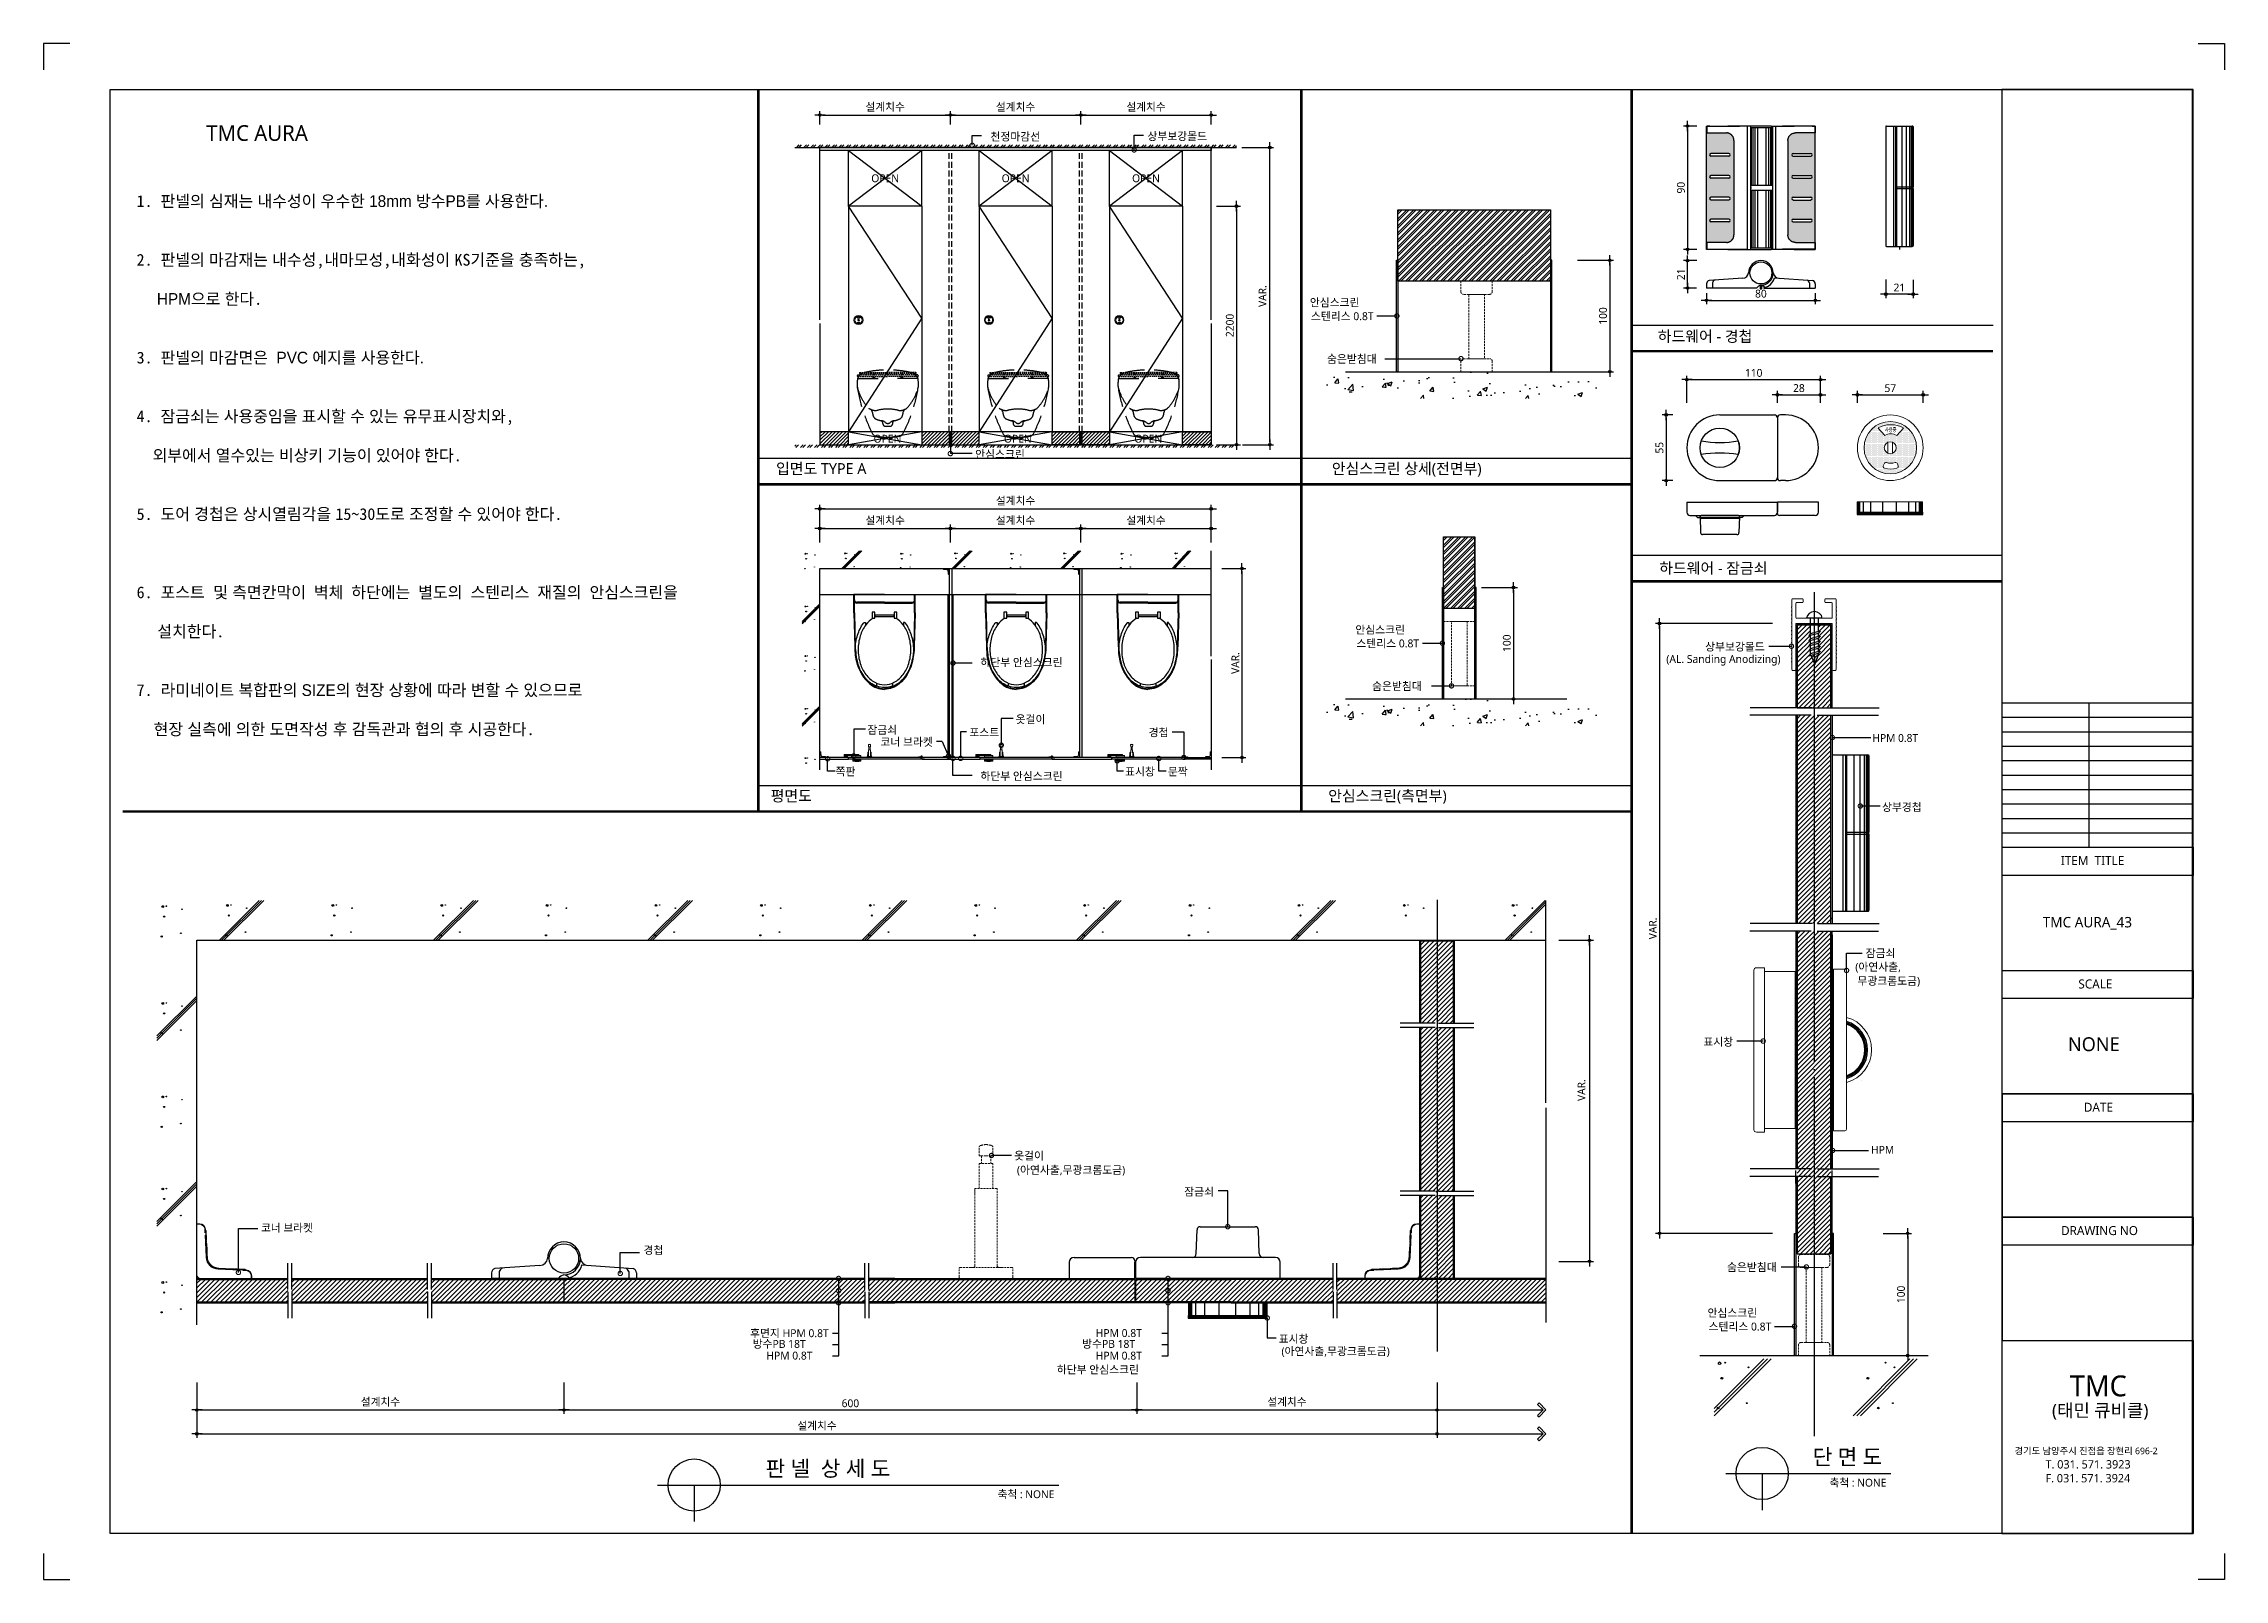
# Model space of a CAD drawing. Extents: x -256 to 8104, y -176 to 5714.
import ezdxf
from ezdxf.enums import TextEntityAlignment as Align

# ---------------------------------------------------------------- set-up
doc = ezdxf.new("R2010")
doc.units = 0
doc.header["$LTSCALE"] = 30
for name, pattern in [('CEN', [62, 60, -1, 0, -1]), ('HIDDEN', [0.375, 0.25, -0.125]), ('HIDDEN2', [4.7625, 3.175, -1.5875])]:
    doc.linetypes.add(name, pattern=pattern)
doc.layers.get('0').update_dxf_attribs({"linetype": 'CONTINUOUS'})
doc.layers.get('DEFPOINTS').update_dxf_attribs({"linetype": 'CONTINUOUS'})
for name, color, linetype in [('02---제품선', 4, 'CONTINUOUS'), ('0_toilet', 6, 'CONTINUOUS'), ('C', 2, 'CONTINUOUS'), ('curior-0Line', 252, 'CONTINUOUS'), ('DIM', 7, 'CONTINUOUS'), ('HAT', 8, 'CONTINUOUS'), ('HID', 9, 'HIDDEN'), ('jac text', 7, 'CONTINUOUS'), ('TIT', 3, 'CONTINUOUS'), ('경첩', 4, 'CONTINUOUS'), ('기타', 1, 'CONTINUOUS'), ('문자', 3, 'CONTINUOUS'), ('부자재', 4, 'CONTINUOUS'), ('상부보강몰드', 4, 'HIDDEN2'), ('옷걸이', 4, 'CONTINUOUS'), ('잠금쇠(회전형)', 4, 'CONTINUOUS'), ('중심선', 1, 'CEN'), ('치수', 1, 'CONTINUOUS'), ('판넬', 2, 'CONTINUOUS'), ('해치', 8, 'CONTINUOUS')]:
    doc.layers.add(name, color=color, linetype=linetype)
doc.styles.add('HDW', font='gulim.ttc')
doc.styles.add('돋움', font='malgun.ttf')
doc.dimstyles.new('10', dxfattribs={"dimscale": 10, "dimtxt": 3, "dimasz": 1, "dimexe": 1.5, "dimexo": 2, "dimgap": 1, "dimtad": 1, "dimdec": 0, "dimlunit": 6, "dimtxsty": '돋움', "dimblk": 'DIMDOT', "dimcen": -1, "dimdle": 1.5, "dimclrt": 3, "dimazin": 3, "dimtfac": 1, "dimtdec": 0, "dimtix": 1, "dimtmove": 2, "dimatfit": 3, "dimldrblk": 'DIMDOT', "dimarcsym": 0})
pattern_1 = [(45, (20000, -14000), (-8.980256, 8.980256), [])]

# ---------------------------------------------------------------- blocks, each defined once
blk = doc.blocks.new('DIMDOT')
at = {"linetype": 'Continuous'}
blk.add_line((-2, 0), (2, 0), dxfattribs=at)
for radius in [0.5, 0.25]:
    blk.add_circle((0, 0), radius, dxfattribs=at)
blk = doc.blocks.new('*D1151')
at = {"layer": 'DEFPOINTS', "color": 0}
for p in [(31041.7, -8440.4), (31541.7, -8384.1), (31541.7, -8440.4)]:
    blk.add_point(p, dxfattribs=at)
at = {"layer": 'DIM', "color": 0, "lineweight": -2, "ltscale": 10}
for p, q in [((31041.7, -8420.4), (31041.7, -8369.1)), ((31051.7, -8384.1), (31531.7, -8384.1)), ((31541.7, -8420.4), (31541.7, -8369.1))]:
    blk.add_line(p, q, dxfattribs=at)
at = {"layer": 'DIM', "color": 0, "lineweight": -2, "xscale": 10, "yscale": 10, "zscale": 10, "rotation": 180}
blk.add_blockref('DIMDOT', (31041.7, -8384.1), dxfattribs=at)
at = {"layer": 'DIM', "color": 0, "lineweight": -2, "xscale": 10, "yscale": 10, "zscale": 10}
blk.add_blockref('DIMDOT', (31541.7, -8384.1), dxfattribs=at)
at = {"layer": 'DIM', "color": 3, "insert": (31291.7, -8354.4), "char_height": 30, "attachment_point": 5, "style": '돋움'}
blk.add_mtext('설계치수', dxfattribs=at)
blk = doc.blocks.new('*D1152')
at = {"layer": 'DEFPOINTS', "color": 0}
for p in [(31541.7, -8440.4), (32041.7, -8384.1), (32041.7, -8440.4)]:
    blk.add_point(p, dxfattribs=at)
at = {"layer": 'DIM', "color": 0, "lineweight": -2, "ltscale": 10}
for p, q in [((31541.7, -8420.4), (31541.7, -8369.1)), ((31551.7, -8384.1), (32031.7, -8384.1)), ((32041.7, -8420.4), (32041.7, -8369.1))]:
    blk.add_line(p, q, dxfattribs=at)
at = {"layer": 'DIM', "color": 0, "lineweight": -2, "xscale": 10, "yscale": 10, "zscale": 10, "rotation": 180}
blk.add_blockref('DIMDOT', (31541.7, -8384.1), dxfattribs=at)
at = {"layer": 'DIM', "color": 0, "lineweight": -2, "xscale": 10, "yscale": 10, "zscale": 10}
blk.add_blockref('DIMDOT', (32041.7, -8384.1), dxfattribs=at)
at = {"layer": 'DIM', "color": 3, "insert": (31791.7, -8354.4), "char_height": 30, "attachment_point": 5, "style": '돋움'}
blk.add_mtext('설계치수', dxfattribs=at)
blk = doc.blocks.new('_DOTSMALL')
at = {"color": 0, "linetype": 'ByBlock', "const_width": 0.5}
blk.add_lwpolyline([(-0.0625, 0, 1), (0.0625, 0, 1)], format="xyb", close=True, dxfattribs=at)
blk = doc.blocks.new('A$C63EC304E')
at = {"layer": '치수', "color": 1, "xscale": 2.5, "yscale": 2.5, "zscale": 2.5, "rotation": 234.3098741996962}
blk.add_blockref('_DOTSMALL', (0.31, 0.31), dxfattribs=at)
blk = doc.blocks.new('A$C2BC9653E')
at = {"layer": '치수', "xscale": 0.3333333333333333, "yscale": 0.3333333333333333, "zscale": 0.3333333333333333}
blk.add_blockref('A$C63EC304E', (0, 0), dxfattribs=at)
blk = doc.blocks.new('A$C7FC71301')
at = {"layer": '치수', "rotation": 180}
blk.add_blockref('A$C2BC9653E', (0.21, 0.21), dxfattribs=at)
blk = doc.blocks.new('A$C4A20372B')
at = {"layer": '치수'}
blk.add_blockref('A$C7FC71301', (0, 0), dxfattribs=at)
blk = doc.blocks.new('A$C566469F5')
at = {"layer": '치수'}
blk.add_blockref('A$C4A20372B', (0, 0), dxfattribs=at)
blk = doc.blocks.new('A$C7E317CD4')
at = {"layer": '해치', "xscale": 2, "yscale": 2, "zscale": 2}
blk.add_blockref('A$C566469F5', (0, 0), dxfattribs=at)
blk = doc.blocks.new('A$C601D7F27')
at = {"layer": '치수'}
blk.add_blockref('A$C7E317CD4', (0, 0), dxfattribs=at)
blk = doc.blocks.new('A$C38802C08')
at = {"layer": '치수'}
blk.add_blockref('A$C601D7F27', (0, 0), dxfattribs=at)
blk = doc.blocks.new('*D1153')
at = {"layer": 'DEFPOINTS', "color": 0}
for p in [(32041.7, -8440.4), (32541.7, -8384.1), (32541.7, -8440.4)]:
    blk.add_point(p, dxfattribs=at)
at = {"layer": 'DIM', "color": 0, "lineweight": -2, "ltscale": 10}
for p, q in [((32041.7, -8420.4), (32041.7, -8369.1)), ((32051.7, -8384.1), (32531.7, -8384.1)), ((32541.7, -8420.4), (32541.7, -8369.1))]:
    blk.add_line(p, q, dxfattribs=at)
at = {"layer": 'DIM', "color": 0, "lineweight": -2, "xscale": 10, "yscale": 10, "zscale": 10, "rotation": 180}
blk.add_blockref('DIMDOT', (32041.7, -8384.1), dxfattribs=at)
at = {"layer": 'DIM', "color": 0, "lineweight": -2, "xscale": 10, "yscale": 10, "zscale": 10}
blk.add_blockref('DIMDOT', (32541.7, -8384.1), dxfattribs=at)
at = {"layer": 'DIM', "color": 3, "insert": (32291.7, -8354.4), "char_height": 30, "attachment_point": 5, "style": '돋움'}
blk.add_mtext('설계치수', dxfattribs=at)
blk = doc.blocks.new('*D1154')
at = {"layer": 'DEFPOINTS', "color": 0}
for p in [(32541.7, -8733.3), (32541.7, -9648.3), (32638.6, -9648.3)]:
    blk.add_point(p, dxfattribs=at)
at = {"layer": 'DIM', "color": 0, "lineweight": -2, "ltscale": 10}
for p, q in [((32561.7, -8733.3), (32653.6, -8733.3)), ((32638.6, -8743.3), (32638.6, -9638.3)), ((32561.7, -9648.3), (32653.6, -9648.3))]:
    blk.add_line(p, q, dxfattribs=at)
at = {"layer": 'DIM', "color": 0, "lineweight": -2, "xscale": 10, "yscale": 10, "zscale": 10}
for p, rotation in [((32638.6, -8733.3), 90), ((32638.6, -9648.3), 270)]:
    blk.add_blockref('DIMDOT', p, dxfattribs=dict(at, rotation=rotation))
at = {"layer": 'DIM', "color": 3, "insert": (32613.1, -9190.8), "char_height": 30, "attachment_point": 5, "rotation": 90, "style": '돋움'}
blk.add_mtext('2200', dxfattribs=at)
blk = doc.blocks.new('*D1155')
at = {"layer": 'DEFPOINTS', "color": 0}
for p in [(32562.7, -10123.2), (32562.7, -10848.2), (32659.6, -10848.2)]:
    blk.add_point(p, dxfattribs=at)
at = {"layer": 'DIM', "color": 0, "lineweight": -2, "ltscale": 10}
for p, q in [((32582.7, -10123.2), (32674.6, -10123.2)), ((32659.6, -10133.2), (32659.6, -10838.2)), ((32582.7, -10848.2), (32674.6, -10848.2))]:
    blk.add_line(p, q, dxfattribs=at)
at = {"layer": 'DIM', "color": 0, "lineweight": -2, "xscale": 10, "yscale": 10, "zscale": 10}
for p, rotation in [((32659.6, -10123.2), 90), ((32659.6, -10848.2), 270)]:
    blk.add_blockref('DIMDOT', p, dxfattribs=dict(at, rotation=rotation))
at = {"layer": 'DIM', "color": 3, "insert": (32634.4, -10485.7), "char_height": 30, "attachment_point": 5, "rotation": 90, "style": '돋움'}
blk.add_mtext('VAR.', dxfattribs=at)
blk = doc.blocks.new('*D1156')
at = {"layer": 'DEFPOINTS', "color": 0}
for p in [(32541.7, -9969.6), (32041.7, -10042.7), (32541.7, -10042.7)]:
    blk.add_point(p, dxfattribs=at)
at = {"layer": 'DIM', "color": 0, "lineweight": -2, "ltscale": 10}
for p, q in [((32041.7, -10022.7), (32041.7, -9954.6)), ((32051.7, -9969.6), (32531.7, -9969.6)), ((32541.7, -10022.7), (32541.7, -9954.6))]:
    blk.add_line(p, q, dxfattribs=at)
at = {"layer": 'DIM', "color": 0, "lineweight": -2, "xscale": 10, "yscale": 10, "zscale": 10, "rotation": 180}
blk.add_blockref('DIMDOT', (32041.7, -9969.6), dxfattribs=at)
at = {"layer": 'DIM', "color": 0, "lineweight": -2, "xscale": 10, "yscale": 10, "zscale": 10}
blk.add_blockref('DIMDOT', (32541.7, -9969.6), dxfattribs=at)
at = {"layer": 'DIM', "color": 3, "insert": (32291.7, -9940), "char_height": 30, "attachment_point": 5, "style": '돋움'}
blk.add_mtext('설계치수', dxfattribs=at)
blk = doc.blocks.new('*D1157')
at = {"layer": 'DEFPOINTS', "color": 0}
for p in [(32541.7, -9894.3), (31041.7, -10042.7), (32541.7, -10042.7)]:
    blk.add_point(p, dxfattribs=at)
at = {"layer": 'DIM', "color": 0, "lineweight": -2, "ltscale": 10}
for p, q in [((31041.7, -10022.7), (31041.7, -9879.3)), ((31051.7, -9894.3), (32531.7, -9894.3)), ((32541.7, -10022.7), (32541.7, -9879.3))]:
    blk.add_line(p, q, dxfattribs=at)
at = {"layer": 'DIM', "color": 0, "lineweight": -2, "xscale": 10, "yscale": 10, "zscale": 10, "rotation": 180}
blk.add_blockref('DIMDOT', (31041.7, -9894.3), dxfattribs=at)
at = {"layer": 'DIM', "color": 0, "lineweight": -2, "xscale": 10, "yscale": 10, "zscale": 10}
blk.add_blockref('DIMDOT', (32541.7, -9894.3), dxfattribs=at)
at = {"layer": 'DIM', "color": 3, "insert": (31791.7, -9864.6), "char_height": 30, "attachment_point": 5, "style": '돋움'}
blk.add_mtext('설계치수', dxfattribs=at)
blk = doc.blocks.new('*D1158')
at = {"layer": 'DEFPOINTS', "color": 0}
for p in [(32041.7, -9969.6), (31541.7, -10042.7), (32041.7, -10042.7)]:
    blk.add_point(p, dxfattribs=at)
at = {"layer": 'DIM', "color": 0, "lineweight": -2, "ltscale": 10}
for p, q in [((31541.7, -10022.7), (31541.7, -9954.6)), ((31551.7, -9969.6), (32031.7, -9969.6)), ((32041.7, -10022.7), (32041.7, -9954.6))]:
    blk.add_line(p, q, dxfattribs=at)
at = {"layer": 'DIM', "color": 0, "lineweight": -2, "xscale": 10, "yscale": 10, "zscale": 10, "rotation": 180}
blk.add_blockref('DIMDOT', (31541.7, -9969.6), dxfattribs=at)
at = {"layer": 'DIM', "color": 0, "lineweight": -2, "xscale": 10, "yscale": 10, "zscale": 10}
blk.add_blockref('DIMDOT', (32041.7, -9969.6), dxfattribs=at)
at = {"layer": 'DIM', "color": 3, "insert": (31791.7, -9940), "char_height": 30, "attachment_point": 5, "style": '돋움'}
blk.add_mtext('설계치수', dxfattribs=at)
blk = doc.blocks.new('*D1159')
at = {"layer": 'DEFPOINTS', "color": 0}
for p in [(31541.7, -9969.6), (31041.7, -10042.7), (31541.7, -10042.7)]:
    blk.add_point(p, dxfattribs=at)
at = {"layer": 'DIM', "color": 0, "lineweight": -2, "ltscale": 10}
for p, q in [((31041.7, -10022.7), (31041.7, -9954.6)), ((31051.7, -9969.6), (31531.7, -9969.6)), ((31541.7, -10022.7), (31541.7, -9954.6))]:
    blk.add_line(p, q, dxfattribs=at)
at = {"layer": 'DIM', "color": 0, "lineweight": -2, "xscale": 10, "yscale": 10, "zscale": 10, "rotation": 180}
blk.add_blockref('DIMDOT', (31041.7, -9969.6), dxfattribs=at)
at = {"layer": 'DIM', "color": 0, "lineweight": -2, "xscale": 10, "yscale": 10, "zscale": 10}
blk.add_blockref('DIMDOT', (31541.7, -9969.6), dxfattribs=at)
at = {"layer": 'DIM', "color": 3, "insert": (31291.7, -9940), "char_height": 30, "attachment_point": 5, "style": '돋움'}
blk.add_mtext('설계치수', dxfattribs=at)
blk = doc.blocks.new('*D1160')
at = {"layer": 'DEFPOINTS', "color": 0}
for p in [(28653.4, -13224.5), (30060.5, -13224.5), (30060.5, -13350.2)]:
    blk.add_point(p, dxfattribs=at)
at = {"layer": 'DIM', "color": 0, "lineweight": -2, "ltscale": 10}
for p, q in [((28653.4, -13244.5), (28653.4, -13365.2)), ((30060.5, -13244.5), (30060.5, -13365.2)), ((28663.4, -13350.2), (30050.5, -13350.2))]:
    blk.add_line(p, q, dxfattribs=at)
at = {"layer": 'DIM', "color": 0, "lineweight": -2, "xscale": 10, "yscale": 10, "zscale": 10, "rotation": 180}
blk.add_blockref('DIMDOT', (28653.4, -13350.2), dxfattribs=at)
at = {"layer": 'DIM', "color": 0, "lineweight": -2, "xscale": 10, "yscale": 10, "zscale": 10}
blk.add_blockref('DIMDOT', (30060.5, -13350.2), dxfattribs=at)
at = {"layer": 'DIM', "color": 3, "insert": (29357, -13320.5), "char_height": 30, "attachment_point": 5, "style": '돋움'}
blk.add_mtext('설계치수', dxfattribs=at)
blk = doc.blocks.new('*D1161')
at = {"layer": 'DEFPOINTS', "color": 0}
for p in [(28653.4, -13224.5), (33407.3, -13224.5), (33407.3, -13441.7)]:
    blk.add_point(p, dxfattribs=at)
at = {"layer": 'DIM', "color": 0, "lineweight": -2, "ltscale": 10}
for p, q in [((28653.4, -13244.5), (28653.4, -13456.7)), ((33407.3, -13244.5), (33407.3, -13456.7)), ((28663.4, -13441.7), (33397.3, -13441.7))]:
    blk.add_line(p, q, dxfattribs=at)
at = {"layer": 'DIM', "color": 0, "lineweight": -2, "xscale": 10, "yscale": 10, "zscale": 10, "rotation": 180}
blk.add_blockref('DIMDOT', (28653.4, -13441.7), dxfattribs=at)
at = {"layer": 'DIM', "color": 0, "lineweight": -2, "xscale": 10, "yscale": 10, "zscale": 10}
blk.add_blockref('DIMDOT', (33407.3, -13441.7), dxfattribs=at)
at = {"layer": 'DIM', "color": 3, "insert": (31030.4, -13412), "char_height": 30, "attachment_point": 5, "style": '돋움'}
blk.add_mtext('설계치수', dxfattribs=at)
blk = doc.blocks.new('*D1162')
at = {"layer": 'DEFPOINTS', "color": 0}
for p in [(32256.5, -13224.5), (33407.3, -13224.5), (33407.3, -13350.2)]:
    blk.add_point(p, dxfattribs=at)
at = {"layer": 'DIM', "color": 0, "lineweight": -2, "ltscale": 10}
for p, q in [((32256.5, -13244.5), (32256.5, -13365.2)), ((33407.3, -13244.5), (33407.3, -13365.2)), ((32266.5, -13350.2), (33397.3, -13350.2))]:
    blk.add_line(p, q, dxfattribs=at)
at = {"layer": 'DIM', "color": 0, "lineweight": -2, "xscale": 10, "yscale": 10, "zscale": 10, "rotation": 180}
blk.add_blockref('DIMDOT', (32256.5, -13350.2), dxfattribs=at)
at = {"layer": 'DIM', "color": 0, "lineweight": -2, "xscale": 10, "yscale": 10, "zscale": 10}
blk.add_blockref('DIMDOT', (33407.3, -13350.2), dxfattribs=at)
at = {"layer": 'DIM', "color": 3, "insert": (32831.9, -13320.5), "char_height": 30, "attachment_point": 5, "style": '돋움'}
blk.add_mtext('설계치수', dxfattribs=at)
blk = doc.blocks.new('*D1163')
at = {"layer": 'DEFPOINTS', "color": 0}
for p in [(30060.5, -13224.5), (32256.5, -13224.5), (32256.5, -13350.2)]:
    blk.add_point(p, dxfattribs=at)
at = {"layer": 'DIM', "color": 0, "lineweight": -2, "ltscale": 10}
for p, q in [((30060.5, -13244.5), (30060.5, -13365.2)), ((32256.5, -13244.5), (32256.5, -13365.2)), ((30070.5, -13350.2), (32246.5, -13350.2))]:
    blk.add_line(p, q, dxfattribs=at)
at = {"layer": 'DIM', "color": 0, "lineweight": -2, "xscale": 10, "yscale": 10, "zscale": 10, "rotation": 180}
blk.add_blockref('DIMDOT', (30060.5, -13350.2), dxfattribs=at)
at = {"layer": 'DIM', "color": 0, "lineweight": -2, "xscale": 10, "yscale": 10, "zscale": 10}
blk.add_blockref('DIMDOT', (32256.5, -13350.2), dxfattribs=at)
at = {"layer": 'DIM', "color": 3, "insert": (31158.5, -13324.7), "char_height": 30, "attachment_point": 5, "style": '돋움'}
blk.add_mtext('600', dxfattribs=at)
blk = doc.blocks.new('A$C06B31977')
for p, q in [((1.26, 11.06), (1.26, 21.17)), ((1.26, 10.11), (1.26, 0))]:
    blk.add_line(p, q)
blk = doc.blocks.new('*D1164')
at = {"layer": 'DEFPOINTS', "color": 0}
for p in [(33854.1, -11548.8), (33854.1, -12780.2), (33992, -12780.2)]:
    blk.add_point(p, dxfattribs=at)
at = {"layer": 'DIM', "color": 0, "lineweight": -2, "ltscale": 10}
for p, q in [((33874.1, -11548.8), (34007, -11548.8)), ((33992, -11558.8), (33992, -12770.2)), ((33874.1, -12780.2), (34007, -12780.2))]:
    blk.add_line(p, q, dxfattribs=at)
at = {"layer": 'DIM', "color": 0, "lineweight": -2, "xscale": 10, "yscale": 10, "zscale": 10}
for p, rotation in [((33992, -11548.8), 90), ((33992, -12780.2), 270)]:
    blk.add_blockref('DIMDOT', p, dxfattribs=dict(at, rotation=rotation))
at = {"layer": 'DIM', "color": 3, "insert": (33961.2, -12123.6), "char_height": 30, "attachment_point": 5, "rotation": 90, "style": '돋움'}
blk.add_mtext('VAR.', dxfattribs=at)
blk = doc.blocks.new('A$C13EB2441')
for p, q in [((0.84, 7.37), (0.84, 14.11)), ((0.84, 6.74), (0.84, 0))]:
    blk.add_line(p, q)
blk = doc.blocks.new('*D1165')
at = {"layer": 'DEFPOINTS', "color": 0}
for p in [(34877.2, -9398.7), (34365.2, -9507.3), (34877.2, -9507.3)]:
    blk.add_point(p, dxfattribs=at)
at = {"layer": 'DIM', "color": 0, "lineweight": -2, "ltscale": 10}
for p, q in [((34365.2, -9487.3), (34365.2, -9383.7)), ((34375.2, -9398.7), (34867.2, -9398.7)), ((34877.2, -9487.3), (34877.2, -9383.7))]:
    blk.add_line(p, q, dxfattribs=at)
at = {"layer": 'DIM', "color": 0, "lineweight": -2, "xscale": 10, "yscale": 10, "zscale": 10, "rotation": 180}
blk.add_blockref('DIMDOT', (34365.2, -9398.7), dxfattribs=at)
at = {"layer": 'DIM', "color": 0, "lineweight": -2, "xscale": 10, "yscale": 10, "zscale": 10}
blk.add_blockref('DIMDOT', (34877.2, -9398.7), dxfattribs=at)
at = {"layer": 'DIM', "color": 3, "insert": (34621.2, -9373.1), "char_height": 30, "attachment_point": 5, "style": '돋움'}
blk.add_mtext('110', dxfattribs=at)
blk = doc.blocks.new('*D1166')
at = {"layer": 'DEFPOINTS', "color": 0}
for p in [(34712.2, -9507.3), (34877.2, -9456.7), (34877.2, -9507.3)]:
    blk.add_point(p, dxfattribs=at)
at = {"layer": 'DIM', "color": 0, "lineweight": -2, "ltscale": 10}
for p, q in [((34712.2, -9487.3), (34712.2, -9441.7)), ((34877.2, -9487.3), (34877.2, -9441.7)), ((34722.2, -9456.7), (34867.2, -9456.7))]:
    blk.add_line(p, q, dxfattribs=at)
at = {"layer": 'DIM', "color": 0, "lineweight": -2, "xscale": 10, "yscale": 10, "zscale": 10, "rotation": 180}
blk.add_blockref('DIMDOT', (34712.2, -9456.7), dxfattribs=at)
at = {"layer": 'DIM', "color": 0, "lineweight": -2, "xscale": 10, "yscale": 10, "zscale": 10}
blk.add_blockref('DIMDOT', (34877.2, -9456.7), dxfattribs=at)
at = {"layer": 'DIM', "color": 3, "insert": (34794.7, -9431.2), "char_height": 30, "attachment_point": 5, "style": '돋움'}
blk.add_mtext('28', dxfattribs=at)
blk = doc.blocks.new('*D1167')
at = {"layer": 'DEFPOINTS', "color": 0}
for p in [(35018.9, -9507.3), (35270.9, -9456.7), (35270.9, -9507.3)]:
    blk.add_point(p, dxfattribs=at)
at = {"layer": 'DIM', "color": 0, "lineweight": -2, "ltscale": 10}
for p, q in [((35018.9, -9487.3), (35018.9, -9441.7)), ((35270.9, -9487.3), (35270.9, -9441.7)), ((35028.9, -9456.7), (35260.9, -9456.7))]:
    blk.add_line(p, q, dxfattribs=at)
at = {"layer": 'DIM', "color": 0, "lineweight": -2, "xscale": 10, "yscale": 10, "zscale": 10, "rotation": 180}
blk.add_blockref('DIMDOT', (35018.9, -9456.7), dxfattribs=at)
at = {"layer": 'DIM', "color": 0, "lineweight": -2, "xscale": 10, "yscale": 10, "zscale": 10}
blk.add_blockref('DIMDOT', (35270.9, -9456.7), dxfattribs=at)
at = {"layer": 'DIM', "color": 3, "insert": (35144.9, -9431.4), "char_height": 30, "attachment_point": 5, "style": '돋움'}
blk.add_mtext('57', dxfattribs=at)
blk = doc.blocks.new('*D1168')
at = {"layer": 'DEFPOINTS', "color": 0}
for p in [(34422.8, -8426), (34367.8, -8899.1), (34422.8, -8899.1)]:
    blk.add_point(p, dxfattribs=at)
at = {"layer": 'DIM', "color": 0, "lineweight": -2, "ltscale": 10}
for p, q in [((34402.8, -8426), (34352.8, -8426)), ((34367.8, -8436), (34367.8, -8889.1)), ((34402.8, -8899.1), (34352.8, -8899.1))]:
    blk.add_line(p, q, dxfattribs=at)
at = {"layer": 'DIM', "color": 0, "lineweight": -2, "xscale": 10, "yscale": 10, "zscale": 10}
for p, rotation in [((34367.8, -8426), 90), ((34367.8, -8899.1), 270)]:
    blk.add_blockref('DIMDOT', p, dxfattribs=dict(at, rotation=rotation))
at = {"layer": 'DIM', "color": 3, "insert": (34342.3, -8662.5), "char_height": 30, "attachment_point": 5, "rotation": 90, "style": '돋움'}
blk.add_mtext('90', dxfattribs=at)
blk = doc.blocks.new('*D1169')
at = {"layer": 'DEFPOINTS', "color": 0}
for p in [(34440.4, -9047.3), (34857.5, -9047.3), (34857.5, -9094.7)]:
    blk.add_point(p, dxfattribs=at)
at = {"layer": 'DIM', "color": 0, "lineweight": -2, "ltscale": 10}
for p, q in [((34440.4, -9067.3), (34440.4, -9109.7)), ((34450.4, -9094.7), (34847.5, -9094.7)), ((34857.5, -9067.3), (34857.5, -9109.7))]:
    blk.add_line(p, q, dxfattribs=at)
at = {"layer": 'DIM', "color": 0, "lineweight": -2, "xscale": 10, "yscale": 10, "zscale": 10, "rotation": 180}
blk.add_blockref('DIMDOT', (34440.4, -9094.7), dxfattribs=at)
at = {"layer": 'DIM', "color": 0, "lineweight": -2, "xscale": 10, "yscale": 10, "zscale": 10}
blk.add_blockref('DIMDOT', (34857.5, -9094.7), dxfattribs=at)
at = {"layer": 'DIM', "color": 3, "insert": (34648.9, -9069.2), "char_height": 30, "attachment_point": 5, "style": '돋움'}
blk.add_mtext('80', dxfattribs=at)
blk = doc.blocks.new('*D1170')
at = {"layer": 'DEFPOINTS', "color": 0}
for p in [(34367.8, -8942.3), (34422.8, -8942.3), (34422.1, -9047.3)]:
    blk.add_point(p, dxfattribs=at)
at = {"layer": 'DIM', "color": 0, "lineweight": -2, "ltscale": 10}
for p, q in [((34402.8, -8942.3), (34352.8, -8942.3)), ((34367.8, -9037.3), (34367.8, -8952.3)), ((34402.1, -9047.3), (34352.8, -9047.3))]:
    blk.add_line(p, q, dxfattribs=at)
at = {"layer": 'DIM', "color": 0, "lineweight": -2, "xscale": 10, "yscale": 10, "zscale": 10}
for p, rotation in [((34367.8, -8942.3), 90), ((34367.8, -9047.3), 270)]:
    blk.add_blockref('DIMDOT', p, dxfattribs=dict(at, rotation=rotation))
at = {"layer": 'DIM', "color": 3, "insert": (34342.5, -8994.8), "char_height": 30, "attachment_point": 5, "rotation": 90, "style": '돋움'}
blk.add_mtext('21', dxfattribs=at)
blk = doc.blocks.new('*D1171')
at = {"layer": 'DEFPOINTS', "color": 0}
for p in [(35127.3, -8995.1), (35232.3, -8995.9), (35127.3, -9070.8)]:
    blk.add_point(p, dxfattribs=at)
at = {"layer": 'DIM', "color": 0, "lineweight": -2, "ltscale": 10}
for p, q in [((35127.3, -9015.1), (35127.3, -9085.8)), ((35232.3, -9015.9), (35232.3, -9085.8)), ((35222.3, -9070.8), (35137.3, -9070.8))]:
    blk.add_line(p, q, dxfattribs=at)
at = {"layer": 'DIM', "color": 0, "lineweight": -2, "xscale": 10, "yscale": 10, "zscale": 10, "rotation": 180}
blk.add_blockref('DIMDOT', (35127.3, -9070.8), dxfattribs=at)
at = {"layer": 'DIM', "color": 0, "lineweight": -2, "xscale": 10, "yscale": 10, "zscale": 10}
blk.add_blockref('DIMDOT', (35232.3, -9070.8), dxfattribs=at)
at = {"layer": 'DIM', "color": 3, "insert": (35179.8, -9045.5), "char_height": 30, "attachment_point": 5, "style": '돋움'}
blk.add_mtext('21', dxfattribs=at)
blk = doc.blocks.new('A$C10E41893')
at = {"layer": '부자재'}
for p, q in [((6, 0), (6, 196)), ((123, 196), (6, 196)), ((123, 192), (6, 192)), ((55, 0), (55, 177)), ((61, 0), (61, 177)), ((6, 0), (6, -196)), ((55, 0), (55, -177)), ((61, 0), (61, -177)), ((123, -192), (6, -192)), ((123, -196), (6, -196))]:
    blk.add_line(p, q, dxfattribs=at)
for points in [[(123, 196, -0.012538), (123, 196), (335, 190, -0.055395), (445, 175, -0.154276), (577, 93, -0.179504), (612, 0, -0.179504)], [(123, 192, -0.012538), (123, 192), (335, 187, -0.055395), (444, 172, -0.154276), (574, 91, -0.179504), (608, 0, -0.179504)], [(157, -72, 0.089162), (200, -119, 0.085733), (270, -155, 0.075373), (359, -168, 0.075373), (447, -155, 0.085733), (517, -119, 0.106084), (567, -62, 0.126931), (583, 0, 0.126931), (567, 62, 0.106084), (517, 119, 0.085733), (447, 155, 0.075373), (359, 168, 0.075373), (270, 155, 0.085733), (200, 119, 0.089162), (157, 72)], [(572, 51), (589, 51), (589, 60, 0.021185), (583, 71, 0.106084), (528, 134, 0.085733), (453, 172, 0.075373), (359, 187, 0.075373), (265, 172, 0.085733), (189, 134, 0.007337), (184, 130), (184, 122), (205, 122)], [(123, -196, 0.012538), (123, -196), (335, -190, 0.055395), (445, -175, 0.154276), (577, -93, 0.179504), (612, 0, 0.179504)], [(123, -192, 0.012538), (123, -192), (335, -187, 0.055395), (444, -172, 0.154276), (574, -91, 0.179504), (608, 0, 0.179504)], [(589, -51, 0.090214), (598, 0, 0.090214), (589, 51, 0.106084)], [(572, -51), (589, -51), (589, -60, -0.021185), (583, -71, -0.106084), (528, -134, -0.085733), (453, -172, -0.075373), (359, -187, -0.075373), (265, -172, -0.085733), (189, -134, -0.007337), (184, -130), (184, -122), (205, -122)]]:
    blk.add_lwpolyline(points, format="xyb", dxfattribs=at)
blk.add_lwpolyline([(138, -61), (119, -61), (119, -79), (157, -79), (157, -61), (138, -61), (147, -61), (147, 61), (138, 61), (157, 61), (157, 79), (119, 79), (119, 61), (138, 61), (138, -61), (119, -61)], dxfattribs=at)
for centre, start, end in [((40, 177), 0, 90), ((46, 177), 0, 90), ((40, -177), 270, 0), ((46, -177), 270, 0)]:
    blk.add_arc(centre, 15, start, end, dxfattribs=at)
blk = doc.blocks.new('A$C460A2A32')
at = {"color": 0}
for p, q in [((3, 20), (0, 16)), ((3, 20), (9, 20)), ((4, 10), (162, 10)), ((9, 20), (162, 20)), ((13, 32), (11, 30)), ((13, 32), (162, 32)), ((13, 27), (162, 27)), ((312, 32), (162, 32)), ((312, 27), (162, 27)), ((316, 20), (162, 20)), ((321, 10), (162, 10)), ((312, 32), (313, 30)), ((322, 20), (316, 20)), ((322, 20), (324, 16))]:
    blk.add_line(p, q, dxfattribs=at)
for centre, radius, start, end in [((4, 14), 4, 150.0107, 270), ((13, 29), 2, 135, 270), ((109, 28), 26, 182.6717, 198.4118), ((109, 10), 26, 180, 202.6199), ((107, 28), 23, 183.0205, 200.9186), ((107, 10), 23, 180, 205.7715), ((69, 10), 23, 334.2285, 0), ((69, 28), 23, 339.0814, 356.9795), ((67, 10), 26, 337.3801, 0), ((67, 28), 26, 341.5882, 357.3283), ((257, 10), 26, 180, 202.6199), ((257, 28), 26, 182.6717, 198.4118), ((256, 28), 23, 183.0205, 200.9186), ((256, 10), 23, 180, 205.7715), ((217, 10), 23, 334.2285, 0), ((217, 28), 23, 339.0814, 356.9795), ((216, 28), 26, 341.5882, 357.3283), ((216, 10), 26, 337.3801, 0), ((312, 29), 2, 270, 45), ((321, 14), 4, 270, 29.9893)]:
    blk.add_arc(centre, radius, start, end, dxfattribs=at)
blk = doc.blocks.new('*D1172')
at = {"layer": 'DEFPOINTS', "color": 0}
for p in [(34330.9, -9533.9), (34285.2, -9785.9), (34330.9, -9785.9)]:
    blk.add_point(p, dxfattribs=at)
at = {"layer": 'DIM', "color": 0, "lineweight": -2, "ltscale": 10}
for p, q in [((34310.9, -9533.9), (34270.2, -9533.9)), ((34285.2, -9543.9), (34285.2, -9775.9)), ((34310.9, -9785.9), (34270.2, -9785.9))]:
    blk.add_line(p, q, dxfattribs=at)
at = {"layer": 'DIM', "color": 0, "lineweight": -2, "xscale": 10, "yscale": 10, "zscale": 10}
for p, rotation in [((34285.2, -9533.9), 90), ((34285.2, -9785.9), 270)]:
    blk.add_blockref('DIMDOT', p, dxfattribs=dict(at, rotation=rotation))
at = {"layer": 'DIM', "color": 3, "insert": (34259.9, -9659.9), "char_height": 30, "attachment_point": 5, "rotation": 90, "style": '돋움'}
blk.add_mtext('55', dxfattribs=at)
blk = doc.blocks.new('*D1173')
at = {"layer": 'DEFPOINTS', "color": 0}
for p in [(34712.9, -10333.9), (34260.1, -12672.9), (34712.9, -12672.9)]:
    blk.add_point(p, dxfattribs=at)
at = {"layer": 'DIM', "color": 0, "lineweight": -2, "ltscale": 10}
for p, q in [((34692.9, -10333.9), (34245.1, -10333.9)), ((34260.1, -10343.9), (34260.1, -12662.9)), ((34692.9, -12672.9), (34245.1, -12672.9))]:
    blk.add_line(p, q, dxfattribs=at)
at = {"layer": 'DIM', "color": 0, "lineweight": -2, "xscale": 10, "yscale": 10, "zscale": 10}
for p, rotation in [((34260.1, -10333.9), 90), ((34260.1, -12672.9), 270)]:
    blk.add_blockref('DIMDOT', p, dxfattribs=dict(at, rotation=rotation))
at = {"layer": 'DIM', "color": 3, "insert": (34234.8, -11503.4), "char_height": 30, "attachment_point": 5, "rotation": 90, "style": '돋움'}
blk.add_mtext('VAR.', dxfattribs=at)
blk = doc.blocks.new('*D1174')
at = {"layer": 'DEFPOINTS', "color": 0}
for p in [(35097.3, -12672.8), (35097.3, -13141.1), (35211.6, -13141.1)]:
    blk.add_point(p, dxfattribs=at)
at = {"layer": 'DIM', "color": 0, "lineweight": -2, "ltscale": 10}
for p, q in [((35117.3, -12672.8), (35226.6, -12672.8)), ((35211.6, -12682.8), (35211.6, -13131.1)), ((35117.3, -13141.1), (35226.6, -13141.1))]:
    blk.add_line(p, q, dxfattribs=at)
at = {"layer": 'DIM', "color": 0, "lineweight": -2, "xscale": 10, "yscale": 10, "zscale": 10}
for p, rotation in [((35211.6, -12672.8), 90), ((35211.6, -13141.1), 270)]:
    blk.add_blockref('DIMDOT', p, dxfattribs=dict(at, rotation=rotation))
at = {"layer": 'DIM', "color": 3, "insert": (35186, -12907), "char_height": 30, "attachment_point": 5, "rotation": 90, "style": '돋움'}
blk.add_mtext('100', dxfattribs=at)
blk = doc.blocks.new('*D1175')
at = {"layer": 'DEFPOINTS', "color": 0}
for p in [(33557.7, -10195.8), (33557.7, -10623.3), (33700.6, -10623.3)]:
    blk.add_point(p, dxfattribs=at)
at = {"layer": 'DIM', "color": 0, "lineweight": -2, "ltscale": 10}
for p, q in [((33577.7, -10195.8), (33715.6, -10195.8)), ((33700.6, -10205.8), (33700.6, -10613.3)), ((33577.7, -10623.3), (33715.6, -10623.3))]:
    blk.add_line(p, q, dxfattribs=at)
at = {"layer": 'DIM', "color": 0, "lineweight": -2, "xscale": 10, "yscale": 10, "zscale": 10}
for p, rotation in [((33700.6, -10195.8), 90), ((33700.6, -10623.3), 270)]:
    blk.add_blockref('DIMDOT', p, dxfattribs=dict(at, rotation=rotation))
at = {"layer": 'DIM', "color": 3, "insert": (33675, -10409.5), "char_height": 30, "attachment_point": 5, "rotation": 90, "style": '돋움'}
blk.add_mtext('100', dxfattribs=at)
blk = doc.blocks.new('*D1176')
at = {"layer": 'DEFPOINTS', "color": 0}
for p in [(33926.4, -8940.9), (33926.4, -9368.3), (34069.3, -9368.3)]:
    blk.add_point(p, dxfattribs=at)
at = {"layer": 'DIM', "color": 0, "lineweight": -2, "ltscale": 10}
for p, q in [((33946.4, -8940.9), (34084.3, -8940.9)), ((34069.3, -8950.9), (34069.3, -9358.3)), ((33946.4, -9368.3), (34084.3, -9368.3))]:
    blk.add_line(p, q, dxfattribs=at)
at = {"layer": 'DIM', "color": 0, "lineweight": -2, "xscale": 10, "yscale": 10, "zscale": 10}
for p, rotation in [((34069.3, -8940.9), 90), ((34069.3, -9368.3), 270)]:
    blk.add_blockref('DIMDOT', p, dxfattribs=dict(at, rotation=rotation))
at = {"layer": 'DIM', "color": 3, "insert": (34043.7, -9154.6), "char_height": 30, "attachment_point": 5, "rotation": 90, "style": '돋움'}
blk.add_mtext('100', dxfattribs=at)
blk = doc.blocks.new('*D1177')
at = {"layer": 'DEFPOINTS', "color": 0}
for p in [(32638.6, -8508.5), (32766, -8508.5), (32641.1, -9648.3)]:
    blk.add_point(p, dxfattribs=at)
at = {"layer": 'DIM', "color": 0, "lineweight": -2, "ltscale": 10}
for p, q in [((32658.6, -8508.5), (32781, -8508.5)), ((32766, -9638.3), (32766, -8518.5)), ((32661.1, -9648.3), (32781, -9648.3))]:
    blk.add_line(p, q, dxfattribs=at)
at = {"layer": 'DIM', "color": 0, "lineweight": -2, "xscale": 10, "yscale": 10, "zscale": 10}
for p, rotation in [((32766, -8508.5), 90), ((32766, -9648.3), 270)]:
    blk.add_blockref('DIMDOT', p, dxfattribs=dict(at, rotation=rotation))
at = {"layer": 'DIM', "color": 3, "insert": (32738.7, -9078.4), "char_height": 30, "attachment_point": 5, "rotation": 90, "style": '돋움'}
blk.add_mtext('VAR.', dxfattribs=at)
blk = doc.blocks.new('AURA_43', base_point=(28321.5, -13824.2))
h = blk.add_hatch()
h.set_pattern_fill('ANSI31', color=3, scale=3, angle=180)
h.set_pattern_definition([(225, (28360, -14000), (6.735192, -6.735192), [])])
h.paths.add_polyline_path([(31151.7, -9598.3), (31041.7, -9598.3), (31041.7, -9648.3), (31151.7, -9648.3)])
h.paths.add_polyline_path([(31536.7, -9598.3), (31431.7, -9598.3), (31431.7, -9648.3), (31536.7, -9648.3)])
h.paths.add_polyline_path([(31651.7, -9598.3), (31546.7, -9598.3), (31546.7, -9648.3), (31651.7, -9648.3)])
h.paths.add_polyline_path([(32036.7, -9598.3), (31931.7, -9598.3), (31931.7, -9648.3), (32036.7, -9648.3)])
h.paths.add_polyline_path([(32151.7, -9598.3), (32046.7, -9598.3), (32046.7, -9648.3), (32151.7, -9648.3)])
h.paths.add_polyline_path([(32541.7, -9598.3), (32431.7, -9598.3), (32431.7, -9648.3), (32541.7, -9648.3)])
h = blk.add_hatch()
h.set_pattern_fill('ANSI31', color=2, style=0)
h.set_pattern_definition([(45, (28360, -14000), (-2.245064, 2.245064), [])])
h.paths.add_polyline_path([(31546.7, -9598.3), (31536.7, -9598.3), (31536.7, -9648.3), (31546.7, -9648.3)])
h = blk.add_hatch()
h.set_pattern_fill('ANSI31', color=2, style=0)
h.set_pattern_definition([(45, (28860, -14000), (-2.245064, 2.245064), [])])
h.paths.add_polyline_path([(32046.7, -9598.3), (32036.7, -9598.3), (32036.7, -9648.3), (32046.7, -9648.3)])
h = blk.add_hatch()
h.set_pattern_fill('ANSI31', color=2, style=0)
h.set_pattern_definition([(45, (31538.1663, -12160.0106), (-2.245064, 2.245064), [])])
h.paths.add_polyline_path([(33432.7, -10195.8), (33427.7, -10195.8), (33427.7, -10407.5, -1), (33427.7, -10411.6), (33427.7, -10623.3), (33432.7, -10623.3)])
h.paths.add_polyline_path([(33557.7, -10411.6, -1), (33557.7, -10407.5), (33557.7, -10195.8), (33552.7, -10195.8), (33552.7, -10623.3), (33557.7, -10623.3)])
at = {"layer": 'HAT'}
h = blk.add_hatch(dxfattribs=at)
h.set_pattern_fill('ANSI32', color=256, scale=2, style=0)
h.set_pattern_definition([(45, (19705.63, -14141.476), (-13.470384, 13.470384), []), (45, (19714.61, -14141.476), (-13.470384, 13.470384), [])])
h.paths.add_polyline_path([(30945, -8498.5), (32638.6, -8498.5), (32638.6, -8508.5), (30945, -8508.5)])
h = blk.add_hatch(dxfattribs=at)
h.set_pattern_fill('ANSI32', color=256, scale=2, style=0)
h.set_pattern_definition([(45, (20000, -14000), (-13.470384, 13.470384), []), (45, (20008.98, -14000), (-13.470384, 13.470384), [])])
h.paths.add_polyline_path([(33256.9, -8747.1), (33842.3, -8747.1), (33842.3, -9021.7), (33256.9, -9021.7)])
h = blk.add_hatch(dxfattribs=at)
h.set_pattern_fill('ANSI32', color=256, scale=2, style=0)
h.set_pattern_definition([(45, (19705.63, -13959.496), (-13.470384, 13.470384), []), (45, (19714.61, -13959.496), (-13.470384, 13.470384), [])])
h.paths.add_polyline_path([(30945, -9658.7), (32638.6, -9658.7), (32638.6, -9648.7), (30945, -9648.7)])
h = blk.add_hatch(dxfattribs=at)
h.set_pattern_fill('ANSI32', color=256, scale=2, style=0)
h.set_pattern_definition([(45, (28351.317, -14000), (-13.470384, 13.470384), []), (45, (28360.298, -14000), (-13.470384, 13.470384), [])])
h.paths.add_polyline_path([(33552.7, -10002), (33432.7, -10002), (33432.7, -10276.6), (33552.7, -10276.6), (33552.7, -10195.8)])
at = {"layer": 'HAT', "transparency": 33554687}
h = blk.add_hatch(dxfattribs=at)
h.set_pattern_fill('ANSI31', color=256, scale=4, style=0)
h.set_pattern_definition(pattern_1)
h.paths.add_polyline_path([(34787.6, -10656.9), (34844, -10656.9), (34852.6, -10656.9), (34852.6, -10452.2), (34832.5, -10457.6), (34839.1, -10448.8), (34839.1, -10436.6), (34832.5, -10438.3), (34839, -10429.6), (34839.1, -10429.6), (34839.1, -10417.3), (34832.4, -10419.1), (34839, -10410.3), (34839.1, -10410.3), (34839.1, -10398), (34832.4, -10399.8), (34838.9, -10391.1), (34839.1, -10391), (34839.1, -10378.8), (34832.3, -10380.6), (34838.9, -10371.8), (34839.1, -10371.8), (34839.1, -10338.9), (34787.6, -10338.9)])
h.paths.add_polyline_path([(34866.2, -10656.9), (34917.6, -10656.9), (34917.6, -10338.9), (34869.1, -10338.9), (34869.1, -10363.8), (34875.6, -10362.1), (34869.1, -10370.8), (34869.1, -10383.1), (34875.6, -10381.3), (34869.1, -10390.1), (34869.1, -10390.1), (34869.1, -10402.3), (34875.7, -10400.6), (34869.2, -10409.3), (34869.1, -10409.3), (34869.1, -10421.6), (34875.7, -10419.8), (34869.2, -10428.6), (34869.1, -10428.6), (34869.1, -10440.8), (34875.8, -10439.1), (34869.3, -10447.8), (34869.1, -10447.9), (34869.1, -10454.4), (34855.1, -10491), (34852.6, -10485.2), (34852.6, -10656.9)])
at = {"layer": 'HAT'}
h = blk.add_hatch(dxfattribs=at)
h.set_pattern_fill('ANSI31', color=256, scale=4, style=0)
h.set_pattern_definition(pattern_1)
edge = h.paths.add_edge_path()
edge.add_line((34917.6, -10734.6), (34858.2, -10734.6))
edge.add_arc((34856.1, -10734.6), 2.08, -54.30987, 0, ccw=False)
edge.add_arc((34856.1, -10734.6), 2.08, 125.69013, 305.69013, ccw=False)
edge.add_arc((34856.1, -10734.6), 2.08, 0, 125.69013, ccw=False)
edge.add_line((34858.2, -10734.6), (34917.6, -10734.6))
edge.add_line((34917.6, -10734.6), (34917.6, -10685.9))
edge.add_line((34917.6, -10685.9), (34907.3, -10685.9))
edge.add_spline(control_points=[(34904.5, -10693.7), (34905.5, -10691.1), (34906.4, -10688.4), (34907.3, -10685.9)], knot_values=[0, 0, 0, 0, 0.152076, 0.152076, 0.152076, 0.152076], degree=3, periodic=0)
edge.add_line((34907.3, -10685.9), (34852.6, -10685.9))
edge.add_line((34852.6, -10685.9), (34852.6, -11484.4))
edge.add_line((34852.6, -11484.4), (34909.3, -11484.4))
edge.add_spline(control_points=[(34909.3, -11484.4), (34912.5, -11475.7), (34915.5, -11467.8), (34917.6, -11464)], knot_values=[0.152076, 0.152076, 0.152076, 0.152076, 0.673721, 0.673721, 0.673721, 0.673721], degree=3, periodic=0)
edge.add_spline(control_points=[(34920, -11484.4), (34920.5, -11474.4), (34921.6, -11459.1), (34918.7, -11462), (34917.6, -11464)], knot_values=[0.673721, 0.673721, 0.673721, 0.673721, 1.332503, 1.60798, 1.60798, 1.60798, 1.60798], degree=3, periodic=0)
edge.add_line((34917.6, -11464), (34917.6, -10734.6))
h.paths.add_polyline_path([(34852.6, -10685.9), (34787.6, -10685.9), (34787.6, -11484.4), (34852.6, -11484.4)])
h = blk.add_hatch(dxfattribs=at)
h.set_pattern_fill('ANSI31', color=256, scale=4, style=0)
h.set_pattern_definition(pattern_1)
h.paths.add_polyline_path([(34852.6, -11970), (34787.6, -11970), (34787.6, -12425.5), (34852.6, -12425.5), (34852.6, -12316, -0.567825), (34852.6, -12312.4)])
h.paths.add_polyline_path([(34917.6, -11970), (34852.6, -11970), (34852.6, -12312.4, -0.582142), (34855.8, -12314.2), (34917.6, -12314.2)])
edge = h.paths.add_edge_path()
edge.add_line((34917.6, -12314.2), (34855.8, -12314.2))
edge.add_arc((34853.7, -12314.2), 2.08, -54.30987, 0, ccw=False)
edge.add_arc((34853.7, -12314.2), 2.08, 239.17799, 305.69013, ccw=False)
edge.add_line((34852.6, -12316), (34852.6, -12425.5))
edge.add_line((34852.6, -12425.5), (34909.3, -12425.5))
edge.add_spline(control_points=[(34909.3, -12425.5), (34912.5, -12416.7), (34915.5, -12408.9), (34917.6, -12405.1)], knot_values=[0.152076, 0.152076, 0.152076, 0.152076, 0.673721, 0.673721, 0.673721, 0.673721], degree=3, periodic=0)
edge.add_line((34917.6, -12405.1), (34917.6, -12314.2))
h.paths.add_polyline_path([(34852.6, -11513.4), (34787.6, -11513.4), (34787.6, -11970), (34852.6, -11970)])
edge = h.paths.add_edge_path()
edge.add_line((34917.6, -11513.4), (34907.3, -11513.4))
edge.add_spline(control_points=[(34904.5, -11521.2), (34905.5, -11518.6), (34906.4, -11516), (34907.3, -11513.4)], knot_values=[0, 0, 0, 0, 0.152076, 0.152076, 0.152076, 0.152076], degree=3, periodic=0)
edge.add_line((34907.3, -11513.4), (34852.6, -11513.4))
edge.add_line((34852.6, -11513.4), (34852.6, -11970))
edge.add_line((34852.6, -11970), (34917.6, -11970))
edge.add_line((34917.6, -11970), (34917.6, -11513.4))
at = {"layer": 'HAT', "transparency": 33554687}
h = blk.add_hatch(dxfattribs=at)
h.set_pattern_fill('ANSI31', color=256, scale=4, style=0)
h.set_pattern_definition(pattern_1)
h.paths.add_polyline_path([(34787.6, -12425.5), (34787.6, -12454.5), (34842, -12454.5), (34852.6, -12454.5), (34852.6, -12425.5), (34844, -12425.5)])
h.paths.add_polyline_path([(34917.6, -12454.5), (34917.6, -12425.5), (34866.2, -12425.5), (34852.6, -12425.5), (34852.6, -12454.5), (34864.3, -12454.5)])
h = blk.add_hatch(dxfattribs=at)
h.set_pattern_fill('ANSI31', color=256, scale=4, style=0)
h.set_pattern_definition(pattern_1)
h.paths.add_polyline_path([(34842, -12454.5), (34787.6, -12454.5), (34787.6, -12751.3), (34852.6, -12751.3), (34852.6, -12454.5)])
h.paths.add_polyline_path([(34917.6, -12454.5), (34864.3, -12454.5), (34852.6, -12454.5), (34852.6, -12751.3), (34917.6, -12751.3)])
at = {"layer": '해치'}
h = blk.add_hatch(dxfattribs=at)
h.set_pattern_fill('DOTS', color=256, scale=2.628474)
h.set_pattern_definition([(0, (31478.674, -8090.9586), (2.086351, 4.172702), [0, -4.172702])])
edge = h.paths.add_edge_path()
edge.add_line((34440.9, -8872.6), (34441, -8872.6))
edge.add_spline(control_points=[(34441, -8872.6), (34441.2, -8872.6), (34452.7, -8872.6)], knot_values=[-0.724312, -0.724312, -0.724312, 0.724312, 0.724312, 0.724312], weights=[1, 0.748956, 1], degree=2, periodic=0)
edge.add_line((34452.7, -8872.6), (34516.6, -8872.6))
edge.add_spline(control_points=[(34516.6, -8872.6), (34545.5, -8872.6), (34545.5, -8843.6)], knot_values=[-1.570796, -1.570796, -1.570796, 0, 0, 0], weights=[1, 0.707107, 1], degree=2, periodic=0)
edge.add_line((34545.5, -8843.6), (34545.5, -8481.4))
edge.add_spline(control_points=[(34545.5, -8481.4), (34545.5, -8452.5), (34516.6, -8452.5)], knot_values=[0, 0, 0, 1.570796, 1.570796, 1.570796], weights=[1, 0.707107, 1], degree=2, periodic=0)
edge.add_line((34516.6, -8452.5), (34452.7, -8452.5))
edge.add_spline(control_points=[(34452.7, -8452.5), (34441.2, -8452.5), (34441, -8452.5)], knot_values=[-0.724312, -0.724312, -0.724312, 0.724312, 0.724312, 0.724312], weights=[1, 0.748956, 1], degree=2, periodic=0)
edge.add_line((34440.9, -8452.5), (34440.9, -8872.6))
h.paths.add_polyline_path([(34525.8, -8531.3, -0.414214), (34531.1, -8536.5, -0.414214), (34525.8, -8541.8), (34457.5, -8541.8, -0.414214), (34452.2, -8536.5, -0.414214), (34457.5, -8531.3)], flags=16)
h.paths.add_polyline_path([(34525.8, -8615.3, -0.414214), (34531.1, -8620.5, -0.414214), (34525.8, -8625.8), (34457.5, -8625.8, -0.414214), (34452.2, -8620.5, -0.414214), (34457.5, -8615.3)], flags=16)
h.paths.add_polyline_path([(34525.8, -8699.3, -0.414214), (34531.1, -8704.5, -0.414214), (34525.8, -8709.8), (34457.5, -8709.8, -0.414214), (34452.2, -8704.5, -0.414214), (34457.5, -8699.3)], flags=16)
h.paths.add_polyline_path([(34525.8, -8783.3, -0.414214), (34531.1, -8788.6, -0.414214), (34525.8, -8793.8), (34457.5, -8793.8, -0.414214), (34452.2, -8788.6, -0.414214), (34457.5, -8783.3)], flags=16)
h = blk.add_hatch(dxfattribs=at)
h.set_pattern_fill('DOTS', color=256, scale=2.628474)
h.set_pattern_definition([(0, (31004.0565, -8090.9586), (2.086351, 4.1727023), [0, -4.1727023])])
edge = h.paths.add_edge_path()
edge.add_spline(control_points=[(34752.3, -8481.4), (34752.3, -8452.5), (34781.3, -8452.5)], knot_values=[0, 0, 0, 1.570796, 1.570796, 1.570796], weights=[1, 0.707107, 1], degree=2, periodic=0)
edge.add_line((34781.3, -8452.5), (34845.2, -8452.5))
edge.add_spline(control_points=[(34845.2, -8452.5), (34856.7, -8452.5), (34856.9, -8452.5)], knot_values=[-0.724312, -0.724312, -0.724312, 0.724312, 0.724312, 0.724312], weights=[1, 0.748956, 1], degree=2, periodic=0)
edge.add_line((34857, -8452.5), (34857, -8872.6))
edge.add_line((34857, -8872.6), (34856.9, -8872.6))
edge.add_spline(control_points=[(34856.9, -8872.6), (34856.7, -8872.6), (34845.2, -8872.6)], knot_values=[-0.724312, -0.724312, -0.724312, 0.724312, 0.724312, 0.724312], weights=[1, 0.748956, 1], degree=2, periodic=0)
edge.add_line((34845.2, -8872.6), (34781.3, -8872.6))
edge.add_spline(control_points=[(34781.3, -8872.6), (34752.3, -8872.6), (34752.3, -8843.6)], knot_values=[-1.570796, -1.570796, -1.570796, 0, 0, 0], weights=[1, 0.707107, 1], degree=2, periodic=0)
edge.add_line((34752.3, -8843.6), (34752.3, -8481.4))
h.paths.add_polyline_path([(34772.1, -8531.3, 0.414214), (34766.8, -8536.5, 0.414214), (34772.1, -8541.8), (34840.4, -8541.8, 0.414214), (34845.7, -8536.5, 0.414214), (34840.4, -8531.3)], flags=16)
h.paths.add_polyline_path([(34772.1, -8615.3, 0.414214), (34766.8, -8620.5, 0.414214), (34772.1, -8625.8), (34840.4, -8625.8, 0.414214), (34845.7, -8620.5, 0.414214), (34840.4, -8615.3)], flags=16)
h.paths.add_polyline_path([(34772.1, -8699.3, 0.414214), (34766.8, -8704.5, 0.414214), (34772.1, -8709.8), (34840.4, -8709.8, 0.414214), (34845.7, -8704.5, 0.414214), (34840.4, -8699.3)], flags=16)
h.paths.add_polyline_path([(34772.1, -8783.3, 0.414214), (34766.8, -8788.6, 0.414214), (34772.1, -8793.8), (34840.4, -8793.8, 0.414214), (34845.7, -8788.6, 0.414214), (34840.4, -8783.3)], flags=16)
h = blk.add_hatch(dxfattribs=at)
h.set_pattern_fill('AR-CONC', color=256, style=0)
h.set_pattern_definition([(50, (31538.17, -10905.1), (182.185, -15.939), [19.05, -209.55]), (355, (31538.17, -10905.1), (-35.243, 191.057), [15.24, -167.64]), (100.451, (31553.35, -10906.42), (146.943, 175.117), [16.19, -178.09]), (46.184, (31538.17, -10854.3), (271.079, -42.042), [28.575, -314.325]), (96.636, (31560.76, -10857.8), (237.404, 247.426), [24.285, -267.135]), (351.184, (31538.17, -10854.3), (237.405, 247.425), [22.86, -251.46]), (21, (31563.57, -10867), (151.615, -102.2655), [19.05, -209.55]), (326, (31563.57, -10867), (61.802, 184.188), [15.24, -167.64]), (71.4514, (31576.2, -10875.52), (213.416, 81.923), [16.19, -178.09]), (37.5, (31538.166, -10905.093), (3.0886, 84.555), [0, -165.608, 0, -170.18, 0, -168.275]), (7.5, (31538.17, -10905.09), (66.8197, 100.1806), [0, -97.028, 0, -161.798, 0, -64.135]), (327.5, (31481.524, -10905.09), (135.5906, -5.7287), [0, -63.5, 0, -198.12, 0, -262.89]), (317.5, (31456.12, -10905.09), (148.129, 25.4265), [0, -82.55, 0, -131.572, 0, -186.69])])
h.paths.add_polyline_path([(34017.7, -9471.3), (34017.7, -9368.3), (32967.6, -9368.3), (32967.6, -9471.3)])
h = blk.add_hatch(dxfattribs=at)
h.set_pattern_fill('DOTS', color=256, scale=2.628474)
h.set_pattern_definition([(0, (29450.8684, -13117.236), (2.086351, 4.1727023), [0, -4.1727023])])
h.paths.add_polyline_path([(35245.5, -9659.9, 1), (35044.2, -9659.9, 1)])
h.paths.add_polyline_path([(35121.9, -9659.9, -1), (35167.8, -9659.9, -1)], flags=16)
h.paths.add_polyline_path([(35169.6, -9612.6, 0.250537), (35123.7, -9612.6), (35097.9, -9584.2, -0.258173), (35195.4, -9584.2)], flags=16)
h.paths.add_polyline_path([(35172.3, -9721.3), (35175.1, -9729.5, -0.437988), (35170.3, -9738.5, -0.127495), (35123.1, -9738.5, -0.437988), (35118.2, -9729.5), (35121, -9721.3, -0.407197), (35129.8, -9717, 0.156299), (35163.6, -9717, -0.407197)], flags=16)
h.paths.add_polyline_path([(35120.3, -9605.6), (35120.3, -9576.4), (35172.6, -9576.4), (35172.6, -9605.6)], flags=8)
h = blk.add_hatch(dxfattribs=at)
h.set_pattern_fill('AR-CONC', color=256, style=0)
h.set_pattern_definition([(50, (31538.17, -12160.01), (182.185, -15.939), [19.05, -209.55]), (355, (31538.17, -12160.01), (-35.243, 191.057), [15.24, -167.64]), (100.451, (31553.35, -12161.34), (146.943, 175.117), [16.19, -178.09]), (46.184, (31538.17, -12109.2), (271.079, -42.042), [28.575, -314.325]), (96.636, (31560.76, -12112.71), (237.404, 247.426), [24.285, -267.135]), (351.184, (31538.17, -12109.2), (237.405, 247.425), [22.86, -251.46]), (21, (31563.57, -12121.91), (151.615, -102.2655), [19.05, -209.55]), (326, (31563.57, -12121.91), (61.802, 184.188), [15.24, -167.64]), (71.4514, (31576.2, -12130.43), (213.416, 81.923), [16.19, -178.09]), (37.5, (31538.166, -12160.01), (3.0886, 84.555), [0, -165.608, 0, -170.18, 0, -168.275]), (7.5, (31538.17, -12160.01), (66.8197, 100.1806), [0, -97.028, 0, -161.798, 0, -64.135]), (327.5, (31481.524, -12160.01), (135.5906, -5.7287), [0, -63.5, 0, -198.12, 0, -262.89]), (317.5, (31456.12, -12160.01), (148.129, 25.4265), [0, -82.55, 0, -131.572, 0, -186.69])])
h.paths.add_polyline_path([(34017.7, -10726.3), (34017.7, -10623.3), (32967.6, -10623.3), (32967.6, -10726.3)])
h = blk.add_hatch(dxfattribs=at)
h.set_pattern_fill('ANSI31', color=256, scale=4, style=0)
h.set_pattern_definition([(45, (-242903.08, -69996.612), (-8.9802561, 8.9802561), [])])
edge = h.paths.add_edge_path()
edge.add_line((33407.3, -11552.2), (33344.9, -11552.2))
edge.add_line((33344.9, -11552.2), (33344, -11553.1))
edge.add_line((33344, -11553.1), (33344, -11653.5))
edge.add_line((33344, -11653.5), (33386.8, -11653.5))
edge.add_line((33386.8, -11653.5), (33386.8, -11695))
edge.add_line((33386.8, -11695), (33344, -11695))
edge.add_line((33344, -11695), (33344, -11866.7))
edge.add_line((33344, -11866.7), (33400.6, -11866.7))
edge.add_spline(control_points=[(33400.6, -11866.7), (33403.3, -11859.1), (33409.4, -11843.7), (33405.5, -11874.6), (33407, -11877.1), (33407.3, -11877.1)], knot_values=[0.456227, 0.456227, 0.456227, 0.456227, 2.847595, 6.178025, 6.737145, 6.737145, 6.737145, 6.737145], degree=3, periodic=0)
edge.add_spline(control_points=[(33407, -11876.9), (33407.1, -11873.9), (33407.1, -11871.2), (33406.6, -11870.8), (33406.5, -11870.8)], knot_values=[0.891967, 0.891967, 0.891967, 0.891967, 1.280656, 1.337888, 1.337888, 1.337888, 1.337888], degree=3, periodic=0)
edge.add_line((33407.3, -11877.1), (33407.3, -11552.2))
edge = h.paths.add_edge_path()
edge.add_line((33470.7, -11552.2), (33407.3, -11552.2))
edge.add_line((33407.3, -11552.2), (33407.3, -11877.1))
edge.add_spline(control_points=[(33407.3, -11877.1), (33408.5, -11877.4), (33410.7, -11873), (33413.4, -11866.7)], knot_values=[6.737145, 6.737145, 6.737145, 6.737145, 8.913909, 8.913909, 8.913909, 8.913909], degree=3, periodic=0)
edge.add_spline(control_points=[(33413.4, -11866.7), (33415.4, -11861.9), (33417.7, -11855.9), (33420.1, -11850)], knot_values=[8.913909, 8.913909, 8.913909, 8.913909, 10.573873, 10.573873, 10.573873, 10.573873], degree=3, periodic=0)
edge.add_line((33413.4, -11866.7), (33470.7, -11866.7))
edge.add_line((33470.7, -11866.7), (33470.7, -11695))
edge.add_line((33470.7, -11695), (33427.8, -11695))
edge.add_line((33427.8, -11695), (33427.8, -11653.5))
edge.add_line((33427.8, -11653.5), (33470.7, -11653.5))
edge.add_line((33470.7, -11653.5), (33470.7, -11552.2))
h.paths.add_polyline_path([(33470.7, -11653.5), (33427.8, -11653.5), (33427.8, -11695), (33470.7, -11695)], flags=16)
h.paths.add_polyline_path([(33386.8, -11653.5), (33344, -11653.5), (33344, -11695), (33386.8, -11695)], flags=16)
h = blk.add_hatch(dxfattribs=at)
h.set_pattern_fill('ANSI31', color=256, scale=4, style=0)
h.set_pattern_definition([(45, (33407.324, -12197.163), (-8.98026, 8.98026), [])])
h.paths.add_polyline_path([(33470.7, -11883.8), (33344, -11883.8), (33344, -12510.5), (33470.7, -12510.5)])
at = {"layer": '해치', "transparency": 33554687}
h = blk.add_hatch(dxfattribs=at)
h.set_pattern_fill('ANSI31', color=256, scale=4)
h.set_pattern_definition(pattern_1)
edge = h.paths.add_edge_path()
edge.add_spline(control_points=[(33407.3, -12538.1), (33407, -12538), (33405.9, -12536.3), (33406.8, -12526.4), (33407, -12520.7)], knot_values=[1.337888, 1.337888, 1.337888, 1.337888, 1.524261, 2.245715, 2.245715, 2.245715, 2.245715], degree=3, periodic=0)
edge.add_spline(control_points=[(33407.3, -12520.9), (33407, -12520.9), (33405.5, -12518.4), (33409.4, -12487.5), (33403.3, -12502.9), (33400.6, -12510.5)], knot_values=[0.152076, 0.152076, 0.152076, 0.152076, 0.338449, 1.448592, 2.245715, 2.245715, 2.245715, 2.245715], degree=3, periodic=0)
edge.add_spline(control_points=[(33407, -12520.7), (33407.1, -12517.7), (33407.1, -12515), (33406.6, -12514.6), (33406.5, -12514.6)], knot_values=[0.891967, 0.891967, 0.891967, 0.891967, 1.280656, 1.337888, 1.337888, 1.337888, 1.337888], degree=3, periodic=0)
edge.add_spline(control_points=[(33406.5, -12514.6), (33405.5, -12514.5), (33403.1, -12520.5), (33400.6, -12527.6)], knot_values=[0.152076, 0.152076, 0.152076, 0.152076, 0.891967, 0.891967, 0.891967, 0.891967], degree=3, periodic=0)
edge.add_spline(control_points=[(33398.9, -12532.1), (33399.5, -12530.6), (33400, -12529.1), (33400.6, -12527.6)], knot_values=[0, 0, 0, 0, 0.152076, 0.152076, 0.152076, 0.152076], degree=3, periodic=0)
edge.add_line((33400.6, -12527.6), (33344, -12527.6))
edge.add_line((33344, -12527.6), (33344, -12700.1))
edge.add_line((33344, -12700.1), (33388.7, -12700.1))
edge.add_line((33388.7, -12700.1), (33388.7, -12741.6))
edge.add_line((33388.7, -12741.6), (33344, -12741.6))
edge.add_line((33344, -12741.6), (33344, -12845.9))
edge.add_line((33344, -12845.9), (33407.3, -12845.9))
edge.add_line((33407.3, -12845.9), (33407.3, -12538.1))
h.paths.add_polyline_path([(33470.7, -12700.1), (33425.9, -12700.1), (33425.9, -12741.6), (33470.7, -12741.6)])
h.paths.add_polyline_path([(33388.7, -12700.1), (33344, -12700.1), (33344, -12741.6), (33388.7, -12741.6)], flags=16)
h = blk.add_hatch(dxfattribs=at)
h.set_pattern_fill('ANSI31', color=256, scale=4)
h.set_pattern_definition(pattern_1)
h.paths.add_polyline_path([(33470.7, -12588.6), (33407.3, -12588.6), (33407.3, -12845.9), (33470.7, -12845.9), (33470.7, -12741.6), (33425.9, -12741.6), (33425.9, -12700.1), (33470.7, -12700.1)])
edge = h.paths.add_edge_path()
edge.add_line((33470.7, -12527.6), (33413.4, -12527.6))
edge.add_spline(control_points=[(33413.4, -12527.6), (33410.7, -12533.9), (33408.5, -12538.3), (33407.3, -12538.1)], knot_values=[2.245715, 2.245715, 2.245715, 2.245715, 2.971303, 2.971303, 2.971303, 2.971303], degree=3, periodic=0)
edge.add_line((33407.3, -12538.1), (33407.3, -12588.6))
edge.add_line((33407.3, -12588.6), (33470.7, -12588.6))
edge.add_line((33470.7, -12588.6), (33470.7, -12527.6))
h = blk.add_hatch(dxfattribs=at)
h.set_pattern_fill('ANSI31', color=256, scale=4, style=0)
h.set_pattern_definition(pattern_1)
h.paths.add_polyline_path([(29002.4, -12897.5), (29002.4, -12888), (29002.4, -12849.2), (28653.4, -12849.2), (28653.4, -12935.9), (29002.4, -12935.9)])
h.paths.add_polyline_path([(29017.1, -12897.5), (29017.1, -12888), (29017.1, -12849.2), (29537.5, -12849.2), (29537.5, -12897.5), (29537.5, -12935.9), (29017.1, -12935.9)])
at = {"layer": '해치'}
h = blk.add_hatch(dxfattribs=at)
h.set_pattern_fill('ANSI31', color=256, scale=4)
h.set_pattern_definition(pattern_1)
h.paths.add_polyline_path([(30060.5, -12935.9), (30060.5, -12849.2), (29552.1, -12849.2), (29552.1, -12935.9)])
at = {"layer": '해치', "transparency": 33554687}
h = blk.add_hatch(dxfattribs=at)
h.set_pattern_fill('ANSI31', color=256, scale=4)
h.set_pattern_definition(pattern_1)
h.paths.add_polyline_path([(30060.5, -12849.2), (30060.5, -12935.9), (31113.5, -12935.9), (31113.5, -12894.6, -0.610943), (31111.8, -12891.3, -0.241509), (31113.5, -12890.4), (31113.5, -12849.2)])
h = blk.add_hatch(dxfattribs=at)
h.set_pattern_fill('ANSI31', color=256, scale=4)
h.set_pattern_definition(pattern_1)
h.paths.add_polyline_path([(31214.2, -12849.2), (31113.5, -12849.2), (31113.5, -12890.4, -0.610943), (31115.2, -12893.7, -0.241509), (31113.5, -12894.6), (31113.5, -12935.9), (31214.2, -12935.9)])
h = blk.add_hatch(dxfattribs=at)
h.set_pattern_fill('ANSI31', color=256, scale=4)
h.set_pattern_definition(pattern_1)
h.paths.add_polyline_path([(32248.5, -12935.9), (32248.5, -12849.2), (31328.4, -12849.2), (31228.8, -12849.2), (31228.8, -12888), (31228.8, -12897.5), (31228.8, -12935.9), (31328.4, -12935.9)])
h = blk.add_hatch(dxfattribs=at)
h.set_pattern_fill('ANSI31', color=256, scale=4, style=0)
h.set_pattern_definition(pattern_1)
h.paths.add_polyline_path([(33023.4, -12897.5), (33023.4, -12888), (33023.4, -12849.2), (33407.3, -12849.2), (33407.3, -12935.9), (33023.4, -12935.9)])
edge = h.paths.add_edge_path()
edge.add_line((33008.8, -12897.5), (33008.8, -12888))
edge.add_line((33008.8, -12888), (33008.8, -12849.2))
edge.add_line((33008.8, -12849.2), (32376.3, -12849.2))
edge.add_line((32376.3, -12849.2), (32376.3, -12890.4))
edge.add_arc((32376.3, -12892.5), 2.08, -35.69013, 90, ccw=False)
edge.add_arc((32376.3, -12892.5), 2.08, 270, 324.30987, ccw=False)
edge.add_line((32376.3, -12894.6), (32376.3, -12935.9))
edge.add_line((32376.3, -12935.9), (33008.8, -12935.9))
edge.add_line((33008.8, -12935.9), (33008.8, -12897.5))
h.paths.add_polyline_path([(32251.5, -12849.2), (32251.5, -12935.9), (32376.3, -12935.9), (32376.3, -12894.6, -0.610943), (32374.6, -12891.3, -0.241509), (32376.3, -12890.4), (32376.3, -12849.2)])
h.paths.add_polyline_path([(33825, -12849.2), (33407.3, -12849.2), (33407.3, -12935.9), (33825, -12935.9)])
at = {"color": 2}
for p, q in [((28065.6, -8110), (28065.6, -8210)), ((28065.6, -8110), (28065.6, -8210)), ((28065.6, -8110), (28065.6, -8210)), ((28165.6, -8110), (28065.6, -8110)), ((28065.6, -8110), (28065.6, -8210)), ((36325.6, -8110), (36425.6, -8110)), ((36325.6, -8110), (36425.6, -8110)), ((36325.6, -8110), (36425.6, -8110)), ((36425.6, -8110), (36425.6, -8210)), ((36425.6, -8110), (36425.6, -8210)), ((36425.6, -8110), (36425.6, -8210)), ((30945, -8508.5), (32638.6, -8508.5)), ((35179.8, -8887.5), (35179.8, -8899.1)), ((33056.9, -9368.3), (33946.4, -9368.3)), ((31431.7, -9598.3), (31431.7, -9648.3)), ((31536.7, -9598.3), (31536.7, -9648.3)), ((32036.7, -9598.3), (32036.7, -9648.3)), ((32151.7, -9598.3), (32151.7, -9648.3)), ((31531.7, -10223.2), (31531.7, -10848.2)), ((31551.7, -10223.2), (31551.7, -10848.2)), ((33056.9, -10623.3), (33904.6, -10623.3)), ((34787.6, -10656.9), (34917.6, -10656.9)), ((30060.5, -12845.9), (30060.5, -12939.2)), ((32248.5, -12849.2), (32248.5, -12935.9)), ((32251.5, -12849.2), (32251.5, -12935.9)), ((28065.6, -13900), (28065.6, -14000)), ((28065.6, -13900), (28065.6, -14000)), ((28065.6, -13900), (28065.6, -14000)), ((28065.6, -13900), (28065.6, -14000)), ((36425.6, -13900), (36425.6, -14000)), ((36425.6, -13900), (36425.6, -14000)), ((36425.6, -13900), (36425.6, -14000)), ((28065.6, -14000), (28165.6, -14000)), ((36425.6, -14000), (36325.6, -14000)), ((36425.6, -14000), (36325.6, -14000)), ((36425.6, -14000), (36325.6, -14000))]:
    blk.add_line(p, q, dxfattribs=at)
for p, q in [((31041.7, -9169.6), (31041.7, -8508.5)), ((32541.7, -9169.6), (32541.7, -8508.5)), ((31041.7, -9183.4), (31041.7, -9648.3)), ((32541.7, -9183.4), (32541.7, -9648.3)), ((31041.7, -9648.3), (32541.7, -9648.3)), ((32541.7, -10459), (32541.7, -10055.4)), ((31041.7, -10894.9), (31041.7, -10123.2)), ((31041.7, -10123.2), (32541.7, -10123.2)), ((31041.7, -10223.2), (32541.7, -10223.2)), ((32541.7, -10472.4), (32541.7, -10894.9)), ((33825, -12172.5), (33825, -11395.7)), ((28653.4, -11548.8), (33825, -11548.8)), ((28653.4, -13023.8), (28653.4, -11548.8)), ((33400.7, -11866.7), (33265.9, -11866.7)), ((33413.4, -11866.7), (33548.2, -11866.7)), ((33825, -12191.5), (33825, -13014.8)), ((33400.7, -12510.5), (33265.9, -12510.5)), ((33413.4, -12510.5), (33548.2, -12510.5)), ((34415.4, -13141.1), (35289.8, -13141.1))]:
    blk.add_line(p, q)
at = {"color": 8}
for p, q in [((34153.5, -9189.5), (35538.7, -9189.5)), ((30805.6, -9700.1), (34153.5, -9700.1)), ((34153.5, -10072.2), (35573.1, -10072.2)), ((30805.6, -10955), (32768.2, -10955)), ((32768.2, -10955), (34153.5, -10955))]:
    blk.add_line(p, q, dxfattribs=at)
at = {"color": 4}
for p, q in [((31530.4, -10125.3), (31520.7, -10124.7)), ((31530.4, -10125.3), (31531.1, -10125.3)), ((31534.5, -10129.1), (31535, -10139.2)), ((32030.4, -10125.3), (32020.7, -10124.7)), ((32030.4, -10125.3), (32031.1, -10125.3)), ((32034.5, -10129.1), (32035, -10139.2))]:
    blk.add_line(p, q, dxfattribs=at)
at = {"color": 2}
for points in [[(28320.8, -8285.8), (35573.1, -8285.8), (35573.1, -13824.2), (28320.8, -13824.2)], [(28320.8, -8285.8), (35573.1, -8285.8), (35573.1, -13824.2), (28320.8, -13824.2)], [(28320.8, -8285.8), (36302.7, -8285.8), (36302.7, -13824.2), (28320.8, -13824.2)], [(31041.7, -8508.5), (32541.7, -8508.5), (32541.7, -8519.5), (31041.7, -8519.5)], [(33251.9, -8940.9), (33256.9, -8940.9), (33256.9, -9368.3), (33251.9, -9368.3)], [(33847.3, -8940.9), (33842.3, -8940.9), (33842.3, -9368.3), (33847.3, -9368.3)], [(31151.7, -9598.3), (31041.7, -9598.3), (31041.7, -9648.3), (31151.7, -9648.3)], [(31651.7, -9598.3), (31431.7, -9598.3), (31431.7, -9648.3), (31651.7, -9648.3)], [(31546.7, -9598.3), (31536.7, -9598.3), (31536.7, -9648.3), (31546.7, -9648.3)], [(31931.7, -9598.3), (32151.7, -9598.3), (32151.7, -9648.3), (31931.7, -9648.3)], [(32046.7, -9598.3), (32036.7, -9598.3), (32036.7, -9648.3), (32046.7, -9648.3)], [(32431.7, -9598.3), (32541.7, -9598.3), (32541.7, -9648.3), (32431.7, -9648.3)], [(33427.7, -10195.8), (33432.7, -10195.8), (33432.7, -10623.3), (33427.7, -10623.3)], [(33557.7, -10195.8), (33552.7, -10195.8), (33552.7, -10623.3), (33557.7, -10623.3)], [(34777.6, -12672.9), (34782.6, -12672.9), (34782.6, -13141.1), (34777.6, -13141.1)], [(34927.6, -12672.9), (34922.6, -12672.9), (34922.6, -13141.1), (34927.6, -13141.1)]]:
    blk.add_lwpolyline(points, close=True, dxfattribs=at)
at = {"color": 8, "const_width": 10}
for points in [[(30805.6, -11055), (30805.6, -8285.8)], [(32886.6, -11055), (32886.6, -8285.8)], [(34153.5, -13824.2), (34153.5, -8285.8)], [(34153.5, -9289.5), (35538.7, -9289.5)], [(30805.6, -9800.1), (34153.5, -9800.1)], [(34153.5, -10172.2), (35573.1, -10172.2)], [(28368.9, -11055), (34153.5, -11055)]]:
    blk.add_lwpolyline(points, dxfattribs=at)
at = {"color": 4}
for centre, radius, start, end in [((31520.8, -10123.1), 1.61, 184.02269, 266.84997), ((31530.9, -10128.9), 3.66, 356.64811, 86.2207), ((31536.7, -10139), 1.65, 186.1664, 269.59836), ((32020.8, -10123.1), 1.61, 184.02269, 266.84997), ((32030.8, -10128.9), 3.66, 356.64811, 86.2207), ((32036.6, -10139), 1.65, 186.1664, 269.59836)]:
    blk.add_arc(centre, radius, start, end, dxfattribs=at)
at = {"layer": '02---제품선'}
for p, q in [((34491.2, -9533.9), (34700.5, -9533.9)), ((34712.2, -9545.5), (34712.2, -9774.3)), ((34712.2, -9545.5), (34712.2, -9774.3)), ((34743.2, -9533.9), (34723.8, -9533.9)), ((34491.2, -9785.9), (34700.5, -9785.9)), ((34743.2, -9785.9), (34723.8, -9785.9)), ((34365.2, -9868.9), (34712.2, -9868.9)), ((34365.2, -9868.9), (34365.2, -9907.6)), ((34376.8, -9919.3), (34398.1, -9919.3)), ((34398.1, -9919.3), (34584.2, -9919.3)), ((34405.9, -9927), (34398.1, -9919.3)), ((34405.9, -9927), (34413.6, -9927)), ((34413.6, -9927), (34568.7, -9927)), ((34415.5, -9925.1), (34417.6, -9985.5)), ((34415.6, -9927), (34415.6, -9923.2)), ((34562.9, -9919.3), (34419.4, -9919.3)), ((34562.9, -9930.9), (34419.4, -9930.9)), ((34566.8, -9925.1), (34564.7, -9985.5)), ((34566.8, -9927), (34566.8, -9923.2)), ((34576.5, -9927), (34568.7, -9927)), ((34576.5, -9927), (34584.2, -9919.3)), ((34584.2, -9919.3), (34700.5, -9919.3)), ((34712.2, -9868.9), (34712.2, -9907.6)), ((34869.2, -9868.9), (34712.2, -9868.9)), ((34712.2, -9911.5), (34712.2, -9868.9)), ((34857.5, -9919.3), (34719.9, -9919.3)), ((34869.2, -9907.6), (34869.2, -9868.9)), ((34557, -9992.9), (34425.4, -9992.9)), ((32484.1, -12750.7), (32487.3, -12659.3)), ((32499.7, -12647.4), (32710.3, -12647.4)), ((32725.9, -12750.7), (32722.7, -12659.3)), ((31997.2, -12783.8), (31997.2, -12845.9)), ((32015.8, -12765.2), (32236, -12765.2)), ((32248.5, -12777.6), (32248.5, -12845.9)), ((32248.5, -12845.9), (32248.5, -12783.8)), ((32251.5, -12783.8), (32251.5, -12845.9)), ((32456.2, -12765.2), (32270.1, -12765.2)), ((32469.2, -12765.2), (32456.2, -12765.2)), ((32740.9, -12765.2), (32469.2, -12765.2)), ((32788, -12765.2), (32740.9, -12765.2)), ((32806.6, -12845.9), (32806.6, -12783.8)), ((31997.2, -12845.9), (32248.5, -12845.9)), ((32806.6, -12845.9), (32251.5, -12845.9))]:
    blk.add_line(p, q, dxfattribs=at)
blk.add_circle((34491.2, -9659.9), 75.6, dxfattribs=at)
blk.add_circle((34491.2, -9659.9), 75.6, dxfattribs=at)
for centre, radius, start, end in [((34491.2, -9659.9), 126, 90, 180), ((34700.5, -9545.5), 11.6, 0, 90), ((34723.8, -9545.5), 11.6, 90, 180), ((34743.2, -9659.9), 126, 0, 90), ((34491.2, -9659.9), 126, 180, 270), ((34491.2, -9223.1), 416.6, 260.2031, 279.7969), ((34491.2, -10096.7), 416.6, 80.2031, 99.7969), ((34491.2, -9659.9), 75.6, 340.75123, 19.24877), ((34743.2, -9659.9), 126, 270, 0), ((34700.5, -9774.3), 11.6, 270, 0), ((34723.8, -9774.3), 11.6, 180, 270), ((34376.8, -9907.6), 11.6, 180, 270), ((34419.4, -9923.2), 3.88, 90, 180), ((34419.4, -9927), 3.88, 180, 270), ((34562.9, -9923.2), 3.88, 0, 90), ((34562.9, -9927), 3.88, 270, 0), ((34700.5, -9907.6), 11.6, 270, 0), ((34719.9, -9911.5), 7.75, 180, 270), ((34857.5, -9907.6), 11.6, 270, 0), ((34425.4, -9985.2), 7.75, 182, 270), ((34557, -9985.2), 7.75, 270, 358), ((32499.7, -12659.8), 12.4, 90, 178), ((32710.3, -12659.8), 12.4, 2, 90), ((32015.8, -12783.8), 18.6, 90, 180), ((32236, -12777.6), 12.4, 0, 90), ((32270.1, -12783.8), 18.6, 90, 180), ((32469.2, -12750.2), 15, 270, 358), ((32740.9, -12750.2), 15, 182, 270), ((32788, -12783.8), 18.6, 0, 90)]:
    blk.add_arc(centre, radius, start, end, dxfattribs=at)
at = {"layer": '0_toilet'}
for p, q in [((31536.7, -10123.2), (31536.7, -10848.2)), ((31546.7, -10123.2), (31546.7, -10848.2)), ((32036.7, -10123.2), (32036.7, -10848.2)), ((32046.8, -10848.2), (32046.8, -10123.2)), ((31150.6, -10848.2), (31041.7, -10848.2)), ((31041.7, -10854.2), (31150.6, -10854.2)), ((31150.6, -10854.2), (31150.6, -10848.2)), ((31430.2, -10848.2), (31151.3, -10848.2)), ((31151.3, -10854.2), (31151.3, -10848.2)), ((31430.2, -10854.2), (31151.3, -10854.2)), ((31430.2, -10854.2), (31430.2, -10848.2)), ((31655.6, -10848.2), (31431.7, -10848.2)), ((31431.7, -10854.2), (31431.7, -10848.2)), ((31431.7, -10854.2), (31655.6, -10854.2)), ((31655.6, -10854.2), (31655.6, -10848.2)), ((31930.2, -10848.2), (31656.4, -10848.2)), ((31656.4, -10854.2), (31656.4, -10848.2)), ((31930.2, -10854.2), (31656.4, -10854.2)), ((31930.2, -10854.2), (31930.2, -10848.2)), ((32160.7, -10848.2), (31931.7, -10848.2)), ((31931.7, -10854.2), (31931.7, -10848.2)), ((31931.7, -10854.2), (32160.7, -10854.2)), ((32160.7, -10854.2), (32160.7, -10848.2)), ((32440.3, -10848.2), (32161.4, -10848.2)), ((32161.4, -10854.2), (32161.4, -10848.2)), ((32440.3, -10854.2), (32161.4, -10854.2)), ((32440.3, -10854.2), (32440.3, -10848.2)), ((32441.8, -10848.2), (32541.7, -10848.2)), ((32441.8, -10854.2), (32441.8, -10848.2)), ((32541.7, -10854.2), (32441.8, -10854.2))]:
    blk.add_line(p, q, dxfattribs=at)
at = {"layer": 'C'}
for p, q in [((34787.6, -10338.9), (34787.6, -10656.9)), ((34787.6, -10338.9), (34917.6, -10338.9)), ((34917.6, -10656.9), (34917.6, -10338.9)), ((34787.6, -10685.9), (34787.6, -11484.4)), ((34917.6, -11484.4), (34917.6, -10685.9)), ((34787.6, -11513.4), (34787.6, -12425.5)), ((34917.6, -12425.5), (34917.6, -11513.4)), ((34787.6, -12454.5), (34787.6, -12751.3)), ((34917.6, -12751.3), (34917.6, -12454.5)), ((34787.6, -12751.3), (34917.6, -12751.3)), ((28653.4, -12849.2), (29002.4, -12849.2)), ((29017.1, -12849.2), (29537.5, -12849.2)), ((29552.1, -12849.2), (30060.5, -12849.2)), ((31214.2, -12849.2), (30060.5, -12849.2)), ((31228.8, -12849.2), (32248.5, -12849.2)), ((31328.4, -12849.2), (31228.8, -12849.2)), ((32251.5, -12849.2), (32618.5, -12849.2)), ((33008.8, -12849.2), (32618.5, -12849.2)), ((33825, -12849.2), (33023.4, -12849.2)), ((28653.4, -12935.9), (29002.4, -12935.9)), ((29017.1, -12935.9), (29537.5, -12935.9)), ((29552.1, -12935.9), (30076.7, -12935.9)), ((30060.5, -12935.9), (31214.2, -12935.9)), ((32248.5, -12935.9), (31228.8, -12935.9)), ((31228.8, -12935.9), (31328.4, -12935.9)), ((32618.5, -12935.9), (32251.5, -12935.9)), ((32618.5, -12935.9), (33008.8, -12935.9)), ((33023.4, -12935.9), (33825, -12935.9))]:
    blk.add_line(p, q, dxfattribs=at)
at = {"layer": 'curior-0Line'}
for p, q in [((35573.1, -8285.8), (35573.1, -13823.4)), ((35573.5, -10638.3), (36305.6, -10638.3)), ((35573.5, -10693.7), (36305.6, -10693.7)), ((35905.7, -10638.3), (35905.7, -11192)), ((35573.5, -10749), (36305.6, -10749)), ((35573.5, -10804.4), (36305.6, -10804.4)), ((35573.5, -10859.8), (36305.6, -10859.8)), ((35573.5, -10915.2), (36305.6, -10915.2)), ((35573.5, -10970.5), (36305.6, -10970.5)), ((35573.5, -11025.9), (36305.6, -11025.9)), ((35573.5, -11081.3), (36305.6, -11081.3)), ((35573.5, -11136.7), (36305.6, -11136.7)), ((35573.5, -11192), (36305.6, -11192))]:
    blk.add_line(p, q, dxfattribs=at)
for points in [[(36305.6, -8285.8), (35573.1, -8285.8), (35573.1, -13824.2), (36305.6, -13824.2)], [(35573.5, -11192), (36305.6, -11192), (36305.6, -11299.8), (35573.5, -11299.8)], [(35573.5, -11664.9), (36305.6, -11664.9), (36305.6, -11772.7), (35573.5, -11772.7)], [(35573.5, -12610.8), (36305.6, -12610.8), (36305.6, -12137.8), (35573.5, -12137.8)], [(35573.5, -12137.8), (36305.6, -12137.8), (36305.6, -12245.6), (35573.5, -12245.6)], [(35573.5, -13083.7), (36305.6, -13083.7), (36305.6, -12610.8), (35573.5, -12610.8)], [(35573.5, -12610.8), (36305.6, -12610.8), (36305.6, -12718.5), (35573.5, -12718.5)], [(36305.6, -13823.4), (35573.8, -13823.4), (35573.8, -13083.7), (36305.6, -13083.7)]]:
    blk.add_lwpolyline(points, close=True, dxfattribs=at)
at = {"layer": 'DIM', "ltscale": 10}
for p, q in [((33407.3, -13350.2), (33813.6, -13350.2)), ((33792.5, -13329.1), (33798.3, -13323.4)), ((33813.6, -13350.2), (33792.5, -13329.1)), ((33813.6, -13350.2), (33792.5, -13371.3)), ((33792.5, -13371.3), (33798.3, -13377)), ((33825, -13350.2), (33798.3, -13323.4)), ((33825, -13350.2), (33798.3, -13377)), ((33407.3, -13441.7), (33813.6, -13441.7)), ((33792.5, -13420.6), (33798.3, -13414.9)), ((33813.6, -13441.7), (33792.5, -13420.6)), ((33813.6, -13441.7), (33792.5, -13462.7)), ((33825, -13441.7), (33798.3, -13414.9)), ((33825, -13441.7), (33798.3, -13468.4)), ((33792.5, -13462.7), (33798.3, -13468.4))]:
    blk.add_line(p, q, dxfattribs=at)
at = {"layer": 'HAT'}
for radius, start, end in [(114.6, 287.40403, 72.59597), (109.6, 288.22512, 71.77488), (106.6, 288.75679, 71.24321), (104.6, 289.12917, 70.87083)]:
    blk.add_arc((34943.3, -11969.4), radius, start, end, dxfattribs=at)
at = {"layer": 'HID', "ltscale": 3}
for p, q in [((31536.7, -9598.3), (31536.7, -8519.5)), ((31546.7, -9598.3), (31546.7, -8519.5)), ((32036.7, -9598.3), (32036.7, -8519.5)), ((32046.7, -9598.3), (32046.7, -8519.5))]:
    blk.add_line(p, q, dxfattribs=at)
at = {"layer": 'HID', "ltscale": 10}
for p, q in [((31189.5, -9394.2), (31301.7, -9394.2)), ((31413.9, -9394.2), (31301.7, -9394.2)), ((31689.5, -9394.2), (31801.7, -9394.2)), ((31913.9, -9394.2), (31801.7, -9394.2)), ((32189.5, -9394.2), (32301.7, -9394.2)), ((32413.9, -9394.2), (32301.7, -9394.2))]:
    blk.add_line(p, q, dxfattribs=at)
at = {"layer": 'HID', "lineweight": 15}
for p, q in [((31652.6, -12375.7), (31652.6, -12340.2)), ((31704.5, -12375.7), (31704.5, -12340.2)), ((31652.6, -12375.7), (31660.5, -12375.7)), ((31652.6, -12500.6), (31652.6, -12405.5)), ((31704.5, -12405.5), (31652.6, -12405.5)), ((31660.5, -12375.7), (31678.5, -12375.7)), ((31660.5, -12375.7), (31660.5, -12405.5)), ((31696.6, -12375.7), (31678.5, -12375.7)), ((31704.5, -12375.7), (31696.6, -12375.7)), ((31696.6, -12375.7), (31696.6, -12405.5)), ((31704.5, -12500.6), (31704.5, -12405.5)), ((31721.2, -12500.6), (31635.8, -12500.6)), ((31635.8, -12524.3), (31635.8, -12500.6)), ((31635.8, -12798.2), (31635.8, -12500.6)), ((31721.2, -12798.2), (31721.2, -12500.6)), ((31575.3, -12840.9), (31575.3, -12808.2)), ((31630.8, -12803.2), (31580.3, -12803.2)), ((31776.7, -12845.9), (31580.3, -12845.9)), ((31736.2, -12803.2), (31620.8, -12803.2)), ((31726.2, -12803.2), (31776.7, -12803.2)), ((31781.7, -12840.9), (31781.7, -12808.2)), ((32330.1, -12845.9), (32361.8, -12845.9)), ((32361.8, -12845.9), (32551.8, -12845.9))]:
    blk.add_line(p, q, dxfattribs=at)
for points in [[(33498.8, -9021.7), (33618.8, -9021.7), (33618.8, -9061.7, -0.414214), (33608.8, -9071.7), (33508.8, -9071.7, -0.414214), (33498.8, -9061.7)], [(33508.8, -9318.3), (33608.8, -9318.3, -0.414214), (33618.8, -9328.3), (33618.8, -9368.3), (33498.8, -9368.3), (33498.8, -9328.3, -0.414214)], [(34802.6, -12753.7), (34902.6, -12753.7, -0.414214), (34912.6, -12763.7), (34912.6, -12793.7, -0.414214), (34902.6, -12803.7), (34802.6, -12803.7, -0.414214), (34792.6, -12793.7), (34792.6, -12763.7, -0.414214)], [(34802.6, -13091.1), (34902.6, -13091.1, -0.414214), (34912.6, -13101.1), (34912.6, -13141.1), (34792.6, -13141.1), (34792.6, -13101.1, -0.414214)]]:
    blk.add_lwpolyline(points, format="xyb", close=True, dxfattribs=at)
for points in [[(33528.8, -9071.7), (33588.8, -9071.7), (33588.8, -9318.3), (33528.8, -9318.3)], [(33432.7, -10276.6), (33552.7, -10276.6), (33552.7, -10326.6), (33432.7, -10326.6)], [(33462.7, -10326.6), (33522.7, -10326.6), (33522.7, -10573.3), (33462.7, -10573.3)], [(33432.7, -10573.3), (33552.7, -10573.3), (33552.7, -10623.3), (33432.7, -10623.3)], [(34822.6, -12803.7), (34882.6, -12803.7), (34882.6, -13091.1), (34822.6, -13091.1)]]:
    blk.add_lwpolyline(points, close=True, dxfattribs=at)
at = {"layer": 'HID', "ltscale": 10}
for centre, radius, start, end in [((31301.7, -9764.6), 403.1, 76.29228, 103.70772), ((31801.7, -9764.6), 403.1, 76.29228, 103.70772), ((32301.7, -9764.6), 403.1, 76.29228, 103.70772), ((31364.1, -9418.7), 180, 172.49177, 181.055), ((31226.1, -9421.2), 42, 181.055, 190.5892), ((31357, -9386.2), 177, 192.809, 223.54193), ((31779.1, -9331), 602.3, 189.35681, 207.23829), ((31189.5, -9398.4), 4.2, 90, 173.38256), ((31194.6, -9396.3), 9, 143.10126, 172.49177), ((31259.4, -9445), 90, 128.00648, 143.10126), ((31207.6, -9378.8), 6, 103.95785, 128.00648), ((30824.3, -9331), 602.3, 332.76171, 350.64319), ((31246.4, -9386.2), 177, 316.45807, 347.191), ((31395.8, -9378.8), 6, 51.99352, 76.04215), ((31344.1, -9445), 90, 36.89874, 51.99352), ((31413.9, -9398.4), 4.2, 6.61744, 90), ((31408.9, -9396.3), 9, 7.50823, 36.89874), ((31239.3, -9418.7), 180, 358.945, 7.50823), ((31377.3, -9421.2), 42, 349.4108, 358.945), ((31864.1, -9418.7), 180, 172.49177, 181.055), ((31726.1, -9421.2), 42, 181.055, 190.5892), ((31857, -9386.2), 177, 192.809, 223.54193), ((32279.1, -9331), 602.3, 189.35681, 207.23829), ((31689.5, -9398.4), 4.2, 90, 173.38256), ((31694.6, -9396.3), 9, 143.10126, 172.49177), ((31759.4, -9445), 90, 128.00648, 143.10126), ((31707.6, -9378.8), 6, 103.95785, 128.00648), ((31324.3, -9331), 602.3, 332.76171, 350.64319), ((31746.4, -9386.2), 177, 316.45807, 347.191), ((31895.8, -9378.8), 6, 51.99352, 76.04215), ((31844.1, -9445), 90, 36.89874, 51.99352), ((31913.9, -9398.4), 4.2, 6.61744, 90), ((31908.9, -9396.3), 9, 7.50823, 36.89874), ((31739.3, -9418.7), 180, 358.945, 7.50823), ((31877.3, -9421.2), 42, 349.4108, 358.945), ((32364.1, -9418.7), 180, 172.49177, 181.055), ((32226.1, -9421.2), 42, 181.055, 190.5892), ((32357, -9386.2), 177, 192.809, 223.54193), ((32779.1, -9331), 602.3, 189.35681, 207.23829), ((32189.5, -9398.4), 4.2, 90, 173.38256), ((32194.6, -9396.3), 9, 143.10126, 172.49177), ((32259.4, -9445), 90, 128.00648, 143.10126), ((32207.6, -9378.8), 6, 103.95785, 128.00648), ((31824.3, -9331), 602.3, 332.76171, 350.64319), ((32246.4, -9386.2), 177, 316.45807, 347.191), ((32395.8, -9378.8), 6, 51.99352, 76.04215), ((32344.1, -9445), 90, 36.89874, 51.99352), ((32413.9, -9398.4), 4.2, 6.61744, 90), ((32408.9, -9396.3), 9, 7.50823, 36.89874), ((32239.3, -9418.7), 180, 358.945, 7.50823), ((32377.3, -9421.2), 42, 349.4108, 358.945), ((31254.3, -9474.9), 42, 232.35984, 243.56894), ((31230.3, -9523.3), 12, 6.96095, 63.56894), ((31254.3, -9474.9), 42, 248.0565, 282.86094), ((31332.6, -9510.8), 91.1, 186.96095, 196.58362), ((31301.7, -9682.6), 171, 90, 102.86094), ((31301.7, -9682.6), 171, 77.13906, 90), ((31349.1, -9474.9), 42, 257.13906, 291.9435), ((31270.9, -9510.8), 91.1, 343.41638, 353.03905), ((31373.2, -9523.3), 12, 116.43106, 173.03905), ((31349.1, -9474.9), 42, 296.43106, 307.64016), ((31754.3, -9474.9), 42, 232.35984, 243.56894), ((31730.3, -9523.3), 12, 6.96095, 63.56894), ((31754.3, -9474.9), 42, 248.0565, 282.86094), ((31832.6, -9510.8), 91.1, 186.96095, 196.58362), ((31801.7, -9682.6), 171, 90, 102.86094), ((31801.7, -9682.6), 171, 77.13906, 90), ((31849.1, -9474.9), 42, 257.13906, 291.9435), ((31770.9, -9510.8), 91.1, 343.41638, 353.03905), ((31873.2, -9523.3), 12, 116.43106, 173.03905), ((31849.1, -9474.9), 42, 296.43106, 307.64016), ((32254.3, -9474.9), 42, 232.35984, 243.56894), ((32230.3, -9523.3), 12, 6.96095, 63.56894), ((32254.3, -9474.9), 42, 248.0565, 282.86094), ((32332.6, -9510.8), 91.1, 186.96095, 196.58362), ((32301.7, -9682.6), 171, 90, 102.86094), ((32301.7, -9682.6), 171, 77.13906, 90), ((32349.1, -9474.9), 42, 257.13906, 291.9435), ((32270.9, -9510.8), 91.1, 343.41638, 353.03905), ((32373.2, -9523.3), 12, 116.43106, 173.03905), ((32349.1, -9474.9), 42, 296.43106, 307.64016), ((31259.1, -9597.5), 18, 210.62485, 258.78325), ((31265.4, -9530.8), 21, 196.58362, 247.62011), ((31301.7, -9442.7), 116.3, 247.62011, 258.92276), ((31276.2, -9562.3), 6, 0, 77.96728), ((31273.6, -9586.3), 30, 49.46208, 78.92276), ((31295.6, -9564.7), 13.6, 169.84464, 248.58214), ((31301.7, -9406.7), 171, 266.28378, 270), ((31301.7, -9553.4), 13.3, 229.46208, 270), ((31301.7, -9553.4), 13.3, 270, 310.53792), ((31301.7, -9406.7), 171, 270, 273.71622), ((31329.8, -9586.3), 30, 101.07724, 130.53792), ((31307.8, -9564.7), 13.6, 291.41786, 10.15536), ((31327.2, -9562.3), 6, 102.03272, 180), ((31301.7, -9442.7), 116.3, 281.07724, 292.37989), ((31338, -9530.8), 21, 292.37989, 343.41638), ((31344.3, -9597.5), 18, 281.21675, 329.37515), ((31759.1, -9597.5), 18, 210.62485, 258.78325), ((31765.4, -9530.8), 21, 196.58362, 247.62011), ((31801.7, -9442.7), 116.3, 247.62011, 258.92276), ((31776.2, -9562.3), 6, 0, 77.96728), ((31773.6, -9586.3), 30, 49.46208, 78.92276), ((31795.6, -9564.7), 13.6, 169.84464, 248.58214), ((31801.7, -9406.7), 171, 266.28378, 270), ((31801.7, -9553.4), 13.3, 229.46208, 270), ((31801.7, -9553.4), 13.3, 270, 310.53792), ((31801.7, -9406.7), 171, 270, 273.71622), ((31829.8, -9586.3), 30, 101.07724, 130.53792), ((31807.8, -9564.7), 13.6, 291.41786, 10.15536), ((31827.2, -9562.3), 6, 102.03272, 180), ((31801.7, -9442.7), 116.3, 281.07724, 292.37989), ((31838, -9530.8), 21, 292.37989, 343.41638), ((31844.3, -9597.5), 18, 281.21675, 329.37515), ((32259.1, -9597.5), 18, 210.62485, 258.78325), ((32265.4, -9530.8), 21, 196.58362, 247.62011), ((32301.7, -9442.7), 116.3, 247.62011, 258.92276), ((32276.2, -9562.3), 6, 0, 77.96728), ((32273.6, -9586.3), 30, 49.46208, 78.92276), ((32295.6, -9564.7), 13.6, 169.84464, 248.58214), ((32301.7, -9406.7), 171, 266.28378, 270), ((32301.7, -9553.4), 13.3, 229.46208, 270), ((32301.7, -9553.4), 13.3, 270, 310.53792), ((32301.7, -9406.7), 171, 270, 273.71622), ((32329.8, -9586.3), 30, 101.07724, 130.53792), ((32307.8, -9564.7), 13.6, 291.41786, 10.15536), ((32327.2, -9562.3), 6, 102.03272, 180), ((32301.7, -9442.7), 116.3, 281.07724, 292.37989), ((32338, -9530.8), 21, 292.37989, 343.41638), ((32344.3, -9597.5), 18, 281.21675, 329.37515), ((31301.7, -9382.7), 237, 258.78325, 270), ((31301.7, -9382.7), 237, 270, 281.21675), ((31801.7, -9382.7), 237, 258.78325, 270), ((31801.7, -9382.7), 237, 270, 281.21675), ((32301.7, -9382.7), 237, 258.78325, 270), ((32301.7, -9382.7), 237, 270, 281.21675)]:
    blk.add_arc(centre, radius, start, end, dxfattribs=at)
at = {"layer": 'HID', "lineweight": 15}
for centre, radius, start, end in [((31661.3, -12345.4), 10.2, 101.30209, 148.96549), ((31683.5, -12417.6), 85.6, 93.34554, 106.4545), ((31673.5, -12417.6), 85.6, 73.5455, 86.65446), ((31695.8, -12345.4), 10.2, 31.03451, 78.69791), ((31580.3, -12808.2), 5, 90, 180), ((31580.3, -12840.9), 5, 180, 270), ((31630.8, -12798.2), 5, 270, 0), ((31726.2, -12798.2), 5, 180, 270), ((31776.7, -12808.2), 5, 0, 90), ((31776.7, -12840.9), 5, 270, 0)]:
    blk.add_arc(centre, radius, start, end, dxfattribs=at)
at = {"layer": 'TIT', "color": 7}
for p, q in [((34513.9, -13593.8), (35146.6, -13593.8)), ((34654.2, -13593.8), (34654.2, -13733.8)), ((30419.5, -13638.1), (31957.3, -13638.1)), ((30559.5, -13638.1), (30559.5, -13778.1))]:
    blk.add_line(p, q, dxfattribs=at)
for centre in [(30559.5, -13638.1), (34653.9, -13593.8)]:
    blk.add_circle(centre, 100, dxfattribs=at)
at = {"layer": '경첩', "color": 4, "linetype": 'Continuous', "lineweight": 15}
for p, q in [((31514.2, -10124.3), (31514.2, -10123.2)), ((31514.2, -10123.2), (31514.5, -10123.2)), ((31514.5, -10124.3), (31514.2, -10124.3)), ((31514.5, -10123.2), (31514.5, -10124.3)), ((31514.5, -10123.2), (31516.6, -10123.2)), ((31516.5, -10126.4), (31517.9, -10126.5)), ((31519, -10126.8), (31516.5, -10126.7)), ((31516.6, -10123.2), (31516.6, -10124.4)), ((31516.6, -10124.4), (31516.7, -10124.4)), ((31516.7, -10124.4), (31516.7, -10123.2)), ((31516.7, -10123.2), (31517, -10123.2)), ((31516.7, -10124.4), (31517, -10124.4)), ((31516.9, -10126.9), (31517.1, -10126.7)), ((31516.9, -10126.9), (31517, -10126.9)), ((31517, -10123.2), (31517, -10124.4)), ((31535.2, -10123.2), (31517, -10123.2)), ((31520.2, -10127.1), (31517, -10126.9)), ((31519, -10126.5), (31527.9, -10127)), ((31527.9, -10127.2), (31519, -10126.8)), ((31520.2, -10127.1), (31520.5, -10126.9)), ((31520.9, -10127.1), (31521.2, -10126.9)), ((31521.3, -10127.1), (31521.5, -10126.9)), ((31521.9, -10127.2), (31522.2, -10126.9)), ((31524.6, -10127.3), (31521.9, -10127.2)), ((31524.6, -10127.3), (31524.9, -10127.1)), ((31525.3, -10127.3), (31525.5, -10127.1)), ((31525.6, -10127.4), (31525.9, -10127.1)), ((31526.3, -10127.4), (31526.6, -10127.1)), ((31527.7, -10127.4), (31526.3, -10127.4)), ((31527.7, -10127.4), (31527.9, -10127.2)), ((31527.9, -10127.5), (31527.7, -10127.4)), ((31528.9, -10127.6), (31529.1, -10127.4)), ((31529.5, -10127.8), (31529.6, -10127.6)), ((31529.7, -10127.9), (31529.9, -10127.7)), ((31530.2, -10128.1), (31530.3, -10128)), ((31530.4, -10128.3), (31530.6, -10128.1)), ((31531.5, -10129.3), (31531.6, -10129.1)), ((31531.6, -10129.5), (31531.8, -10129.3)), ((31531.9, -10130), (31532.1, -10129.8)), ((31532, -10130.2), (31532.2, -10130)), ((31532.2, -10130.6), (31532.4, -10130.4)), ((31532.5, -10130.9), (31532.3, -10131.1)), ((31532.3, -10131.1), (31532.5, -10130.9)), ((31532.4, -10131.5), (31532.6, -10131.3)), ((31532.4, -10131.7), (31532.6, -10131.5)), ((31532.5, -10132.6), (31532.4, -10132)), ((31532.5, -10132.6), (31532.7, -10132.4)), ((31532.5, -10132.7), (31532.7, -10132.5)), ((31532.5, -10132.7), (31532.5, -10132.6)), ((31532.5, -10133.1), (31532.5, -10132.7)), ((31532.5, -10133.1), (31532.7, -10132.8)), ((31532.5, -10133.2), (31532.7, -10132.9)), ((31532.5, -10133.2), (31532.5, -10133.1)), ((31532.5, -10134.1), (31532.5, -10133.2)), ((31532.5, -10134.1), (31532.8, -10133.8)), ((31532.5, -10134.3), (31532.8, -10134.1)), ((31532.6, -10134.7), (31532.5, -10134.3)), ((31532.6, -10134.8), (31532.8, -10134.5)), ((31532.6, -10134.7), (31532.8, -10134.5)), ((31532.7, -10137.6), (31532.6, -10134.8)), ((31533.1, -10140.9), (31532.7, -10132)), ((31532.7, -10137.6), (31532.9, -10137.4)), ((31532.7, -10138), (31533, -10137.7)), ((31532.7, -10138.6), (31532.7, -10138)), ((31532.7, -10138.6), (31533, -10138.4)), ((31532.8, -10139), (31533, -10138.7)), ((31532.8, -10139.6), (31533, -10139.4)), ((31532.9, -10142.4), (31532.8, -10139.6)), ((31532.9, -10132), (31533.4, -10140.9)), ((31532.9, -10142.4), (31533.2, -10142.1)), ((31533, -10142.9), (31533.2, -10142.8)), ((31533.2, -10143.4), (31533.1, -10140.9)), ((31533.4, -10142), (31533.5, -10143.4)), ((31535.5, -10142.9), (31536.7, -10142.9)), ((31535.5, -10143.2), (31535.5, -10142.9)), ((31535.5, -10143.2), (31535.5, -10143.3)), ((31536.7, -10143.2), (31535.5, -10143.2)), ((31535.5, -10143.3), (31536.7, -10143.3)), ((31535.6, -10145.4), (31536.7, -10145.4)), ((31535.6, -10145.4), (31535.6, -10145.7)), ((31536.7, -10145.7), (31535.6, -10145.7)), ((31536.7, -10142.9), (31536.7, -10124.7)), ((31536.7, -10142.9), (31536.7, -10143.2)), ((31536.7, -10143.3), (31536.7, -10145.4)), ((31536.7, -10145.4), (31536.7, -10145.7)), ((32014.2, -10124.3), (32014.2, -10123.2)), ((32014.2, -10123.2), (32014.4, -10123.2)), ((32014.4, -10124.3), (32014.2, -10124.3)), ((32014.4, -10123.2), (32014.4, -10124.3)), ((32014.4, -10123.2), (32016.6, -10123.2)), ((32016.4, -10126.4), (32017.9, -10126.5)), ((32018.9, -10126.8), (32016.4, -10126.7)), ((32016.6, -10123.2), (32016.6, -10124.4)), ((32016.6, -10124.4), (32016.7, -10124.4)), ((32016.7, -10124.4), (32016.7, -10123.2)), ((32016.7, -10123.2), (32016.9, -10123.2)), ((32016.7, -10124.4), (32016.9, -10124.4)), ((32016.9, -10123.2), (32016.9, -10124.4)), ((32035.2, -10123.2), (32016.9, -10123.2)), ((32016.9, -10126.9), (32017.1, -10126.7)), ((32016.9, -10126.9), (32017, -10126.9)), ((32020.2, -10127.1), (32017, -10126.9)), ((32018.9, -10126.5), (32027.9, -10127)), ((32027.9, -10127.2), (32018.9, -10126.8)), ((32020.2, -10127.1), (32020.4, -10126.9)), ((32020.9, -10127.1), (32021.1, -10126.9)), ((32021.2, -10127.1), (32021.4, -10126.9)), ((32021.9, -10127.2), (32022.1, -10126.9)), ((32024.6, -10127.3), (32021.9, -10127.2)), ((32024.6, -10127.3), (32024.8, -10127.1)), ((32025.3, -10127.3), (32025.5, -10127.1)), ((32025.6, -10127.4), (32025.8, -10127.1)), ((32026.3, -10127.4), (32026.5, -10127.1)), ((32027.6, -10127.4), (32026.3, -10127.4)), ((32027.6, -10127.4), (32027.9, -10127.2)), ((32027.9, -10127.5), (32027.6, -10127.4)), ((32028.9, -10127.6), (32029.1, -10127.4)), ((32029.4, -10127.8), (32029.6, -10127.6)), ((32029.6, -10127.9), (32029.8, -10127.7)), ((32030.1, -10128.1), (32030.3, -10128)), ((32030.3, -10128.3), (32030.5, -10128.1)), ((32031.4, -10129.3), (32031.6, -10129.1)), ((32031.6, -10129.5), (32031.7, -10129.3)), ((32031.8, -10130), (32032, -10129.8)), ((32031.9, -10130.2), (32032.1, -10130)), ((32032.1, -10130.6), (32032.3, -10130.4)), ((32032.5, -10130.9), (32032.3, -10131.1)), ((32032.3, -10131.1), (32032.5, -10130.9)), ((32032.3, -10131.5), (32032.6, -10131.3)), ((32032.4, -10131.7), (32032.6, -10131.5)), ((32032.4, -10132.6), (32032.4, -10132)), ((32032.4, -10132.6), (32032.7, -10132.4)), ((32032.4, -10132.7), (32032.7, -10132.5)), ((32032.4, -10132.7), (32032.4, -10132.6)), ((32032.4, -10133.1), (32032.4, -10132.7)), ((32032.4, -10133.1), (32032.7, -10132.8)), ((32032.4, -10133.2), (32032.7, -10132.9)), ((32032.4, -10133.2), (32032.4, -10133.1)), ((32032.5, -10134.1), (32032.4, -10133.2)), ((32032.5, -10134.1), (32032.7, -10133.8)), ((32032.5, -10134.3), (32032.7, -10134.1)), ((32032.5, -10134.7), (32032.5, -10134.3)), ((32032.5, -10134.8), (32032.8, -10134.5)), ((32032.5, -10134.7), (32032.8, -10134.5)), ((32032.7, -10137.6), (32032.5, -10134.8)), ((32033.1, -10140.9), (32032.6, -10132)), ((32032.7, -10137.6), (32032.9, -10137.4)), ((32032.7, -10138), (32032.9, -10137.7)), ((32032.7, -10138.6), (32032.7, -10138)), ((32032.7, -10138.6), (32032.9, -10138.4)), ((32032.7, -10139), (32033, -10138.7)), ((32032.7, -10139.6), (32033, -10139.4)), ((32032.9, -10142.4), (32032.7, -10139.6)), ((32032.9, -10132), (32033.3, -10140.9)), ((32032.9, -10142.4), (32033.1, -10142.1)), ((32033, -10142.9), (32033.1, -10142.8)), ((32033.2, -10143.4), (32033.1, -10140.9)), ((32033.4, -10142), (32033.4, -10143.4)), ((32035.4, -10142.9), (32036.7, -10142.9)), ((32035.4, -10143.2), (32035.4, -10142.9)), ((32035.4, -10143.2), (32035.4, -10143.3)), ((32036.7, -10143.2), (32035.4, -10143.2)), ((32035.4, -10143.3), (32036.7, -10143.3)), ((32035.5, -10145.4), (32036.7, -10145.4)), ((32035.5, -10145.4), (32035.5, -10145.7)), ((32036.7, -10145.7), (32035.5, -10145.7)), ((32036.7, -10142.9), (32036.7, -10124.7)), ((32036.7, -10142.9), (32036.7, -10143.2)), ((32036.7, -10143.3), (32036.7, -10145.4)), ((32036.7, -10145.4), (32036.7, -10145.7)), ((31041.7, -10825.7), (31042.9, -10825.7)), ((31041.7, -10825.9), (31041.7, -10825.7)), ((31041.7, -10828.1), (31041.7, -10825.9)), ((31042.9, -10825.9), (31041.7, -10825.9)), ((31043, -10828.1), (31041.7, -10828.1)), ((31041.7, -10828.2), (31043, -10828.2)), ((31041.7, -10828.4), (31041.7, -10828.2)), ((31043, -10828.4), (31041.7, -10828.4)), ((31041.7, -10828.4), (31041.7, -10846.7)), ((31042.9, -10825.9), (31042.9, -10825.7)), ((31043, -10828.2), (31043, -10828.1)), ((31043, -10828.2), (31043, -10828.4)), ((31043.2, -10848.2), (31061.5, -10848.2)), ((31045, -10829.4), (31045, -10827.9)), ((31045.5, -10839.4), (31045.1, -10830.4)), ((31045.2, -10827.9), (31045.3, -10830.4)), ((31045.4, -10828.4), (31045.2, -10828.6)), ((31045.5, -10829), (31045.3, -10829.3)), ((31045.3, -10830.4), (31045.7, -10839.4)), ((31045.6, -10831.7), (31045.4, -10832)), ((31045.7, -10832.4), (31045.4, -10832.6)), ((31045.7, -10832.7), (31045.4, -10833)), ((31045.5, -10829), (31045.6, -10831.7)), ((31045.7, -10833.4), (31045.5, -10833.6)), ((31045.7, -10833.7), (31045.5, -10834)), ((31045.9, -10836.6), (31045.6, -10836.8)), ((31045.9, -10836.6), (31045.6, -10836.9)), ((31045.9, -10837), (31045.6, -10837.3)), ((31045.7, -10832.7), (31045.7, -10833.4)), ((31045.7, -10833.7), (31045.9, -10836.6)), ((31045.9, -10837.3), (31045.7, -10837.5)), ((31045.9, -10838.2), (31045.7, -10838.4)), ((31045.9, -10838.3), (31045.7, -10838.5)), ((31046, -10838.6), (31045.7, -10838.9)), ((31046, -10838.7), (31045.7, -10839)), ((31046, -10839.6), (31045.8, -10839.9)), ((31046, -10839.9), (31045.8, -10840.1)), ((31045.9, -10836.6), (31045.9, -10837)), ((31045.9, -10837.3), (31045.9, -10838.2)), ((31045.9, -10838.2), (31045.9, -10838.3)), ((31045.9, -10838.3), (31046, -10838.6)), ((31045.9, -10840.5), (31046.1, -10840.2)), ((31046.1, -10840.2), (31045.9, -10840.4)), ((31046, -10838.6), (31046, -10838.7)), ((31046, -10838.7), (31046, -10839.4)), ((31046.3, -10840.8), (31046.1, -10841)), ((31046.4, -10841.2), (31046.2, -10841.4)), ((31046.5, -10841.4), (31046.4, -10841.6)), ((31046.8, -10841.8), (31046.6, -10842)), ((31047, -10842), (31046.8, -10842.2)), ((31048.1, -10843.1), (31047.9, -10843.3)), ((31048.3, -10843.2), (31048.1, -10843.4)), ((31048.7, -10843.5), (31048.5, -10843.7)), ((31049, -10843.6), (31048.8, -10843.8)), ((31049.5, -10843.7), (31049.3, -10843.9)), ((31050.8, -10843.9), (31050.5, -10844.2)), ((31050.5, -10843.9), (31050.8, -10843.9)), ((31050.5, -10844.2), (31059.5, -10844.6)), ((31059.5, -10844.8), (31050.5, -10844.4)), ((31050.8, -10843.9), (31052.1, -10844)), ((31052.1, -10844), (31051.9, -10844.2)), ((31052.8, -10844), (31052.5, -10844.2)), ((31053.1, -10844), (31052.9, -10844.3)), ((31053.8, -10844.1), (31053.6, -10844.3)), ((31053.8, -10844.1), (31056.5, -10844.2)), ((31056.5, -10844.2), (31056.3, -10844.4)), ((31057.2, -10844.2), (31056.9, -10844.5)), ((31057.5, -10844.2), (31057.3, -10844.5)), ((31058.2, -10844.3), (31057.9, -10844.5)), ((31058.2, -10844.3), (31061.4, -10844.4)), ((31059.5, -10844.6), (31062, -10844.7)), ((31062, -10844.9), (31060.5, -10844.9)), ((31061.5, -10844.5), (31061.3, -10844.7)), ((31061.5, -10844.5), (31061.4, -10844.4)), ((31061.5, -10848.2), (31061.5, -10846.9)), ((31061.7, -10846.9), (31061.5, -10846.9)), ((31061.7, -10848.2), (31061.5, -10848.2)), ((31061.8, -10846.9), (31061.7, -10846.9)), ((31061.7, -10846.9), (31061.7, -10848.2)), ((31061.8, -10848.2), (31061.8, -10846.9)), ((31064, -10848.2), (31061.8, -10848.2)), ((31064, -10848.2), (31064, -10847)), ((31064, -10847), (31064.2, -10847)), ((31064.2, -10848.2), (31064, -10848.2)), ((31064.2, -10847), (31064.2, -10848.2)), ((31514.5, -10847), (31514.2, -10847)), ((31514.2, -10847), (31514.2, -10848.2)), ((31514.2, -10848.2), (31514.5, -10848.2)), ((31514.5, -10848.2), (31514.5, -10847)), ((31514.5, -10848.2), (31516.6, -10848.2)), ((31519, -10844.6), (31516.5, -10844.7)), ((31516.5, -10844.9), (31517.9, -10844.9)), ((31516.6, -10848.2), (31516.6, -10846.9)), ((31516.6, -10846.9), (31516.7, -10846.9)), ((31516.7, -10846.9), (31517, -10846.9)), ((31516.7, -10846.9), (31516.7, -10848.2)), ((31516.7, -10848.2), (31517, -10848.2)), ((31516.9, -10844.5), (31517, -10844.4)), ((31516.9, -10844.5), (31517.1, -10844.7)), ((31520.2, -10844.3), (31517, -10844.4)), ((31517, -10848.2), (31517, -10846.9)), ((31535.2, -10848.2), (31517, -10848.2)), ((31527.9, -10844.2), (31519, -10844.6)), ((31519, -10844.8), (31527.9, -10844.4)), ((31520.2, -10844.3), (31520.5, -10844.5)), ((31520.9, -10844.2), (31521.2, -10844.5)), ((31521.3, -10844.2), (31521.5, -10844.5)), ((31524.6, -10844.1), (31521.9, -10844.2)), ((31521.9, -10844.2), (31522.2, -10844.4)), ((31524.6, -10844.1), (31524.9, -10844.3)), ((31525.3, -10844), (31525.5, -10844.3)), ((31525.6, -10844), (31525.9, -10844.2)), ((31527.7, -10843.9), (31526.3, -10844)), ((31526.3, -10844), (31526.6, -10844.2)), ((31527.7, -10843.9), (31527.9, -10844.2)), ((31527.9, -10843.9), (31527.7, -10843.9)), ((31528.9, -10843.7), (31529.1, -10843.9)), ((31529.5, -10843.6), (31529.6, -10843.8)), ((31529.7, -10843.5), (31529.9, -10843.7)), ((31530.2, -10843.2), (31530.3, -10843.4)), ((31530.4, -10843.1), (31530.6, -10843.3)), ((31531.5, -10842), (31531.6, -10842.2)), ((31531.6, -10841.8), (31531.8, -10842)), ((31531.9, -10841.4), (31532.1, -10841.6)), ((31532, -10841.2), (31532.2, -10841.4)), ((31532.2, -10840.8), (31532.4, -10841)), ((31532.5, -10840.5), (31532.3, -10840.2)), ((31532.3, -10840.2), (31532.5, -10840.4)), ((31532.5, -10838.7), (31532.4, -10839.4)), ((31532.4, -10839.6), (31532.6, -10839.9)), ((31532.4, -10839.9), (31532.6, -10840.1)), ((31532.6, -10836.6), (31532.5, -10837)), ((31532.5, -10837), (31532.8, -10837.3)), ((31532.5, -10837.3), (31532.8, -10837.5)), ((31532.5, -10837.3), (31532.5, -10838.2)), ((31532.5, -10838.2), (31532.7, -10838.4)), ((31532.5, -10838.2), (31532.5, -10838.3)), ((31532.5, -10838.3), (31532.7, -10838.5)), ((31532.5, -10838.3), (31532.5, -10838.6)), ((31532.5, -10838.6), (31532.7, -10838.9)), ((31532.5, -10838.6), (31532.5, -10838.7)), ((31532.5, -10838.7), (31532.7, -10839)), ((31532.7, -10833.7), (31532.6, -10836.6)), ((31532.6, -10836.6), (31532.8, -10836.8)), ((31532.6, -10836.6), (31532.8, -10836.9)), ((31533.1, -10830.4), (31532.7, -10839.4)), ((31532.7, -10832.7), (31533, -10833)), ((31532.7, -10832.7), (31532.7, -10833.4)), ((31532.7, -10833.4), (31533, -10833.6)), ((31532.7, -10833.7), (31532.9, -10834)), ((31532.9, -10829), (31532.8, -10831.7)), ((31532.8, -10831.7), (31533, -10832)), ((31532.8, -10832.4), (31533, -10832.6)), ((31532.9, -10829), (31533.2, -10829.3)), ((31532.9, -10839.4), (31533.4, -10830.4)), ((31533, -10828.4), (31533.2, -10828.6)), ((31533.2, -10827.9), (31533.1, -10830.4)), ((31533.4, -10829.4), (31533.5, -10827.9)), ((31535.5, -10828.2), (31535.5, -10828.1)), ((31535.5, -10828.1), (31536.7, -10828.1)), ((31535.5, -10828.2), (31535.5, -10828.4)), ((31536.7, -10828.2), (31535.5, -10828.2)), ((31535.5, -10828.4), (31536.7, -10828.4)), ((31535.6, -10825.9), (31535.6, -10825.7)), ((31536.7, -10825.7), (31535.6, -10825.7)), ((31535.6, -10825.9), (31536.7, -10825.9)), ((31536.7, -10825.9), (31536.7, -10825.7)), ((31536.7, -10828.1), (31536.7, -10825.9)), ((31536.7, -10828.4), (31536.7, -10828.2)), ((31536.7, -10828.4), (31536.7, -10846.7)), ((32014.4, -10847), (32014.2, -10847)), ((32014.2, -10847), (32014.2, -10848.2)), ((32014.2, -10848.2), (32014.4, -10848.2)), ((32014.4, -10848.2), (32014.4, -10847)), ((32014.4, -10848.2), (32016.6, -10848.2)), ((32018.9, -10844.6), (32016.4, -10844.7)), ((32016.4, -10844.9), (32017.9, -10844.9)), ((32016.6, -10848.2), (32016.6, -10846.9)), ((32016.6, -10846.9), (32016.7, -10846.9)), ((32016.7, -10846.9), (32016.9, -10846.9)), ((32016.7, -10846.9), (32016.7, -10848.2)), ((32016.7, -10848.2), (32016.9, -10848.2)), ((32016.9, -10844.5), (32017, -10844.4)), ((32016.9, -10844.5), (32017.1, -10844.7)), ((32016.9, -10848.2), (32016.9, -10846.9)), ((32035.2, -10848.2), (32016.9, -10848.2)), ((32020.2, -10844.3), (32017, -10844.4)), ((32027.9, -10844.2), (32018.9, -10844.6)), ((32018.9, -10844.8), (32027.9, -10844.4)), ((32020.2, -10844.3), (32020.4, -10844.5)), ((32020.9, -10844.2), (32021.1, -10844.5)), ((32021.2, -10844.2), (32021.4, -10844.5)), ((32024.6, -10844.1), (32021.9, -10844.2)), ((32021.9, -10844.2), (32022.1, -10844.4)), ((32024.6, -10844.1), (32024.8, -10844.3)), ((32025.3, -10844), (32025.5, -10844.3)), ((32025.6, -10844), (32025.8, -10844.2)), ((32027.6, -10843.9), (32026.3, -10844)), ((32026.3, -10844), (32026.5, -10844.2)), ((32027.6, -10843.9), (32027.9, -10844.2)), ((32027.9, -10843.9), (32027.6, -10843.9)), ((32028.9, -10843.7), (32029.1, -10843.9)), ((32029.4, -10843.6), (32029.6, -10843.8)), ((32029.6, -10843.5), (32029.8, -10843.7)), ((32030.1, -10843.2), (32030.3, -10843.4)), ((32030.3, -10843.1), (32030.5, -10843.3)), ((32031.4, -10842), (32031.6, -10842.2)), ((32031.6, -10841.8), (32031.7, -10842)), ((32031.8, -10841.4), (32032, -10841.6)), ((32031.9, -10841.2), (32032.1, -10841.4)), ((32032.1, -10840.8), (32032.3, -10841)), ((32032.3, -10839.9), (32032.6, -10840.1)), ((32032.5, -10840.5), (32032.3, -10840.2)), ((32032.3, -10840.2), (32032.5, -10840.4)), ((32032.5, -10837.3), (32032.4, -10838.2)), ((32032.4, -10838.2), (32032.7, -10838.4)), ((32032.4, -10838.2), (32032.4, -10838.3)), ((32032.4, -10838.3), (32032.7, -10838.5)), ((32032.4, -10838.3), (32032.4, -10838.6)), ((32032.4, -10838.6), (32032.7, -10838.9)), ((32032.4, -10838.6), (32032.4, -10838.7)), ((32032.4, -10838.7), (32032.7, -10839)), ((32032.4, -10838.7), (32032.4, -10839.4)), ((32032.4, -10839.6), (32032.6, -10839.9)), ((32032.7, -10833.7), (32032.5, -10836.6)), ((32032.5, -10836.6), (32032.8, -10836.8)), ((32032.5, -10836.6), (32032.8, -10836.9)), ((32032.5, -10836.6), (32032.5, -10837)), ((32032.5, -10837), (32032.7, -10837.3)), ((32032.5, -10837.3), (32032.7, -10837.5)), ((32033.1, -10830.4), (32032.6, -10839.4)), ((32032.9, -10829), (32032.7, -10831.7)), ((32032.7, -10831.7), (32033, -10832)), ((32032.7, -10832.4), (32033, -10832.6)), ((32032.7, -10832.7), (32032.9, -10833)), ((32032.7, -10832.7), (32032.7, -10833.4)), ((32032.7, -10833.4), (32032.9, -10833.6)), ((32032.7, -10833.7), (32032.9, -10834)), ((32032.9, -10829), (32033.1, -10829.3)), ((32032.9, -10839.4), (32033.3, -10830.4)), ((32033, -10828.4), (32033.1, -10828.6)), ((32033.2, -10827.9), (32033.1, -10830.4)), ((32033.4, -10829.4), (32033.4, -10827.9)), ((32035.4, -10828.2), (32035.4, -10828.1)), ((32035.4, -10828.1), (32036.7, -10828.1)), ((32035.4, -10828.2), (32035.4, -10828.4)), ((32036.7, -10828.2), (32035.4, -10828.2)), ((32035.4, -10828.4), (32036.7, -10828.4)), ((32035.5, -10825.9), (32035.5, -10825.7)), ((32036.7, -10825.7), (32035.5, -10825.7)), ((32035.5, -10825.9), (32036.7, -10825.9)), ((32036.7, -10825.9), (32036.7, -10825.7)), ((32036.7, -10828.1), (32036.7, -10825.9)), ((32036.7, -10828.4), (32036.7, -10828.2)), ((32036.7, -10828.4), (32036.7, -10846.7)), ((32519.5, -10847), (32519.2, -10847)), ((32519.2, -10847), (32519.2, -10848.2)), ((32519.2, -10848.2), (32519.5, -10848.2)), ((32519.5, -10848.2), (32519.5, -10847)), ((32519.5, -10848.2), (32521.6, -10848.2)), ((32524, -10844.6), (32521.5, -10844.7)), ((32521.5, -10844.9), (32522.9, -10844.9)), ((32521.6, -10848.2), (32521.6, -10846.9)), ((32521.6, -10846.9), (32521.7, -10846.9)), ((32521.7, -10846.9), (32522, -10846.9)), ((32521.7, -10846.9), (32521.7, -10848.2)), ((32521.7, -10848.2), (32522, -10848.2)), ((32521.9, -10844.5), (32522, -10844.4)), ((32521.9, -10844.5), (32522.1, -10844.7)), ((32525.2, -10844.3), (32522, -10844.4)), ((32522, -10848.2), (32522, -10846.9)), ((32540.2, -10848.2), (32522, -10848.2)), ((32532.9, -10844.2), (32524, -10844.6)), ((32524, -10844.8), (32532.9, -10844.4)), ((32525.2, -10844.3), (32525.5, -10844.5)), ((32525.9, -10844.2), (32526.2, -10844.5)), ((32526.3, -10844.2), (32526.5, -10844.5)), ((32529.6, -10844.1), (32526.9, -10844.2)), ((32526.9, -10844.2), (32527.2, -10844.4)), ((32529.6, -10844.1), (32529.9, -10844.3)), ((32530.3, -10844), (32530.5, -10844.3)), ((32530.6, -10844), (32530.9, -10844.2)), ((32532.7, -10843.9), (32531.3, -10844)), ((32531.3, -10844), (32531.6, -10844.2)), ((32532.7, -10843.9), (32532.9, -10844.2)), ((32532.9, -10843.9), (32532.7, -10843.9)), ((32533.9, -10843.7), (32534.1, -10843.9)), ((32534.5, -10843.6), (32534.6, -10843.8)), ((32534.7, -10843.5), (32534.9, -10843.7)), ((32535.2, -10843.2), (32535.3, -10843.4)), ((32535.4, -10843.1), (32535.6, -10843.3)), ((32536.5, -10842), (32536.6, -10842.2)), ((32536.6, -10841.8), (32536.8, -10842)), ((32536.9, -10841.4), (32537.1, -10841.6)), ((32537, -10841.2), (32537.2, -10841.4)), ((32537.2, -10840.8), (32537.4, -10841)), ((32537.5, -10840.5), (32537.3, -10840.2)), ((32537.3, -10840.2), (32537.5, -10840.4)), ((32537.5, -10838.7), (32537.4, -10839.4)), ((32537.4, -10839.6), (32537.6, -10839.9)), ((32537.4, -10839.9), (32537.6, -10840.1)), ((32537.6, -10836.6), (32537.5, -10837)), ((32537.5, -10837), (32537.8, -10837.3)), ((32537.5, -10837.3), (32537.8, -10837.5)), ((32537.5, -10837.3), (32537.5, -10838.2)), ((32537.5, -10838.2), (32537.7, -10838.4)), ((32537.5, -10838.2), (32537.5, -10838.3)), ((32537.5, -10838.3), (32537.7, -10838.5)), ((32537.5, -10838.3), (32537.5, -10838.6)), ((32537.5, -10838.6), (32537.7, -10838.9)), ((32537.5, -10838.6), (32537.5, -10838.7)), ((32537.5, -10838.7), (32537.7, -10839)), ((32537.7, -10833.7), (32537.6, -10836.6)), ((32537.6, -10836.6), (32537.8, -10836.8)), ((32537.6, -10836.6), (32537.8, -10836.9)), ((32538.1, -10830.4), (32537.7, -10839.4)), ((32537.7, -10832.7), (32538, -10833)), ((32537.7, -10832.7), (32537.7, -10833.4)), ((32537.7, -10833.4), (32538, -10833.6)), ((32537.7, -10833.7), (32537.9, -10834)), ((32537.9, -10829), (32537.8, -10831.7)), ((32537.8, -10831.7), (32538, -10832)), ((32537.8, -10832.4), (32538, -10832.6)), ((32537.9, -10829), (32538.2, -10829.3)), ((32537.9, -10839.4), (32538.4, -10830.4)), ((32538, -10828.4), (32538.2, -10828.6)), ((32538.2, -10827.9), (32538.1, -10830.4)), ((32538.4, -10829.4), (32538.5, -10827.9)), ((32540.5, -10828.2), (32540.5, -10828.1)), ((32540.5, -10828.1), (32541.7, -10828.1)), ((32540.5, -10828.2), (32540.5, -10828.4)), ((32541.7, -10828.2), (32540.5, -10828.2)), ((32540.5, -10828.4), (32541.7, -10828.4)), ((32540.6, -10825.9), (32540.6, -10825.7)), ((32541.7, -10825.7), (32540.6, -10825.7)), ((32540.6, -10825.9), (32541.7, -10825.9)), ((32541.7, -10825.9), (32541.7, -10825.7)), ((32541.7, -10828.1), (32541.7, -10825.9)), ((32541.7, -10828.4), (32541.7, -10828.2)), ((32541.7, -10828.4), (32541.7, -10846.7)), ((28653.4, -12635.9), (28664, -12635.9)), ((28653.4, -12638.2), (28653.4, -12635.9)), ((28653.4, -12658.3), (28653.4, -12638.2)), ((28664, -12638.2), (28653.4, -12638.2)), ((28653.4, -12661.5), (28653.4, -12659.2)), ((28653.4, -12661.5), (28653.4, -12831.9)), ((28664, -12638.2), (28664, -12635.9)), ((28684.3, -12670.4), (28683.6, -12656.9)), ((28688.7, -12763.9), (28684.7, -12680.2)), ((28685.9, -12656.8), (28687, -12680.1)), ((28687.7, -12661.4), (28686.2, -12662.9)), ((28688.8, -12666.9), (28686.5, -12669.2)), ((28687, -12680.1), (28691, -12763.8)), ((28690, -12692.2), (28687.7, -12694.4)), ((28690.3, -12698.5), (28688, -12700.7)), ((28690.4, -12701.6), (28688.2, -12703.8)), ((28688.8, -12666.9), (28690, -12692.2)), ((28690.4, -12701.6), (28690.7, -12707.9)), ((33306.3, -12680.1), (33302.4, -12763.8)), ((33303, -12701.6), (33302.7, -12707.9)), ((33303, -12701.6), (33305.2, -12703.8)), ((33303.1, -12698.5), (33305.4, -12700.7)), ((33304.6, -12666.9), (33303.4, -12692.2)), ((33303.4, -12692.2), (33305.7, -12694.4)), ((33304.6, -12666.9), (33306.9, -12669.2)), ((33304.7, -12763.9), (33308.7, -12680.2)), ((33305.6, -12661.4), (33307.2, -12662.9)), ((33307.4, -12656.8), (33306.3, -12680.1)), ((33309.1, -12670.4), (33309.8, -12656.9)), ((33329.3, -12638.2), (33329.3, -12635.9)), ((33340, -12635.9), (33329.3, -12635.9)), ((33329.3, -12638.2), (33340, -12638.2)), ((33340, -12638.2), (33340, -12635.9)), ((33340, -12658.3), (33340, -12638.2)), ((33340, -12661.5), (33340, -12659.2)), ((33340, -12661.5), (33340, -12831.9)), ((28690.7, -12707.9), (28688.5, -12710.1)), ((28690.8, -12711.1), (28688.6, -12713.3)), ((28692.1, -12737.8), (28689.9, -12740.1)), ((28692.1, -12737.9), (28689.9, -12740.2)), ((28692.3, -12741.9), (28690.1, -12744.1)), ((28692.4, -12744.1), (28690.2, -12746.3)), ((28692.8, -12752.7), (28690.6, -12754.9)), ((28692.8, -12753.6), (28690.6, -12755.8)), ((28690.8, -12711.1), (28692.1, -12737.8)), ((28693, -12756.8), (28690.8, -12759)), ((28693, -12757.7), (28690.8, -12759.9)), ((28693.5, -12766.2), (28691.4, -12768.3)), ((28693.8, -12768.3), (28691.8, -12770.3)), ((28692.1, -12737.9), (28692.3, -12741.9)), ((28692.4, -12744.1), (28692.8, -12752.7)), ((28694.4, -12771.7), (28692.5, -12773.7)), ((28692.6, -12773.7), (28694.5, -12771.8)), ((28692.8, -12752.7), (28692.8, -12753.6)), ((28692.8, -12753.6), (28693, -12756.8)), ((28693, -12756.8), (28693, -12757.7)), ((28693, -12757.7), (28693.3, -12763.7)), ((28695.9, -12776.6), (28694.1, -12778.4)), ((28697.4, -12780.4), (28695.7, -12782.1)), ((28698.5, -12782.6), (28696.8, -12784.3)), ((28701, -12786.7), (28699.3, -12788.4)), ((28702.4, -12788.6), (28700.7, -12790.3)), ((33291, -12788.6), (33292.6, -12790.3)), ((33292.4, -12786.7), (33294, -12788.4)), ((33294.9, -12782.6), (33296.6, -12784.3)), ((33296, -12780.4), (33297.7, -12782.1)), ((33297.5, -12776.6), (33299.3, -12778.4)), ((33298.9, -12771.7), (33300.9, -12773.7)), ((33300.8, -12773.7), (33298.9, -12771.8)), ((33299.6, -12768.3), (33301.6, -12770.3)), ((33299.9, -12766.2), (33302, -12768.3)), ((33300.3, -12757.7), (33300.1, -12763.7)), ((33300.4, -12756.8), (33300.3, -12757.7)), ((33300.3, -12757.7), (33302.6, -12759.9)), ((33300.5, -12753.6), (33300.4, -12756.8)), ((33300.4, -12756.8), (33302.6, -12759)), ((33300.6, -12752.7), (33300.5, -12753.6)), ((33300.5, -12753.6), (33302.8, -12755.8)), ((33301, -12744.1), (33300.6, -12752.7)), ((33300.6, -12752.7), (33302.8, -12754.9)), ((33301, -12744.1), (33303.2, -12746.3)), ((33301.3, -12737.9), (33301.1, -12741.9)), ((33301.1, -12741.9), (33303.3, -12744.1)), ((33302.5, -12711.1), (33301.3, -12737.8)), ((33301.3, -12737.8), (33303.5, -12740.1)), ((33301.3, -12737.9), (33303.5, -12740.2)), ((33302.5, -12711.1), (33304.8, -12713.3)), ((33302.7, -12707.9), (33304.9, -12710.1)), ((28667.4, -12845.9), (28837.7, -12845.9)), ((28712.6, -12798.2), (28710.9, -12799.9)), ((28714.6, -12799.5), (28712.9, -12801.2)), ((28718.9, -12801.8), (28717.1, -12803.6)), ((28721.2, -12802.8), (28719.4, -12804.6)), ((28726.1, -12804.5), (28724.2, -12806.4)), ((28819.1, -12814.5), (28735.3, -12810.6)), ((28735.4, -12808.3), (28819.2, -12812.2)), ((28735.5, -12805.9), (28737.8, -12806)), ((28735.5, -12805.9), (28791.3, -12808.6)), ((28737.8, -12806), (28735.5, -12808.3)), ((28791.3, -12808.6), (28789.1, -12810.8)), ((28797.6, -12808.9), (28795.4, -12811.1)), ((28800.8, -12809), (28798.6, -12811.2)), ((28807.1, -12809.3), (28804.9, -12811.5)), ((28807.1, -12809.3), (28837.1, -12810.7)), ((28819.2, -12812.2), (28842.5, -12813.3)), ((28842.4, -12815.6), (28828.9, -12815)), ((28837.9, -12811.5), (28836.4, -12813)), ((28837.9, -12811.5), (28837.1, -12810.7)), ((28840.1, -12845.9), (28837.7, -12845.9)), ((28861.1, -12845.9), (28841, -12845.9)), ((28861.1, -12845.9), (28861.1, -12835.2)), ((28861.1, -12835.2), (28863.4, -12835.2)), ((28863.4, -12845.9), (28861.1, -12845.9)), ((28863.4, -12835.2), (28863.4, -12845.9)), ((33132.3, -12835.2), (33130, -12835.2)), ((33130, -12835.2), (33130, -12845.9)), ((33130, -12845.9), (33132.3, -12845.9)), ((33132.3, -12845.9), (33132.3, -12835.2)), ((33132.3, -12845.9), (33152.4, -12845.9)), ((33174.2, -12812.2), (33150.9, -12813.3)), ((33151, -12815.6), (33164.5, -12815)), ((33153.3, -12845.9), (33155.7, -12845.9)), ((33155.5, -12811.5), (33156.3, -12810.7)), ((33155.5, -12811.5), (33157, -12813)), ((33326, -12845.9), (33155.7, -12845.9)), ((33186.3, -12809.3), (33156.3, -12810.7)), ((33258, -12808.3), (33174.2, -12812.2)), ((33174.3, -12814.5), (33258.1, -12810.6)), ((33186.3, -12809.3), (33188.5, -12811.5)), ((33192.6, -12809), (33194.8, -12811.2)), ((33195.7, -12808.9), (33198, -12811.1)), ((33227.3, -12807.4), (33202, -12808.6)), ((33202, -12808.6), (33204.3, -12810.8)), ((33227.3, -12807.4), (33229.5, -12809.6)), ((33233.6, -12807.1), (33235.8, -12809.3)), ((33236.7, -12806.9), (33238.9, -12809.2)), ((33255.6, -12806), (33243, -12806.6)), ((33243, -12806.6), (33245.2, -12808.9)), ((33257.9, -12805.9), (33255.6, -12806)), ((33255.6, -12806), (33257.8, -12808.3)), ((33267.3, -12804.5), (33269.1, -12806.4)), ((33272.2, -12802.8), (33274, -12804.6)), ((33274.5, -12801.8), (33276.3, -12803.6)), ((33278.8, -12799.5), (33280.5, -12801.2)), ((33280.8, -12798.2), (33282.5, -12799.9))]:
    blk.add_line(p, q, dxfattribs=at)
at = {"layer": '경첩', "color": 4, "linetype": 'Continuous', "lineweight": 15, "flags": 128}
for points in [[(31516.5, -10126.4), (31516.5, -10126.5), (31516.5, -10126.5), (31516.5, -10126.6), (31516.5, -10126.6), (31516.5, -10126.6), (31516.5, -10126.7), (31516.5, -10126.7), (31516.5, -10126.7)], [(31519, -10126.8), (31519, -10126.8), (31519, -10126.8), (31519, -10126.7), (31519, -10126.7), (31519, -10126.7), (31519, -10126.6), (31519, -10126.6), (31519, -10126.5)], [(31520.9, -10127.1), (31520.9, -10127.1), (31520.9, -10127.1), (31520.8, -10127.1), (31520.7, -10127.1), (31520.6, -10127.1), (31520.5, -10127.1), (31520.4, -10127.1), (31520.2, -10127.1)], [(31521.9, -10127.2), (31521.8, -10127.2), (31521.7, -10127.2), (31521.6, -10127.2), (31521.5, -10127.2), (31521.4, -10127.2), (31521.3, -10127.2), (31521.3, -10127.1), (31521.3, -10127.1), (31521.3, -10127.1)], [(31525.3, -10127.3), (31525.3, -10127.3), (31525.3, -10127.3), (31525.2, -10127.3), (31525.1, -10127.3), (31525, -10127.3), (31524.9, -10127.3), (31524.8, -10127.3), (31524.6, -10127.3)], [(31526.3, -10127.4), (31526.2, -10127.4), (31526.1, -10127.4), (31525.9, -10127.4), (31525.8, -10127.4), (31525.8, -10127.4), (31525.7, -10127.4), (31525.7, -10127.4), (31525.6, -10127.4)], [(31527.9, -10127.2), (31527.9, -10127.2), (31527.9, -10127.2), (31527.9, -10127.2), (31527.9, -10127.1), (31527.9, -10127.1), (31527.9, -10127.1), (31527.9, -10127), (31527.9, -10127)], [(31532.3, -10131.1), (31532.3, -10131.1), (31532.3, -10131.1)], [(31532.4, -10131.7), (31532.4, -10131.6), (31532.4, -10131.5)], [(31532.5, -10134.3), (31532.5, -10134.2), (31532.5, -10134.2), (31532.5, -10134.1)], [(31532.6, -10134.8), (31532.6, -10134.8), (31532.6, -10134.7)], [(31532.7, -10132), (31532.7, -10132), (31532.7, -10132), (31532.7, -10132), (31532.8, -10132), (31532.8, -10132), (31532.8, -10132), (31532.9, -10132), (31532.9, -10132)], [(31532.8, -10139.6), (31532.8, -10139.5), (31532.8, -10139.4), (31532.8, -10139.3), (31532.8, -10139.2), (31532.8, -10139.1), (31532.8, -10139), (31532.8, -10139), (31532.8, -10139)], [(31532.9, -10142.9), (31532.9, -10142.8), (31532.9, -10142.6), (31532.9, -10142.5), (31532.9, -10142.4)], [(31532.9, -10142.9), (31533, -10142.9), (31533, -10142.9), (31533, -10142.9), (31533, -10142.9), (31533, -10142.9), (31533, -10142.9), (31533, -10142.9), (31533, -10142.9)], [(31533.1, -10140.9), (31533.1, -10140.9), (31533.1, -10140.9), (31533.2, -10140.9), (31533.2, -10140.9), (31533.2, -10140.9), (31533.3, -10140.9), (31533.3, -10140.9), (31533.4, -10140.9)], [(31533.5, -10143.4), (31533.4, -10143.4), (31533.4, -10143.4), (31533.3, -10143.4), (31533.3, -10143.4), (31533.3, -10143.4), (31533.2, -10143.4), (31533.2, -10143.4), (31533.2, -10143.4)], [(32016.4, -10126.4), (32016.4, -10126.5), (32016.4, -10126.5), (32016.4, -10126.6), (32016.4, -10126.6), (32016.4, -10126.6), (32016.4, -10126.7), (32016.4, -10126.7), (32016.4, -10126.7)], [(32018.9, -10126.8), (32018.9, -10126.8), (32018.9, -10126.8), (32018.9, -10126.7), (32018.9, -10126.7), (32018.9, -10126.7), (32018.9, -10126.6), (32018.9, -10126.6), (32018.9, -10126.5)], [(32020.9, -10127.1), (32020.9, -10127.1), (32020.8, -10127.1), (32020.8, -10127.1), (32020.7, -10127.1), (32020.6, -10127.1), (32020.5, -10127.1), (32020.3, -10127.1), (32020.2, -10127.1)], [(32021.9, -10127.2), (32021.8, -10127.2), (32021.7, -10127.2), (32021.5, -10127.2), (32021.5, -10127.2), (32021.4, -10127.2), (32021.3, -10127.2), (32021.2, -10127.1), (32021.2, -10127.1), (32021.2, -10127.1)], [(32025.3, -10127.3), (32025.2, -10127.3), (32025.2, -10127.3), (32025.1, -10127.3), (32025.1, -10127.3), (32025, -10127.3), (32024.8, -10127.3), (32024.7, -10127.3), (32024.6, -10127.3)], [(32026.3, -10127.4), (32026.1, -10127.4), (32026, -10127.4), (32025.9, -10127.4), (32025.8, -10127.4), (32025.7, -10127.4), (32025.6, -10127.4), (32025.6, -10127.4), (32025.6, -10127.4)], [(32027.9, -10127.2), (32027.9, -10127.2), (32027.9, -10127.2), (32027.9, -10127.2), (32027.9, -10127.1), (32027.9, -10127.1), (32027.9, -10127.1), (32027.9, -10127), (32027.9, -10127)], [(32032.3, -10131.1), (32032.3, -10131.1), (32032.3, -10131.1)], [(32032.4, -10131.7), (32032.3, -10131.6), (32032.3, -10131.5)], [(32032.5, -10134.3), (32032.5, -10134.2), (32032.5, -10134.2), (32032.5, -10134.1)], [(32032.5, -10134.8), (32032.5, -10134.8), (32032.5, -10134.7)], [(32032.6, -10132), (32032.6, -10132), (32032.7, -10132), (32032.7, -10132), (32032.7, -10132), (32032.7, -10132), (32032.8, -10132), (32032.8, -10132), (32032.9, -10132)], [(32032.7, -10139.6), (32032.7, -10139.5), (32032.7, -10139.4), (32032.7, -10139.3), (32032.7, -10139.2), (32032.7, -10139.1), (32032.7, -10139), (32032.7, -10139), (32032.7, -10139)], [(32032.9, -10142.9), (32032.9, -10142.8), (32032.9, -10142.6), (32032.9, -10142.5), (32032.9, -10142.4)], [(32032.9, -10142.9), (32032.9, -10142.9), (32032.9, -10142.9), (32033, -10142.9), (32033, -10142.9), (32033, -10142.9), (32033, -10142.9), (32033, -10142.9), (32033, -10142.9)], [(32033.1, -10140.9), (32033.1, -10140.9), (32033.1, -10140.9), (32033.1, -10140.9), (32033.1, -10140.9), (32033.2, -10140.9), (32033.2, -10140.9), (32033.3, -10140.9), (32033.3, -10140.9)], [(32033.4, -10143.4), (32033.4, -10143.4), (32033.3, -10143.4), (32033.3, -10143.4), (32033.2, -10143.4), (32033.2, -10143.4), (32033.2, -10143.4), (32033.2, -10143.4), (32033.2, -10143.4)], [(31045, -10827.9), (31045, -10827.9), (31045, -10827.9), (31045.1, -10827.9), (31045.1, -10827.9), (31045.2, -10827.9), (31045.2, -10827.9), (31045.2, -10827.9), (31045.2, -10827.9)], [(31045.3, -10830.4), (31045.3, -10830.4), (31045.3, -10830.4), (31045.3, -10830.4), (31045.2, -10830.4), (31045.2, -10830.4), (31045.2, -10830.4), (31045.1, -10830.4), (31045.1, -10830.4)], [(31045.5, -10828.5), (31045.5, -10828.5), (31045.4, -10828.5), (31045.4, -10828.5), (31045.4, -10828.4), (31045.4, -10828.4), (31045.4, -10828.4), (31045.4, -10828.4), (31045.4, -10828.4)], [(31045.5, -10828.5), (31045.5, -10828.6), (31045.5, -10828.7), (31045.5, -10828.9), (31045.5, -10829)], [(31045.7, -10839.4), (31045.7, -10839.4), (31045.7, -10839.4), (31045.7, -10839.4), (31045.7, -10839.4), (31045.6, -10839.4), (31045.6, -10839.4), (31045.5, -10839.4), (31045.5, -10839.4)], [(31045.6, -10831.7), (31045.6, -10831.8), (31045.6, -10832), (31045.6, -10832.1), (31045.7, -10832.2), (31045.7, -10832.3), (31045.7, -10832.3), (31045.7, -10832.4), (31045.7, -10832.4)], [(31045.9, -10836.6), (31045.9, -10836.6), (31045.9, -10836.6)], [(31045.9, -10837), (31045.9, -10837.1), (31045.9, -10837.2), (31045.9, -10837.3)], [(31046, -10839.6), (31046, -10839.8), (31046, -10839.9)], [(31046.1, -10840.2), (31046.1, -10840.2), (31046.1, -10840.2)], [(31050.5, -10844.2), (31050.5, -10844.2), (31050.5, -10844.2), (31050.5, -10844.2), (31050.5, -10844.2), (31050.5, -10844.3), (31050.5, -10844.3), (31050.5, -10844.4), (31050.5, -10844.4)], [(31052.1, -10844), (31052.2, -10844), (31052.4, -10844), (31052.5, -10844), (31052.6, -10844), (31052.7, -10844), (31052.7, -10844), (31052.8, -10844), (31052.8, -10844)], [(31053.1, -10844), (31053.1, -10844), (31053.2, -10844), (31053.2, -10844), (31053.3, -10844), (31053.4, -10844), (31053.5, -10844), (31053.7, -10844.1), (31053.8, -10844.1)], [(31056.5, -10844.2), (31056.6, -10844.2), (31056.7, -10844.2), (31056.8, -10844.2), (31056.9, -10844.2), (31057, -10844.2), (31057.1, -10844.2), (31057.1, -10844.2), (31057.2, -10844.2), (31057.2, -10844.2)], [(31057.5, -10844.2), (31057.5, -10844.2), (31057.6, -10844.2), (31057.6, -10844.2), (31057.7, -10844.2), (31057.8, -10844.2), (31057.9, -10844.3), (31058.1, -10844.3), (31058.2, -10844.3)], [(31059.5, -10844.6), (31059.5, -10844.6), (31059.5, -10844.6), (31059.5, -10844.6), (31059.5, -10844.6), (31059.5, -10844.7), (31059.5, -10844.7), (31059.5, -10844.8), (31059.5, -10844.8)], [(31062, -10844.9), (31062, -10844.9), (31062, -10844.8), (31062, -10844.8), (31062, -10844.8), (31062, -10844.7), (31062, -10844.7), (31062, -10844.7), (31062, -10844.7)], [(31516.5, -10844.9), (31516.5, -10844.9), (31516.5, -10844.8), (31516.5, -10844.8), (31516.5, -10844.8), (31516.5, -10844.7), (31516.5, -10844.7), (31516.5, -10844.7), (31516.5, -10844.7)], [(31519, -10844.6), (31519, -10844.6), (31519, -10844.6), (31519, -10844.6), (31519, -10844.6), (31519, -10844.7), (31519, -10844.7), (31519, -10844.8), (31519, -10844.8)], [(31520.9, -10844.2), (31520.9, -10844.2), (31520.9, -10844.2), (31520.8, -10844.2), (31520.7, -10844.2), (31520.6, -10844.2), (31520.5, -10844.3), (31520.4, -10844.3), (31520.2, -10844.3)], [(31521.9, -10844.2), (31521.8, -10844.2), (31521.7, -10844.2), (31521.6, -10844.2), (31521.5, -10844.2), (31521.4, -10844.2), (31521.3, -10844.2), (31521.3, -10844.2), (31521.3, -10844.2), (31521.3, -10844.2)], [(31525.3, -10844), (31525.3, -10844), (31525.3, -10844), (31525.2, -10844), (31525.1, -10844), (31525, -10844), (31524.9, -10844), (31524.8, -10844.1), (31524.6, -10844.1)], [(31526.3, -10844), (31526.2, -10844), (31526.1, -10844), (31525.9, -10844), (31525.8, -10844), (31525.8, -10844), (31525.7, -10844), (31525.7, -10844), (31525.6, -10844)], [(31527.9, -10844.2), (31527.9, -10844.2), (31527.9, -10844.2), (31527.9, -10844.2), (31527.9, -10844.2), (31527.9, -10844.3), (31527.9, -10844.3), (31527.9, -10844.4), (31527.9, -10844.4)], [(31532.3, -10840.2), (31532.3, -10840.2), (31532.3, -10840.2)], [(31532.4, -10839.6), (31532.4, -10839.8), (31532.4, -10839.9)], [(31532.5, -10837), (31532.5, -10837.1), (31532.5, -10837.2), (31532.5, -10837.3)], [(31532.6, -10836.6), (31532.6, -10836.6), (31532.6, -10836.6)], [(31532.7, -10839.4), (31532.7, -10839.4), (31532.7, -10839.4), (31532.7, -10839.4), (31532.8, -10839.4), (31532.8, -10839.4), (31532.8, -10839.4), (31532.9, -10839.4), (31532.9, -10839.4)], [(31532.8, -10831.7), (31532.8, -10831.8), (31532.8, -10832), (31532.8, -10832.1), (31532.8, -10832.2), (31532.8, -10832.3), (31532.8, -10832.3), (31532.8, -10832.4), (31532.8, -10832.4)], [(31532.9, -10828.5), (31533, -10828.5), (31533, -10828.5), (31533, -10828.5), (31533, -10828.4), (31533, -10828.4), (31533, -10828.4), (31533, -10828.4), (31533, -10828.4)], [(31532.9, -10828.5), (31532.9, -10828.6), (31532.9, -10828.7), (31532.9, -10828.9), (31532.9, -10829)], [(31533.1, -10830.4), (31533.1, -10830.4), (31533.1, -10830.4), (31533.2, -10830.4), (31533.2, -10830.4), (31533.2, -10830.4), (31533.3, -10830.4), (31533.3, -10830.4), (31533.4, -10830.4)], [(31533.5, -10827.9), (31533.4, -10827.9), (31533.4, -10827.9), (31533.3, -10827.9), (31533.3, -10827.9), (31533.3, -10827.9), (31533.2, -10827.9), (31533.2, -10827.9), (31533.2, -10827.9)], [(32016.4, -10844.9), (32016.4, -10844.9), (32016.4, -10844.8), (32016.4, -10844.8), (32016.4, -10844.8), (32016.4, -10844.7), (32016.4, -10844.7), (32016.4, -10844.7), (32016.4, -10844.7)], [(32018.9, -10844.6), (32018.9, -10844.6), (32018.9, -10844.6), (32018.9, -10844.6), (32018.9, -10844.6), (32018.9, -10844.7), (32018.9, -10844.7), (32018.9, -10844.8), (32018.9, -10844.8)], [(32020.9, -10844.2), (32020.9, -10844.2), (32020.8, -10844.2), (32020.8, -10844.2), (32020.7, -10844.2), (32020.6, -10844.2), (32020.5, -10844.3), (32020.3, -10844.3), (32020.2, -10844.3)], [(32021.9, -10844.2), (32021.8, -10844.2), (32021.7, -10844.2), (32021.5, -10844.2), (32021.5, -10844.2), (32021.4, -10844.2), (32021.3, -10844.2), (32021.2, -10844.2), (32021.2, -10844.2), (32021.2, -10844.2)], [(32025.3, -10844), (32025.2, -10844), (32025.2, -10844), (32025.1, -10844), (32025.1, -10844), (32025, -10844), (32024.8, -10844), (32024.7, -10844.1), (32024.6, -10844.1)], [(32026.3, -10844), (32026.1, -10844), (32026, -10844), (32025.9, -10844), (32025.8, -10844), (32025.7, -10844), (32025.6, -10844), (32025.6, -10844), (32025.6, -10844)], [(32027.9, -10844.2), (32027.9, -10844.2), (32027.9, -10844.2), (32027.9, -10844.2), (32027.9, -10844.2), (32027.9, -10844.3), (32027.9, -10844.3), (32027.9, -10844.4), (32027.9, -10844.4)], [(32032.4, -10839.6), (32032.3, -10839.8), (32032.3, -10839.9)], [(32032.3, -10840.2), (32032.3, -10840.2), (32032.3, -10840.2)], [(32032.5, -10836.6), (32032.5, -10836.6), (32032.5, -10836.6)], [(32032.5, -10837), (32032.5, -10837.1), (32032.5, -10837.2), (32032.5, -10837.3)], [(32032.6, -10839.4), (32032.6, -10839.4), (32032.7, -10839.4), (32032.7, -10839.4), (32032.7, -10839.4), (32032.7, -10839.4), (32032.8, -10839.4), (32032.8, -10839.4), (32032.9, -10839.4)], [(32032.7, -10831.7), (32032.7, -10831.8), (32032.7, -10832), (32032.7, -10832.1), (32032.7, -10832.2), (32032.7, -10832.3), (32032.7, -10832.3), (32032.7, -10832.4), (32032.7, -10832.4)], [(32032.9, -10828.5), (32032.9, -10828.5), (32032.9, -10828.5), (32033, -10828.5), (32033, -10828.4), (32033, -10828.4), (32033, -10828.4), (32033, -10828.4), (32033, -10828.4)], [(32032.9, -10828.5), (32032.9, -10828.6), (32032.9, -10828.7), (32032.9, -10828.9), (32032.9, -10829)], [(32033.1, -10830.4), (32033.1, -10830.4), (32033.1, -10830.4), (32033.1, -10830.4), (32033.1, -10830.4), (32033.2, -10830.4), (32033.2, -10830.4), (32033.3, -10830.4), (32033.3, -10830.4)], [(32033.4, -10827.9), (32033.4, -10827.9), (32033.3, -10827.9), (32033.3, -10827.9), (32033.2, -10827.9), (32033.2, -10827.9), (32033.2, -10827.9), (32033.2, -10827.9), (32033.2, -10827.9)], [(32521.5, -10844.9), (32521.5, -10844.9), (32521.5, -10844.8), (32521.5, -10844.8), (32521.5, -10844.8), (32521.5, -10844.7), (32521.5, -10844.7), (32521.5, -10844.7), (32521.5, -10844.7)], [(32524, -10844.6), (32524, -10844.6), (32524, -10844.6), (32524, -10844.6), (32524, -10844.6), (32524, -10844.7), (32524, -10844.7), (32524, -10844.8), (32524, -10844.8)], [(32525.9, -10844.2), (32525.9, -10844.2), (32525.9, -10844.2), (32525.8, -10844.2), (32525.7, -10844.2), (32525.6, -10844.2), (32525.5, -10844.3), (32525.4, -10844.3), (32525.2, -10844.3)], [(32526.9, -10844.2), (32526.8, -10844.2), (32526.7, -10844.2), (32526.6, -10844.2), (32526.5, -10844.2), (32526.4, -10844.2), (32526.3, -10844.2), (32526.3, -10844.2), (32526.3, -10844.2), (32526.3, -10844.2)], [(32530.3, -10844), (32530.3, -10844), (32530.3, -10844), (32530.2, -10844), (32530.1, -10844), (32530, -10844), (32529.9, -10844), (32529.8, -10844.1), (32529.6, -10844.1)], [(32531.3, -10844), (32531.2, -10844), (32531.1, -10844), (32530.9, -10844), (32530.8, -10844), (32530.8, -10844), (32530.7, -10844), (32530.7, -10844), (32530.6, -10844)], [(32532.9, -10844.2), (32532.9, -10844.2), (32532.9, -10844.2), (32532.9, -10844.2), (32532.9, -10844.2), (32532.9, -10844.3), (32532.9, -10844.3), (32532.9, -10844.4), (32532.9, -10844.4)], [(32537.3, -10840.2), (32537.3, -10840.2), (32537.3, -10840.2)], [(32537.4, -10839.6), (32537.4, -10839.8), (32537.4, -10839.9)], [(32537.5, -10837), (32537.5, -10837.1), (32537.5, -10837.2), (32537.5, -10837.3)], [(32537.6, -10836.6), (32537.6, -10836.6), (32537.6, -10836.6)], [(32537.7, -10839.4), (32537.7, -10839.4), (32537.7, -10839.4), (32537.7, -10839.4), (32537.8, -10839.4), (32537.8, -10839.4), (32537.8, -10839.4), (32537.9, -10839.4), (32537.9, -10839.4)], [(32537.8, -10831.7), (32537.8, -10831.8), (32537.8, -10832), (32537.8, -10832.1), (32537.8, -10832.2), (32537.8, -10832.3), (32537.8, -10832.3), (32537.8, -10832.4), (32537.8, -10832.4)], [(32537.9, -10828.5), (32538, -10828.5), (32538, -10828.5), (32538, -10828.5), (32538, -10828.4), (32538, -10828.4), (32538, -10828.4), (32538, -10828.4), (32538, -10828.4)], [(32537.9, -10828.5), (32537.9, -10828.6), (32537.9, -10828.7), (32537.9, -10828.9), (32537.9, -10829)], [(32538.1, -10830.4), (32538.1, -10830.4), (32538.1, -10830.4), (32538.2, -10830.4), (32538.2, -10830.4), (32538.2, -10830.4), (32538.3, -10830.4), (32538.3, -10830.4), (32538.4, -10830.4)], [(32538.5, -10827.9), (32538.4, -10827.9), (32538.4, -10827.9), (32538.3, -10827.9), (32538.3, -10827.9), (32538.3, -10827.9), (32538.2, -10827.9), (32538.2, -10827.9), (32538.2, -10827.9)], [(28683.6, -12656.9), (28684.1, -12656.8), (28684.5, -12656.8), (28684.9, -12656.8), (28685.3, -12656.8), (28685.6, -12656.8), (28685.8, -12656.8), (28685.9, -12656.8), (28685.9, -12656.8)], [(28687, -12680.1), (28687, -12680.1), (28686.9, -12680.1), (28686.7, -12680.1), (28686.4, -12680.1), (28686, -12680.1), (28685.6, -12680.2), (28685.2, -12680.2), (28684.7, -12680.2)], [(28688.5, -12662.2), (28688.4, -12662), (28688.2, -12661.8), (28688.1, -12661.7), (28687.9, -12661.6), (28687.9, -12661.5), (28687.8, -12661.4), (28687.8, -12661.4), (28687.7, -12661.4)], [(28688.5, -12662.2), (28688.6, -12663.2), (28688.6, -12664.3), (28688.7, -12665.6), (28688.8, -12666.9)], [(28690, -12692.2), (28690, -12693.4), (28690.1, -12694.6), (28690.1, -12695.7), (28690.2, -12696.6), (28690.2, -12697.4), (28690.2, -12698), (28690.2, -12698.3), (28690.3, -12698.5)], [(33303.4, -12692.2), (33303.4, -12693.4), (33303.3, -12694.6), (33303.3, -12695.7), (33303.2, -12696.6), (33303.2, -12697.4), (33303.2, -12698), (33303.1, -12698.3), (33303.1, -12698.5)], [(33304.8, -12662.2), (33304.8, -12663.2), (33304.7, -12664.3), (33304.7, -12665.6), (33304.6, -12666.9)], [(33304.8, -12662.2), (33305, -12662), (33305.2, -12661.8), (33305.3, -12661.7), (33305.4, -12661.6), (33305.5, -12661.5), (33305.6, -12661.4), (33305.6, -12661.4), (33305.6, -12661.4)], [(33306.3, -12680.1), (33306.4, -12680.1), (33306.5, -12680.1), (33306.7, -12680.1), (33307, -12680.1), (33307.4, -12680.1), (33307.8, -12680.2), (33308.2, -12680.2), (33308.7, -12680.2)], [(33309.8, -12656.9), (33309.3, -12656.8), (33308.9, -12656.8), (33308.5, -12656.8), (33308.1, -12656.8), (33307.8, -12656.8), (33307.6, -12656.8), (33307.5, -12656.8), (33307.4, -12656.8)], [(28691, -12763.8), (28691, -12763.8), (28690.8, -12763.8), (28690.6, -12763.9), (28690.3, -12763.9), (28690, -12763.9), (28689.6, -12763.9), (28689.1, -12763.9), (28688.7, -12763.9)], [(28692.1, -12737.8), (28692.1, -12737.9), (28692.1, -12737.9)], [(28692.3, -12741.9), (28692.3, -12742.6), (28692.4, -12743.3), (28692.4, -12744.1)], [(28693.5, -12766.2), (28693.7, -12767.7), (28693.8, -12768.3)], [(28694.4, -12771.7), (28694.4, -12771.7), (28694.4, -12771.7)], [(33298.9, -12771.7), (33298.9, -12771.7), (33298.9, -12771.7)], [(33299.9, -12766.2), (33299.7, -12767.7), (33299.6, -12768.3)], [(33301.1, -12741.9), (33301.1, -12742.6), (33301, -12743.3), (33301, -12744.1)], [(33301.3, -12737.8), (33301.3, -12737.9), (33301.3, -12737.9)], [(33302.4, -12763.8), (33302.4, -12763.8), (33302.6, -12763.8), (33302.8, -12763.9), (33303.1, -12763.9), (33303.4, -12763.9), (33303.8, -12763.9), (33304.3, -12763.9), (33304.7, -12763.9)], [(28735.4, -12808.3), (28735.4, -12808.3), (28735.4, -12808.4), (28735.4, -12808.6), (28735.4, -12808.9), (28735.4, -12809.3), (28735.3, -12809.7), (28735.3, -12810.1), (28735.3, -12810.6)], [(28791.3, -12808.6), (28792.4, -12808.6), (28793.5, -12808.7), (28794.5, -12808.7), (28795.4, -12808.7), (28796.2, -12808.8), (28796.8, -12808.8), (28797.3, -12808.8), (28797.5, -12808.8), (28797.6, -12808.9)], [(28800.8, -12809), (28800.9, -12809), (28801.3, -12809), (28801.9, -12809.1), (28802.6, -12809.1), (28803.6, -12809.1), (28804.7, -12809.2), (28805.9, -12809.2), (28807.1, -12809.3)], [(28819.2, -12812.2), (28819.2, -12812.2), (28819.2, -12812.4), (28819.1, -12812.6), (28819.1, -12812.9), (28819.1, -12813.2), (28819.1, -12813.6), (28819.1, -12814.1), (28819.1, -12814.5)], [(28842.4, -12815.6), (28842.4, -12815.2), (28842.4, -12814.7), (28842.4, -12814.3), (28842.5, -12814), (28842.5, -12813.7), (28842.5, -12813.5), (28842.5, -12813.3), (28842.5, -12813.3)], [(33151, -12815.6), (33151, -12815.2), (33151, -12814.7), (33150.9, -12814.3), (33150.9, -12814), (33150.9, -12813.7), (33150.9, -12813.5), (33150.9, -12813.3), (33150.9, -12813.3)], [(33174.2, -12812.2), (33174.2, -12812.2), (33174.2, -12812.4), (33174.2, -12812.6), (33174.3, -12812.9), (33174.3, -12813.2), (33174.3, -12813.6), (33174.3, -12814.1), (33174.3, -12814.5)], [(33192.6, -12809), (33192.5, -12809), (33192.1, -12809), (33191.5, -12809.1), (33190.7, -12809.1), (33189.8, -12809.1), (33188.7, -12809.2), (33187.5, -12809.2), (33186.3, -12809.3)], [(33202, -12808.6), (33201, -12808.6), (33199.9, -12808.7), (33198.9, -12808.7), (33198, -12808.7), (33197.2, -12808.8), (33196.6, -12808.8), (33196.1, -12808.8), (33195.8, -12808.8), (33195.7, -12808.9)], [(33233.6, -12807.1), (33233.4, -12807.1), (33233.1, -12807.1), (33232.5, -12807.1), (33231.7, -12807.2), (33230.8, -12807.2), (33229.7, -12807.3), (33228.5, -12807.3), (33227.3, -12807.4)], [(33243, -12806.6), (33241.8, -12806.7), (33240.6, -12806.7), (33239.5, -12806.8), (33238.6, -12806.8), (33237.8, -12806.9), (33237.2, -12806.9), (33236.8, -12806.9), (33236.7, -12806.9)], [(33258, -12808.3), (33258, -12808.3), (33258, -12808.4), (33258, -12808.6), (33258, -12808.9), (33258, -12809.3), (33258, -12809.7), (33258.1, -12810.1), (33258.1, -12810.6)]]:
    blk.add_lwpolyline(points, dxfattribs=at)
at = {"layer": '경첩', "color": 4, "linetype": 'Continuous', "lineweight": 15}
for centre, radius, start, end in [((31516.6, -10124.3), 2.35, 180, 267.30166), ((31516.6, -10124.3), 2.1, 180, 267.30166), ((31519.1, -10124.4), 2.35, 180, 267.30166), ((31519.1, -10124.4), 2.1, 180, 267.30166), ((31527.7, -10132.2), 5.25, 2.69834, 87.30166), ((31527.7, -10132.2), 5, 2.69834, 87.30166), ((31527.7, -10132.2), 4.75, 75, 87.30166), ((31527.7, -10132.2), 4.75, 68.24939, 75.00018), ((31527.7, -10132.2), 4.75, 58.70023, 65.00519), ((31527.7, -10132.2), 4.75, 55.61419, 58.70089), ((31527.7, -10132.2), 4.75, 37.43916, 55.61511), ((31527.7, -10132.2), 4.75, 34.38551, 37.43877), ((31527.7, -10132.2), 4.75, 28.17355, 34.38489), ((31527.7, -10132.2), 4.75, 19.76602, 24.99481), ((31527.7, -10132.2), 4.75, 13.24314, 19.76602), ((31527.7, -10132.2), 4.75, 8.6056, 13.16233), ((31527.7, -10132.2), 4.75, 2.69834, 5.90882), ((31535.5, -10140.8), 2.35, 182.69834, 270), ((31535.6, -10143.3), 2.35, 182.69834, 270), ((31535.5, -10140.8), 2.1, 182.69834, 270), ((31535.6, -10143.3), 2.1, 182.69834, 270), ((31535.2, -10124.7), 1.5, 0, 90), ((32016.5, -10124.3), 2.35, 180, 267.30166), ((32016.5, -10124.3), 2.1, 180, 267.30166), ((32019, -10124.4), 2.35, 180, 267.30166), ((32019, -10124.4), 2.1, 180, 267.30166), ((32027.6, -10132.2), 5.25, 2.69834, 87.30166), ((32027.6, -10132.2), 5, 2.69834, 87.30166), ((32027.6, -10132.2), 4.75, 75, 87.30166), ((32027.6, -10132.2), 4.75, 68.24939, 75.00018), ((32027.6, -10132.2), 4.75, 58.70023, 65.00519), ((32027.6, -10132.2), 4.75, 55.61419, 58.70089), ((32027.6, -10132.2), 4.75, 37.43916, 55.61511), ((32027.6, -10132.2), 4.75, 34.38551, 37.43877), ((32027.6, -10132.2), 4.75, 28.17355, 34.38489), ((32027.6, -10132.2), 4.75, 19.76602, 24.99481), ((32027.6, -10132.2), 4.75, 13.24314, 19.76602), ((32027.6, -10132.2), 4.75, 8.6056, 13.16233), ((32027.6, -10132.2), 4.75, 2.69834, 5.90882), ((32035.4, -10140.8), 2.35, 182.69834, 270), ((32035.5, -10143.3), 2.35, 182.69834, 270), ((32035.4, -10140.8), 2.1, 182.69834, 270), ((32035.5, -10143.3), 2.1, 182.69834, 270), ((32035.2, -10124.7), 1.5, 0, 90), ((31043.2, -10846.7), 1.5, 180, 270), ((31042.9, -10828), 2.35, 2.69834, 90), ((31042.9, -10828), 2.1, 2.69834, 90), ((31043, -10830.5), 2.35, 2.69834, 90), ((31043, -10830.5), 2.1, 2.69834, 90), ((31050.7, -10839.2), 5.25, 182.69834, 267.30166), ((31050.7, -10839.2), 5, 182.69834, 267.30166), ((31050.7, -10839.2), 4.75, 182.69834, 185.90882), ((31050.7, -10839.2), 4.75, 188.6056, 193.16233), ((31050.7, -10839.2), 4.75, 193.24314, 199.76602), ((31050.7, -10839.2), 4.75, 199.76602, 204.99481), ((31050.7, -10839.2), 4.75, 208.17355, 214.38489), ((31050.7, -10839.2), 4.75, 214.38551, 217.43877), ((31050.7, -10839.2), 4.75, 217.43916, 235.61511), ((31050.7, -10839.2), 4.75, 235.61419, 238.70089), ((31050.7, -10839.2), 4.75, 238.70023, 245.00519), ((31050.7, -10839.2), 4.75, 248.24939, 255.00018), ((31050.7, -10839.2), 4.75, 255, 267.30166), ((31059.4, -10846.9), 2.35, 0, 87.30166), ((31059.4, -10846.9), 2.1, 0, 87.30166), ((31061.9, -10847), 2.35, 0, 87.30166), ((31061.9, -10847), 2.1, 0, 87.30166), ((31516.6, -10847), 2.35, 92.69834, 180), ((31516.6, -10847), 2.1, 92.69834, 180), ((31519.1, -10846.9), 2.35, 92.69834, 180), ((31519.1, -10846.9), 2.1, 92.69834, 180), ((31527.7, -10839.2), 5.25, 272.69834, 357.30166), ((31527.7, -10839.2), 5, 272.69834, 357.30166), ((31527.7, -10839.2), 4.75, 272.69834, 285), ((31527.7, -10839.2), 4.75, 284.99982, 291.75061), ((31527.7, -10839.2), 4.75, 294.99481, 301.29977), ((31527.7, -10839.2), 4.75, 301.29911, 304.38581), ((31527.7, -10839.2), 4.75, 304.38489, 322.56084), ((31527.7, -10839.2), 4.75, 322.56123, 325.61449), ((31527.7, -10839.2), 4.75, 325.61511, 331.82645), ((31527.7, -10839.2), 4.75, 335.00519, 340.23398), ((31527.7, -10839.2), 4.75, 340.23398, 346.75686), ((31527.7, -10839.2), 4.75, 346.83767, 351.3944), ((31527.7, -10839.2), 4.75, 354.09118, 357.30166), ((31535.5, -10830.5), 2.35, 90, 177.30166), ((31535.6, -10828), 2.35, 90, 177.30166), ((31535.5, -10830.5), 2.1, 90, 177.30166), ((31535.6, -10828), 2.1, 90, 177.30166), ((31535.2, -10846.7), 1.5, 270, 0), ((32016.5, -10847), 2.35, 92.69834, 180), ((32016.5, -10847), 2.1, 92.69834, 180), ((32019, -10846.9), 2.35, 92.69834, 180), ((32019, -10846.9), 2.1, 92.69834, 180), ((32027.6, -10839.2), 5.25, 272.69834, 357.30166), ((32027.6, -10839.2), 5, 272.69834, 357.30166), ((32027.6, -10839.2), 4.75, 272.69834, 285), ((32027.6, -10839.2), 4.75, 284.99982, 291.75061), ((32027.6, -10839.2), 4.75, 294.99481, 301.29977), ((32027.6, -10839.2), 4.75, 301.29911, 304.38581), ((32027.6, -10839.2), 4.75, 304.38489, 322.56084), ((32027.6, -10839.2), 4.75, 322.56123, 325.61449), ((32027.6, -10839.2), 4.75, 325.61511, 331.82645), ((32027.6, -10839.2), 4.75, 335.00519, 340.23398), ((32027.6, -10839.2), 4.75, 340.23398, 346.75686), ((32027.6, -10839.2), 4.75, 346.83767, 351.3944), ((32027.6, -10839.2), 4.75, 354.09118, 357.30166), ((32035.4, -10830.5), 2.35, 90, 177.30166), ((32035.5, -10828), 2.35, 90, 177.30166), ((32035.4, -10830.5), 2.1, 90, 177.30166), ((32035.5, -10828), 2.1, 90, 177.30166), ((32035.2, -10846.7), 1.5, 270, 0), ((32521.6, -10847), 2.35, 92.69834, 180), ((32521.6, -10847), 2.1, 92.69834, 180), ((32524.1, -10846.9), 2.35, 92.69834, 180), ((32524.1, -10846.9), 2.1, 92.69834, 180), ((32532.7, -10839.2), 5.25, 272.69834, 357.30166), ((32532.7, -10839.2), 5, 272.69834, 357.30166), ((32532.7, -10839.2), 4.75, 272.69834, 285), ((32532.7, -10839.2), 4.75, 284.99982, 291.75061), ((32532.7, -10839.2), 4.75, 294.99481, 301.29977), ((32532.7, -10839.2), 4.75, 301.29911, 304.38581), ((32532.7, -10839.2), 4.75, 304.38489, 322.56084), ((32532.7, -10839.2), 4.75, 322.56123, 325.61449), ((32532.7, -10839.2), 4.75, 325.61511, 331.82645), ((32532.7, -10839.2), 4.75, 335.00519, 340.23398), ((32532.7, -10839.2), 4.75, 340.23398, 346.75686), ((32532.7, -10839.2), 4.75, 346.83767, 351.3944), ((32532.7, -10839.2), 4.75, 354.09118, 357.30166), ((32540.5, -10830.5), 2.35, 90, 177.30166), ((32540.6, -10828), 2.35, 90, 177.30166), ((32540.5, -10830.5), 2.1, 90, 177.30166), ((32540.6, -10828), 2.1, 90, 177.30166), ((32540.2, -10846.7), 1.5, 270, 0), ((28664, -12657.8), 21.9, 2.69834, 90), ((28664, -12657.8), 19.6, 2.69834, 90), ((33329.3, -12657.8), 21.9, 90, 177.30166), ((33329.3, -12657.8), 19.6, 90, 177.30166), ((28737.6, -12761.6), 49, 182.69834, 267.30166), ((28737.6, -12761.6), 46.7, 182.69834, 267.30166), ((28737.6, -12761.6), 44.3, 182.69834, 185.90882), ((28737.6, -12761.6), 44.3, 188.6056, 193.16233), ((28737.6, -12761.6), 44.3, 193.24314, 199.76602), ((28737.6, -12761.6), 44.3, 199.76602, 204.99481), ((28737.6, -12761.6), 44.3, 208.17355, 214.38489), ((28737.6, -12761.6), 44.3, 214.38551, 217.43877), ((28737.6, -12761.6), 44.3, 217.43916, 235.61511), ((33255.8, -12761.6), 46.7, 272.69834, 357.30166), ((33255.8, -12761.6), 49, 272.69834, 357.30166), ((33255.8, -12761.6), 44.3, 304.38489, 322.56084), ((33255.8, -12761.6), 44.3, 322.56123, 325.61449), ((33255.8, -12761.6), 44.3, 325.61511, 331.82645), ((33255.8, -12761.6), 44.3, 335.00519, 340.23398), ((33255.8, -12761.6), 44.3, 340.23398, 346.75686), ((33255.8, -12761.6), 44.3, 346.83767, 351.3944), ((33255.8, -12761.6), 44.3, 354.09118, 357.30166), ((28667.4, -12831.9), 14, 180, 270), ((28737.6, -12761.7), 44.3, 235.61419, 238.70089), ((28737.6, -12761.6), 44.3, 238.70023, 245.00519), ((28737.6, -12761.6), 44.3, 248.24939, 255.00018), ((28737.6, -12761.6), 44.3, 255, 267.30166), ((28841.5, -12835.2), 19.6, 0, 87.30166), ((28841.5, -12835.2), 21.9, 0, 87.30166), ((33151.9, -12835.2), 21.9, 92.69834, 180), ((33151.9, -12835.2), 19.6, 92.69834, 180), ((33255.8, -12761.6), 44.3, 272.69834, 285), ((33255.8, -12761.6), 44.3, 284.99982, 291.75061), ((33255.8, -12761.6), 44.3, 294.99481, 301.29977), ((33255.8, -12761.7), 44.3, 301.29911, 304.38581), ((33326, -12831.9), 14, 270, 0)]:
    blk.add_arc(centre, radius, start, end, dxfattribs=at)
at = {"layer": '기타', "color": 1}
for p, q in [((34838.9, -10371.8), (34875.6, -10362.1)), ((34839.1, -10371.8), (34839.1, -10313.9)), ((34869.1, -10363.8), (34869.1, -10313.9)), ((34875.6, -10362.1), (34869.1, -10370.8)), ((34832.3, -10380.6), (34869.1, -10370.8)), ((34838.9, -10371.8), (34832.3, -10380.6)), ((34832.4, -10399.8), (34869.1, -10390.1)), ((34838.9, -10391.1), (34832.4, -10399.8)), ((34832.4, -10419.1), (34869.2, -10409.3)), ((34839, -10410.3), (34832.4, -10419.1)), ((34832.5, -10438.3), (34869.2, -10428.6)), ((34839, -10429.6), (34832.5, -10438.3)), ((34832.5, -10457.6), (34869.3, -10447.8)), ((34839.1, -10448.8), (34832.5, -10457.6)), ((34838.9, -10391.1), (34875.6, -10381.3)), ((34839, -10410.3), (34875.7, -10400.6)), ((34839, -10429.6), (34875.7, -10419.8)), ((34839.1, -10391), (34839.1, -10378.8)), ((34839.1, -10410.3), (34839.1, -10398)), ((34839.1, -10429.6), (34839.1, -10417.3)), ((34839.1, -10448.8), (34839.1, -10436.6)), ((34839.1, -10448.8), (34875.8, -10439.1)), ((34869.1, -10383.1), (34869.1, -10370.8)), ((34875.6, -10381.3), (34869.1, -10390.1)), ((34869.1, -10402.3), (34869.1, -10390.1)), ((34869.1, -10421.6), (34869.1, -10409.3)), ((34869.1, -10440.8), (34869.1, -10428.6)), ((34869.1, -10454.4), (34869.1, -10447.9)), ((34875.7, -10400.6), (34869.2, -10409.3)), ((34875.7, -10419.8), (34869.2, -10428.6)), ((34875.8, -10439.1), (34869.3, -10447.8)), ((34839.9, -10455.7), (34855.1, -10491)), ((34869.1, -10454.4), (34854.1, -10466.2)), ((34854.1, -10466.2), (34855.1, -10491)), ((34855.1, -10491), (34869.1, -10454.4))]:
    blk.add_line(p, q, dxfattribs=at)
blk.add_arc((34854.1, -10318.3), 30.3, 8.37843, 171.62157, dxfattribs=at)
at = {"layer": '부자재'}
for p, q in [((34440.4, -8426), (34521.8, -8426)), ((34440.4, -8899.1), (34440.4, -8426)), ((34440.4, -8426), (34441, -8426.5)), ((34441, -8426.5), (34441, -8452.5)), ((34452.7, -8426.8), (34566.3, -8427)), ((34522, -8426.1), (34521.8, -8426)), ((34609.5, -8426.1), (34522, -8426.1)), ((34596.9, -8897.9), (34596.9, -8427.2)), ((34609.5, -8426.1), (34609.5, -8899)), ((34609.5, -8426.1), (34609.6, -8426.1)), ((34688.4, -8426.1), (34775.9, -8426.1)), ((34693.6, -8426.1), (34693.6, -8899)), ((34706.2, -8897.9), (34706.2, -8427.2)), ((34845.2, -8426.8), (34731.6, -8427)), ((34775.9, -8426.1), (34776.1, -8426)), ((34857.5, -8426), (34776.1, -8426)), ((34857.5, -8426), (34856.9, -8426.5)), ((34856.9, -8426.5), (34856.9, -8452.5)), ((34857.5, -8899.1), (34857.5, -8426)), ((35127.3, -8429), (35127.3, -8884.5)), ((35130.3, -8426), (35229.3, -8426)), ((35157.3, -8426), (35157.3, -8887.5)), ((35164.8, -8426), (35164.8, -8887.5)), ((35232.3, -8429), (35232.3, -8659.6)), ((34440.9, -8872.6), (34440.9, -8452.5)), ((34440.9, -8452.5), (34441, -8452.5)), ((34452.7, -8452.5), (34516.6, -8452.5)), ((34545.5, -8481.4), (34545.5, -8843.6)), ((34752.3, -8481.4), (34752.3, -8843.6)), ((34845.2, -8452.5), (34781.3, -8452.5)), ((34857, -8452.5), (34856.9, -8452.5)), ((34857, -8872.6), (34857, -8452.5)), ((34609.7, -8659), (34609.7, -8666.3)), ((35164.8, -8659.6), (35232.3, -8659.6)), ((35164.8, -8665.6), (35232.3, -8665.6)), ((35231.3, -8659.6), (35231.3, -8665.6)), ((35232.3, -8665.6), (35232.3, -8884.5)), ((34441, -8898.5), (34440.4, -8899.1)), ((34521.8, -8899.1), (34440.4, -8899.1)), ((34441, -8872.6), (34440.9, -8872.6)), ((34441, -8872.6), (34441, -8898.5)), ((34516.6, -8872.6), (34452.7, -8872.6)), ((34452.7, -8898.3), (34566.3, -8898.1)), ((34522, -8899), (34521.8, -8899.1)), ((34522, -8899), (34609.5, -8899)), ((34775.9, -8899), (34688.4, -8899)), ((34845.2, -8898.3), (34731.6, -8898.1)), ((34775.9, -8899), (34776.1, -8899.1)), ((34776.1, -8899.1), (34857.5, -8899.1)), ((34781.3, -8872.6), (34845.2, -8872.6)), ((34856.9, -8872.6), (34857, -8872.6)), ((34856.9, -8872.6), (34856.9, -8898.5)), ((34856.9, -8898.5), (34857.5, -8899.1)), ((35130.3, -8887.5), (35229.3, -8887.5)), ((34579.8, -9009.8), (34450.2, -9018.8)), ((34462.9, -9027.7), (34462.9, -9047.3)), ((34700.5, -9008.3), (34847.5, -9018.8)), ((34835, -9027.7), (34835, -9047.3)), ((34440.4, -9030.7), (34440.4, -9047.3)), ((34632.2, -9047.3), (34440.4, -9047.3)), ((34646.7, -9037.4), (34646.7, -9051.8)), ((34651.2, -9051.8), (34646.7, -9051.8)), ((34651.2, -9037.4), (34651.2, -9051.8)), ((34659.6, -9046.5), (34659.6, -9047.3)), ((34659.6, -9047.3), (34857.5, -9047.3)), ((34857.5, -9030.7), (34857.5, -9047.3)), ((31419.5, -10847.3), (31419.5, -10848.2)), ((31430.2, -10848.2), (31419.5, -10848.2)), ((31427.3, -10846.1), (31420.1, -10846.6)), ((31420.8, -10847.1), (31420.8, -10848.2)), ((31431, -10847.6), (31431, -10848.4)), ((31431.2, -10848.4), (31431, -10848.4)), ((31431.2, -10847.6), (31431.2, -10848.4)), ((31431.7, -10848.1), (31431.7, -10848.2)), ((31431.7, -10848.2), (31442.7, -10848.2)), ((31434, -10846), (31442.1, -10846.6)), ((31441.4, -10847.1), (31441.4, -10848.2)), ((31442.7, -10847.3), (31442.7, -10848.2)), ((31919.5, -10847.3), (31919.5, -10848.2)), ((31930.2, -10848.2), (31919.5, -10848.2)), ((31927.3, -10846.1), (31920.1, -10846.6)), ((31920.8, -10847.1), (31920.8, -10848.2)), ((31931, -10847.6), (31931, -10848.4)), ((31931.2, -10848.4), (31931, -10848.4)), ((31931.2, -10847.6), (31931.2, -10848.4)), ((31931.7, -10848.1), (31931.7, -10848.2)), ((31931.7, -10848.2), (31942.7, -10848.2)), ((31934, -10846), (31942.1, -10846.6)), ((31941.4, -10847.1), (31941.4, -10848.2)), ((31942.7, -10847.3), (31942.7, -10848.2)), ((32429.6, -10847.3), (32429.6, -10848.2)), ((32440.3, -10848.2), (32429.6, -10848.2)), ((32437.4, -10846.1), (32430.2, -10846.6)), ((32430.9, -10847.1), (32430.9, -10848.2)), ((32441.1, -10847.6), (32441.1, -10848.4)), ((32441.3, -10848.4), (32441.1, -10848.4)), ((32441.3, -10847.6), (32441.3, -10848.4)), ((32441.8, -10848.1), (32441.8, -10848.2)), ((32441.8, -10848.2), (32452.8, -10848.2)), ((32444.1, -10846), (32452.2, -10846.6)), ((32451.5, -10847.1), (32451.5, -10848.2)), ((32452.8, -10847.3), (32452.8, -10848.2)), ((34922.6, -10841.8), (34922.6, -11433.8)), ((34926.6, -10837.8), (35058.6, -10837.8)), ((34962.6, -10837.8), (34962.6, -11437.8)), ((34972.7, -10837.8), (34972.7, -11437.8)), ((35062.6, -10841.8), (35062.6, -11133.8)), ((34972.7, -11133.8), (35062.6, -11133.8)), ((34972.7, -11141.8), (35062.6, -11141.8)), ((35061.4, -11133.8), (35061.4, -11141.8)), ((35062.6, -11141.8), (35062.6, -11433.8)), ((34926.6, -11437.8), (35058.6, -11437.8)), ((29782.5, -12823.8), (29782.5, -12845.9)), ((30060.5, -12845.9), (29782.5, -12845.9)), ((29968.3, -12795.8), (29795.5, -12807.9)), ((29812.5, -12819.7), (29812.5, -12845.9)), ((30074.7, -12845.9), (30338.6, -12845.9)), ((30129.3, -12793.9), (30325.2, -12807.8)), ((30308.6, -12819.7), (30308.6, -12845.9)), ((30338.6, -12823.8), (30338.6, -12845.9))]:
    blk.add_line(p, q, dxfattribs=at)
at = {"layer": '부자재', "color": 3}
blk.add_line((32541.7, -8508.5), (31041.7, -8508.5), dxfattribs=at)
blk.add_line((32541.7, -8508.5), (31041.7, -8508.5), dxfattribs=at)
at = {"layer": '부자재'}
blk.add_circle((34648.9, -8989.6), 42.1, dxfattribs=at)
at = {"layer": '부자재', "color": 1}
for centre, radius in [((31431.1, -10845), 2.34), ((31931.1, -10845), 2.34), ((32441.2, -10845), 2.34), ((30060.5, -12768.9), 56.2)]:
    blk.add_circle(centre, radius, dxfattribs=at)
at = {"layer": '부자재'}
for centre, radius, start, end in [((35130.3, -8429), 3, 90, 180), ((35229.3, -8429), 3, 0, 90), ((34648.9, -8989.6), 47.2, 270, 180), ((35130.3, -8884.5), 3, 180, 270), ((35229.3, -8884.5), 3, 270, 0), ((34453, -9031.1), 12.6, 101.7765, 181.67124), ((34478.2, -9031.9), 15.9, 113.40773, 164.5497), ((34578.6, -8986.5), 23.3, 272.92313, 352.47243), ((34650.6, -8995.8), 51.5, 280.08401, 345.97919), ((34719.3, -8986.5), 23.3, 187.52757, 267.07687), ((34819.6, -9031.9), 15.9, 15.4503, 67.30044), ((34844.9, -9031.1), 12.6, 358.32876, 78.2235), ((34655.4, -9065.7), 29.6, 102.52675, 141.54753), ((34642.5, -9065.7), 29.6, 43.10029, 77.47325), ((31420.2, -10847.3), 0.7, 101.7765, 181.67124), ((31421.6, -10847.3), 0.884, 113.40773, 164.5497), ((31427.2, -10844.8), 1.29, 272.92313, 352.47243), ((31431.1, -10845), 2.62, 270, 180), ((31431.5, -10849.2), 1.65, 102.52675, 141.54753), ((31430.8, -10849.2), 1.65, 43.10029, 77.47325), ((31431.2, -10845.3), 2.86, 280.08401, 345.97919), ((31435, -10844.8), 1.29, 187.52757, 267.07687), ((31440.6, -10847.3), 0.884, 15.4503, 67.30044), ((31442, -10847.3), 0.7, 358.32876, 78.2235), ((31920.2, -10847.3), 0.7, 101.7765, 181.67124), ((31921.6, -10847.3), 0.884, 113.40773, 164.5497), ((31927.2, -10844.8), 1.29, 272.92313, 352.47243), ((31931.1, -10845), 2.62, 270, 180), ((31931.5, -10849.2), 1.65, 102.52675, 141.54753), ((31930.8, -10849.2), 1.65, 43.10029, 77.47325), ((31931.2, -10845.3), 2.86, 280.08401, 345.97919), ((31935, -10844.8), 1.29, 187.52757, 267.07687), ((31940.6, -10847.3), 0.884, 15.4503, 67.30044), ((31942, -10847.3), 0.7, 358.32876, 78.2235), ((32430.3, -10847.3), 0.7, 101.7765, 181.67124), ((32431.7, -10847.3), 0.884, 113.40773, 164.5497), ((32437.3, -10844.8), 1.29, 272.92313, 352.47243), ((32441.2, -10845), 2.62, 270, 180), ((32441.6, -10849.2), 1.65, 102.52675, 141.54753), ((32440.9, -10849.2), 1.65, 43.10029, 77.47325), ((32441.3, -10845.3), 2.86, 280.08401, 345.97919), ((32445.1, -10844.8), 1.29, 187.52757, 267.07687), ((32450.7, -10847.3), 0.884, 15.4503, 67.30044), ((32452.1, -10847.3), 0.7, 358.32876, 78.2235), ((34926.6, -10841.8), 4, 90, 180), ((35058.6, -10841.8), 4, 0, 90), ((34926.6, -11433.8), 4, 180, 270), ((35058.6, -11433.8), 4, 270, 0), ((30060.5, -12768.9), 63, 270, 180), ((29966.7, -12764.8), 31, 272.92313, 352.47243), ((30154.3, -12764.8), 31, 187.52757, 267.07687), ((29799.2, -12824.2), 16.8, 101.7765, 181.67124), ((29832.9, -12825.3), 21.2, 113.40773, 164.5497), ((30069.1, -12870.4), 39.5, 102.52675, 141.54753), ((30051.9, -12870.4), 39.5, 43.10029, 77.47325), ((30062.7, -12777.2), 68.6, 280.08401, 345.97919), ((30288.1, -12825.3), 21.2, 15.4503, 67.30044), ((30321.8, -12824.2), 16.8, 358.32876, 78.2235)]:
    blk.add_arc(centre, radius, start, end, dxfattribs=at)
for points, weights in [([(34452.7, -8426.8), (34441.2, -8426.7), (34441, -8426.5)], [1, 0.748955720789, 1]), ([(34596.9, -8427.2), (34583.4, -8427), (34566.3, -8427)], [1, 0.964784765128, 1]), ([(34609.5, -8426.1), (34609.5, -8426.1), (34609.5, -8426.1)], [1, 0.999924701899, 1]), ([(34845.2, -8426.8), (34856.7, -8426.7), (34856.9, -8426.5)], [1, 0.748955720789, 1]), ([(34441, -8452.5), (34441.2, -8452.5), (34452.7, -8452.5)], [1, 0.748955720789, 1]), ([(34545.5, -8481.4), (34545.5, -8452.5), (34516.6, -8452.5)], [1, 0.707106781187, 1]), ([(34752.3, -8481.4), (34752.3, -8452.5), (34781.3, -8452.5)], [1, 0.707106781187, 1]), ([(34856.9, -8452.5), (34856.7, -8452.5), (34845.2, -8452.5)], [1, 0.748955720789, 1]), ([(34609.5, -8666.3), (34609.5, -8666.3), (34609.5, -8666.3)], [1, 0.999862102782, 1]), ([(34516.6, -8872.6), (34545.5, -8872.6), (34545.5, -8843.6)], [1, 0.707106781187, 1]), ([(34781.3, -8872.6), (34752.3, -8872.6), (34752.3, -8843.6)], [1, 0.707106781187, 1]), ([(34452.7, -8872.6), (34441.2, -8872.6), (34441, -8872.6)], [1, 0.748955720789, 1]), ([(34441, -8898.5), (34441.2, -8898.3), (34452.7, -8898.3)], [1, 0.748955720789, 1]), ([(34566.3, -8898.1), (34583.4, -8898.1), (34596.9, -8897.9)], [1, 0.964784765128, 1]), ([(34609.6, -8899.2), (34609.5, -8899.2), (34609.5, -8899.2)], [1, 0.999734260157, 1]), ([(34845.2, -8872.6), (34856.7, -8872.6), (34856.9, -8872.6)], [1, 0.748955720789, 1]), ([(34856.9, -8898.5), (34856.7, -8898.3), (34845.2, -8898.3)], [1, 0.748955720789, 1])]:
    blk.add_rational_spline(points, weights, degree=2, dxfattribs=at)
for points, weights, knots in [([(34688.4, -8426.1), (34688.4, -8426.1), (34648.9, -8426.1), (34609.5, -8426.1), (34609.5, -8426.1)], [1, 0.707106781186, 1, 0.707106781186, 1], [-1.570796, -1.570796, -1.570796, 0, 0, 1.570796, 1.570796, 1.570796]), ([(34609.5, -8431.3), (34622.1, -8431.3), (34648.9, -8431.3), (34693.6, -8431.3), (34693.6, -8431.3)], [0.872453400774, 0.800943102543, 1, 0.707106781186, 1], [-1.067549, -1.067549, -1.067549, 0, 0, 1.570796, 1.570796, 1.570796]), ([(34693.6, -8653.7), (34693.6, -8653.7), (34653.6, -8653.7), (34623.7, -8653.7), (34609.5, -8653.7)], [1, 0.742797744768, 1, 0.794611058848, 0.917248923756], [-1.467114, -1.467114, -1.467114, 0, 0, 1.171564, 1.171564, 1.171564]), ([(34609.5, -8671.6), (34620.7, -8671.6), (34644.3, -8671.6), (34684.4, -8671.6), (34692.7, -8671.6)], [0.884455168565, 0.830422605945, 1, 0.742797744768, 1], [-0.967291, -0.967291, -0.967291, 0, 0, 1.467114, 1.467114, 1.467114]), ([(34693.6, -8893.9), (34693.6, -8893.9), (34648.9, -8893.9), (34622.1, -8893.9), (34609.5, -8893.9)], [1, 0.707106781186, 1, 0.800943102543, 0.872453400774], [-1.570796, -1.570796, -1.570796, 0, 0, 1.067549, 1.067549, 1.067549]), ([(34609.5, -8899.2), (34609.5, -8899.2), (34648.9, -8899.2), (34688.4, -8899.2), (34688.4, -8899.2)], [1, 0.707106781186, 1, 0.707106781186, 1], [-1.570796, -1.570796, -1.570796, 0, 0, 1.570796, 1.570796, 1.570796])]:
    blk.add_rational_spline(points, weights, degree=2, knots=knots, dxfattribs=at)
blk.add_open_spline([(34609.7, -8659), (34609.7, -8659), (34609.7, -8659), (34609.6, -8659), (34609.6, -8659), (34609.5, -8658.9)], degree=3, knots=[-0.00189331, -0.00189331, -0.00189331, -0.00189331, 0, 0, 0.05421316, 0.05421316, 0.05421316, 0.05421316], dxfattribs=at)
at = {"layer": '상부보강몰드', "linetype": 'Continuous', "lineweight": 15}
for p, q in [((34767.6, -10242), (34767.6, -10269.1)), ((34767.6, -10273.7), (34767.6, -10284.1)), ((34767.6, -10273.7), (34767.6, -10284.1)), ((34770.6, -10239), (34807.6, -10239)), ((34782.6, -10310.9), (34782.6, -10257)), ((34785.6, -10254), (34807.6, -10254)), ((34810.6, -10242), (34810.6, -10251)), ((34894.6, -10242), (34894.6, -10251)), ((34934.6, -10239), (34897.6, -10239)), ((34919.6, -10254), (34897.6, -10254)), ((34922.6, -10310.9), (34922.6, -10257)), ((34937.6, -10242), (34937.6, -10269.1)), ((34937.6, -10273.7), (34937.6, -10284.1)), ((34937.6, -10273.7), (34937.6, -10284.1)), ((34767.6, -10288.7), (34767.6, -10299.1)), ((34767.6, -10288.7), (34767.6, -10299.1)), ((34767.6, -10303.7), (34767.6, -10314.1)), ((34767.6, -10303.7), (34767.6, -10314.1)), ((34767.6, -10318.7), (34767.6, -10329.1)), ((34767.6, -10318.7), (34767.6, -10329.1)), ((34767.6, -10333.7), (34767.6, -10344.1)), ((34767.6, -10333.7), (34767.6, -10344.1)), ((34767.6, -10348.7), (34767.6, -10359.1)), ((34767.6, -10348.7), (34767.6, -10359.1)), ((34767.6, -10374.1), (34767.6, -10363.7)), ((34782.6, -10333.9), (34782.6, -10510.9)), ((34782.6, -10333.9), (34850.1, -10333.9)), ((34850.1, -10313.9), (34785.6, -10313.9)), ((34852.6, -10316.9), (34850.1, -10313.9)), ((34850.1, -10333.9), (34852.6, -10330.9)), ((34855.1, -10313.9), (34852.6, -10316.9)), ((34852.6, -10330.9), (34855.1, -10333.9)), ((34855.1, -10313.9), (34919.6, -10313.9)), ((34922.6, -10333.9), (34855.1, -10333.9)), ((34922.6, -10333.9), (34922.6, -10510.9)), ((34937.6, -10288.7), (34937.6, -10299.1)), ((34937.6, -10288.7), (34937.6, -10299.1)), ((34937.6, -10303.7), (34937.6, -10314.1)), ((34937.6, -10303.7), (34937.6, -10314.1)), ((34937.6, -10318.7), (34937.6, -10329.1)), ((34937.6, -10318.7), (34937.6, -10329.1)), ((34937.6, -10333.7), (34937.6, -10344.1)), ((34937.6, -10333.7), (34937.6, -10344.1)), ((34937.6, -10348.7), (34937.6, -10359.1)), ((34937.6, -10348.7), (34937.6, -10359.1)), ((34937.6, -10374.1), (34937.6, -10363.7)), ((34767.6, -10378.7), (34767.6, -10389.1)), ((34767.6, -10404.1), (34767.6, -10393.7)), ((34767.6, -10419.1), (34767.6, -10408.7)), ((34767.6, -10434.1), (34767.6, -10423.7)), ((34767.6, -10449.1), (34767.6, -10438.7)), ((34937.6, -10378.7), (34937.6, -10389.1)), ((34937.6, -10404.1), (34937.6, -10393.7)), ((34937.6, -10419.1), (34937.6, -10408.7)), ((34937.6, -10434.1), (34937.6, -10423.7)), ((34937.6, -10449.1), (34937.6, -10438.7)), ((34767.6, -10464.1), (34767.6, -10453.7)), ((34767.6, -10479.1), (34767.6, -10468.7)), ((34767.6, -10510.9), (34767.6, -10483.7)), ((34770.6, -10513.9), (34779.6, -10513.9)), ((34934.6, -10513.9), (34925.6, -10513.9)), ((34937.6, -10464.1), (34937.6, -10453.7)), ((34937.6, -10479.1), (34937.6, -10468.7)), ((34937.6, -10510.9), (34937.6, -10483.7))]:
    blk.add_line(p, q, dxfattribs=at)
for centre, radius, start, end in [((34767.6, -10271.4), 1.5, 113.57818, 246.42182), ((34767.6, -10271.4), 1.5, 113.57818, 246.42182), ((34767.6, -10271.4), 1.5, 113.57818, 246.42182), ((34767.6, -10271.4), 1.5, 113.57818, 246.42182), ((34766.6, -10269.1), 1, 293.57818, 0), ((34766.6, -10269.1), 1, 293.57818, 0), ((34766.6, -10269.1), 1, 293.57818, 0), ((34766.6, -10269.1), 1, 293.57818, 0), ((34766.6, -10273.7), 1, 0, 66.42182), ((34766.6, -10273.7), 1, 0, 66.42182), ((34766.6, -10273.7), 1, 0, 66.42182), ((34766.6, -10273.7), 1, 0, 66.42182), ((34770.6, -10242), 3, 90, 180), ((34770.6, -10242), 3, 90, 180), ((34785.6, -10257), 3, 90, 180), ((34807.6, -10242), 3, 0, 90), ((34807.6, -10251), 3, 270, 0), ((34897.6, -10242), 3, 90, 180), ((34897.6, -10251), 3, 180, 270), ((34919.6, -10257), 3, 0, 90), ((34934.6, -10242), 3, 0, 90), ((34934.6, -10242), 3, 0, 90), ((34938.6, -10269.1), 1, 180, 246.42182), ((34938.6, -10269.1), 1, 180, 246.42182), ((34938.6, -10269.1), 1, 180, 246.42182), ((34938.6, -10269.1), 1, 180, 246.42182), ((34938.6, -10273.7), 1, 113.57818, 180), ((34938.6, -10273.7), 1, 113.57818, 180), ((34938.6, -10273.7), 1, 113.57818, 180), ((34938.6, -10273.7), 1, 113.57818, 180), ((34937.6, -10271.4), 1.5, 293.57818, 66.42182), ((34937.6, -10271.4), 1.5, 293.57818, 66.42182), ((34937.6, -10271.4), 1.5, 293.57818, 66.42182), ((34937.6, -10271.4), 1.5, 293.57818, 66.42182), ((34767.6, -10286.4), 1.5, 113.57818, 246.42182), ((34767.6, -10286.4), 1.5, 113.57818, 246.42182), ((34767.6, -10286.4), 1.5, 113.57818, 246.42182), ((34767.6, -10286.4), 1.5, 113.57818, 246.42182), ((34767.6, -10301.4), 1.5, 113.57818, 246.42182), ((34767.6, -10301.4), 1.5, 113.57818, 246.42182), ((34767.6, -10301.4), 1.5, 113.57818, 246.42182), ((34767.6, -10301.4), 1.5, 113.57818, 246.42182), ((34767.6, -10316.4), 1.5, 113.57818, 246.42182), ((34767.6, -10316.4), 1.5, 113.57818, 246.42182), ((34767.6, -10316.4), 1.5, 113.57818, 246.42182), ((34767.6, -10316.4), 1.5, 113.57818, 246.42182), ((34767.6, -10331.4), 1.5, 113.57818, 246.42182), ((34767.6, -10331.4), 1.5, 113.57818, 246.42182), ((34767.6, -10331.4), 1.5, 113.57818, 246.42182), ((34767.6, -10331.4), 1.5, 113.57818, 246.42182), ((34767.6, -10346.4), 1.5, 113.57818, 246.42182), ((34767.6, -10346.4), 1.5, 113.57818, 246.42182), ((34767.6, -10346.4), 1.5, 113.57818, 246.42182), ((34767.6, -10346.4), 1.5, 113.57818, 246.42182), ((34767.6, -10361.4), 1.5, 113.57818, 246.42182), ((34767.6, -10361.4), 1.5, 113.57818, 246.42182), ((34766.6, -10284.1), 1, 293.57818, 0), ((34766.6, -10284.1), 1, 293.57818, 0), ((34766.6, -10284.1), 1, 293.57818, 0), ((34766.6, -10284.1), 1, 293.57818, 0), ((34766.6, -10288.7), 1, 0, 66.42182), ((34766.6, -10288.7), 1, 0, 66.42182), ((34766.6, -10288.7), 1, 0, 66.42182), ((34766.6, -10288.7), 1, 0, 66.42182), ((34766.6, -10299.1), 1, 293.57818, 0), ((34766.6, -10299.1), 1, 293.57818, 0), ((34766.6, -10299.1), 1, 293.57818, 0), ((34766.6, -10299.1), 1, 293.57818, 0), ((34766.6, -10303.7), 1, 0, 66.42182), ((34766.6, -10303.7), 1, 0, 66.42182), ((34766.6, -10303.7), 1, 0, 66.42182), ((34766.6, -10303.7), 1, 0, 66.42182), ((34766.6, -10314.1), 1, 293.57818, 0), ((34766.6, -10314.1), 1, 293.57818, 0), ((34766.6, -10314.1), 1, 293.57818, 0), ((34766.6, -10314.1), 1, 293.57818, 0), ((34766.6, -10318.7), 1, 0, 66.42182), ((34766.6, -10318.7), 1, 0, 66.42182), ((34766.6, -10318.7), 1, 0, 66.42182), ((34766.6, -10318.7), 1, 0, 66.42182), ((34766.6, -10329.1), 1, 293.57818, 0), ((34766.6, -10329.1), 1, 293.57818, 0), ((34766.6, -10329.1), 1, 293.57818, 0), ((34766.6, -10329.1), 1, 293.57818, 0), ((34766.6, -10333.7), 1, 0, 66.42182), ((34766.6, -10333.7), 1, 0, 66.42182), ((34766.6, -10333.7), 1, 0, 66.42182), ((34766.6, -10333.7), 1, 0, 66.42182), ((34766.6, -10344.1), 1, 293.57818, 0), ((34766.6, -10344.1), 1, 293.57818, 0), ((34766.6, -10344.1), 1, 293.57818, 0), ((34766.6, -10344.1), 1, 293.57818, 0), ((34766.6, -10348.7), 1, 0, 66.42182), ((34766.6, -10348.7), 1, 0, 66.42182), ((34766.6, -10348.7), 1, 0, 66.42182), ((34766.6, -10348.7), 1, 0, 66.42182), ((34766.6, -10359.1), 1, 293.57818, 0), ((34766.6, -10359.1), 1, 293.57818, 0), ((34766.6, -10363.7), 1, 0, 66.42182), ((34766.6, -10363.7), 1, 0, 66.42182), ((34785.6, -10310.9), 3, 180, 270), ((34919.6, -10310.9), 3, 270, 0), ((34938.6, -10284.1), 1, 180, 246.42182), ((34938.6, -10284.1), 1, 180, 246.42182), ((34938.6, -10284.1), 1, 180, 246.42182), ((34938.6, -10284.1), 1, 180, 246.42182), ((34938.6, -10288.7), 1, 113.57818, 180), ((34938.6, -10288.7), 1, 113.57818, 180), ((34938.6, -10288.7), 1, 113.57818, 180), ((34938.6, -10288.7), 1, 113.57818, 180), ((34938.6, -10299.1), 1, 180, 246.42182), ((34938.6, -10299.1), 1, 180, 246.42182), ((34938.6, -10299.1), 1, 180, 246.42182), ((34938.6, -10299.1), 1, 180, 246.42182), ((34938.6, -10303.7), 1, 113.57818, 180), ((34938.6, -10303.7), 1, 113.57818, 180), ((34938.6, -10303.7), 1, 113.57818, 180), ((34938.6, -10303.7), 1, 113.57818, 180), ((34938.6, -10314.1), 1, 180, 246.42182), ((34938.6, -10314.1), 1, 180, 246.42182), ((34938.6, -10314.1), 1, 180, 246.42182), ((34938.6, -10314.1), 1, 180, 246.42182), ((34938.6, -10318.7), 1, 113.57818, 180), ((34938.6, -10318.7), 1, 113.57818, 180), ((34938.6, -10318.7), 1, 113.57818, 180), ((34938.6, -10318.7), 1, 113.57818, 180), ((34938.6, -10329.1), 1, 180, 246.42182), ((34938.6, -10329.1), 1, 180, 246.42182), ((34938.6, -10329.1), 1, 180, 246.42182), ((34938.6, -10329.1), 1, 180, 246.42182), ((34938.6, -10333.7), 1, 113.57818, 180), ((34938.6, -10333.7), 1, 113.57818, 180), ((34938.6, -10333.7), 1, 113.57818, 180), ((34938.6, -10333.7), 1, 113.57818, 180), ((34938.6, -10344.1), 1, 180, 246.42182), ((34938.6, -10344.1), 1, 180, 246.42182), ((34938.6, -10344.1), 1, 180, 246.42182), ((34938.6, -10344.1), 1, 180, 246.42182), ((34938.6, -10348.7), 1, 113.57818, 180), ((34938.6, -10348.7), 1, 113.57818, 180), ((34938.6, -10348.7), 1, 113.57818, 180), ((34938.6, -10348.7), 1, 113.57818, 180), ((34938.6, -10359.1), 1, 180, 246.42182), ((34938.6, -10359.1), 1, 180, 246.42182), ((34938.6, -10363.7), 1, 113.57818, 180), ((34938.6, -10363.7), 1, 113.57818, 180), ((34937.6, -10286.4), 1.5, 293.57818, 66.42182), ((34937.6, -10286.4), 1.5, 293.57818, 66.42182), ((34937.6, -10286.4), 1.5, 293.57818, 66.42182), ((34937.6, -10286.4), 1.5, 293.57818, 66.42182), ((34937.6, -10301.4), 1.5, 293.57818, 66.42182), ((34937.6, -10301.4), 1.5, 293.57818, 66.42182), ((34937.6, -10301.4), 1.5, 293.57818, 66.42182), ((34937.6, -10301.4), 1.5, 293.57818, 66.42182), ((34937.6, -10316.4), 1.5, 293.57818, 66.42182), ((34937.6, -10316.4), 1.5, 293.57818, 66.42182), ((34937.6, -10316.4), 1.5, 293.57818, 66.42182), ((34937.6, -10316.4), 1.5, 293.57818, 66.42182), ((34937.6, -10331.4), 1.5, 293.57818, 66.42182), ((34937.6, -10331.4), 1.5, 293.57818, 66.42182), ((34937.6, -10331.4), 1.5, 293.57818, 66.42182), ((34937.6, -10331.4), 1.5, 293.57818, 66.42182), ((34937.6, -10346.4), 1.5, 293.57818, 66.42182), ((34937.6, -10346.4), 1.5, 293.57818, 66.42182), ((34937.6, -10346.4), 1.5, 293.57818, 66.42182), ((34937.6, -10346.4), 1.5, 293.57818, 66.42182), ((34937.6, -10361.4), 1.5, 293.57818, 66.42182), ((34937.6, -10361.4), 1.5, 293.57818, 66.42182), ((34767.6, -10376.4), 1.5, 113.57818, 246.42182), ((34767.6, -10376.4), 1.5, 113.57818, 246.42182), ((34767.6, -10391.4), 1.5, 113.57818, 246.42182), ((34767.6, -10406.4), 1.5, 113.57818, 246.42182), ((34767.6, -10406.4), 1.5, 113.57818, 246.42182), ((34767.6, -10421.4), 1.5, 113.57818, 246.42182), ((34767.6, -10421.4), 1.5, 113.57818, 246.42182), ((34767.6, -10436.4), 1.5, 113.57818, 246.42182), ((34767.6, -10436.4), 1.5, 113.57818, 246.42182), ((34766.6, -10374.1), 1, 293.57818, 0), ((34766.6, -10374.1), 1, 293.57818, 0), ((34766.6, -10378.7), 1, 0, 66.42182), ((34766.6, -10378.7), 1, 0, 66.42182), ((34766.6, -10389.1), 1, 293.57818, 0), ((34766.6, -10393.7), 1, 0, 66.42182), ((34766.6, -10404.1), 1, 293.57818, 0), ((34766.6, -10404.1), 1, 293.57818, 0), ((34766.6, -10408.7), 1, 0, 66.42182), ((34766.6, -10408.7), 1, 0, 66.42182), ((34766.6, -10419.1), 1, 293.57818, 0), ((34766.6, -10419.1), 1, 293.57818, 0), ((34766.6, -10423.7), 1, 0, 66.42182), ((34766.6, -10423.7), 1, 0, 66.42182), ((34766.6, -10434.1), 1, 293.57818, 0), ((34766.6, -10434.1), 1, 293.57818, 0), ((34766.6, -10438.7), 1, 0, 66.42182), ((34766.6, -10438.7), 1, 0, 66.42182), ((34766.6, -10449.1), 1, 293.57818, 0), ((34766.6, -10449.1), 1, 293.57818, 0), ((34938.6, -10374.1), 1, 180, 246.42182), ((34938.6, -10374.1), 1, 180, 246.42182), ((34938.6, -10378.7), 1, 113.57818, 180), ((34938.6, -10378.7), 1, 113.57818, 180), ((34938.6, -10389.1), 1, 180, 246.42182), ((34938.6, -10393.7), 1, 113.57818, 180), ((34938.6, -10404.1), 1, 180, 246.42182), ((34938.6, -10404.1), 1, 180, 246.42182), ((34938.6, -10408.7), 1, 113.57818, 180), ((34938.6, -10408.7), 1, 113.57818, 180), ((34938.6, -10419.1), 1, 180, 246.42182), ((34938.6, -10419.1), 1, 180, 246.42182), ((34938.6, -10423.7), 1, 113.57818, 180), ((34938.6, -10423.7), 1, 113.57818, 180), ((34938.6, -10434.1), 1, 180, 246.42182), ((34938.6, -10434.1), 1, 180, 246.42182), ((34938.6, -10438.7), 1, 113.57818, 180), ((34938.6, -10438.7), 1, 113.57818, 180), ((34938.6, -10449.1), 1, 180, 246.42182), ((34938.6, -10449.1), 1, 180, 246.42182), ((34937.6, -10376.4), 1.5, 293.57818, 66.42182), ((34937.6, -10376.4), 1.5, 293.57818, 66.42182), ((34937.6, -10391.4), 1.5, 293.57818, 66.42182), ((34937.6, -10406.4), 1.5, 293.57818, 66.42182), ((34937.6, -10406.4), 1.5, 293.57818, 66.42182), ((34937.6, -10421.4), 1.5, 293.57818, 66.42182), ((34937.6, -10421.4), 1.5, 293.57818, 66.42182), ((34937.6, -10436.4), 1.5, 293.57818, 66.42182), ((34937.6, -10436.4), 1.5, 293.57818, 66.42182), ((34767.6, -10451.4), 1.5, 113.57818, 246.42182), ((34767.6, -10451.4), 1.5, 113.57818, 246.42182), ((34767.6, -10466.4), 1.5, 113.57818, 246.42182), ((34767.6, -10466.4), 1.5, 113.57818, 246.42182), ((34767.6, -10481.4), 1.5, 113.57818, 246.42182), ((34767.6, -10481.4), 1.5, 113.57818, 246.42182), ((34766.6, -10453.7), 1, 0, 66.42182), ((34766.6, -10453.7), 1, 0, 66.42182), ((34766.6, -10464.1), 1, 293.57818, 0), ((34766.6, -10464.1), 1, 293.57818, 0), ((34766.6, -10468.7), 1, 0, 66.42182), ((34766.6, -10468.7), 1, 0, 66.42182), ((34766.6, -10479.1), 1, 293.57818, 0), ((34766.6, -10479.1), 1, 293.57818, 0), ((34766.6, -10483.7), 1, 0, 66.42182), ((34766.6, -10483.7), 1, 0, 66.42182), ((34770.6, -10510.9), 3, 180, 270), ((34779.6, -10510.9), 3, 270, 0), ((34925.6, -10510.9), 3, 180, 270), ((34934.6, -10510.9), 3, 270, 0), ((34938.6, -10453.7), 1, 113.57818, 180), ((34938.6, -10453.7), 1, 113.57818, 180), ((34938.6, -10464.1), 1, 180, 246.42182), ((34938.6, -10464.1), 1, 180, 246.42182), ((34938.6, -10468.7), 1, 113.57818, 180), ((34938.6, -10468.7), 1, 113.57818, 180), ((34938.6, -10479.1), 1, 180, 246.42182), ((34938.6, -10479.1), 1, 180, 246.42182), ((34938.6, -10483.7), 1, 113.57818, 180), ((34938.6, -10483.7), 1, 113.57818, 180), ((34937.6, -10451.4), 1.5, 293.57818, 66.42182), ((34937.6, -10451.4), 1.5, 293.57818, 66.42182), ((34937.6, -10466.4), 1.5, 293.57818, 66.42182), ((34937.6, -10466.4), 1.5, 293.57818, 66.42182), ((34937.6, -10481.4), 1.5, 293.57818, 66.42182), ((34937.6, -10481.4), 1.5, 293.57818, 66.42182)]:
    blk.add_arc(centre, radius, start, end, dxfattribs=at)
at = {"layer": '옷걸이', "lineweight": 15}
for p, q in [((31222.1, -10848.1), (31222.9, -10845.5)), ((31224.5, -10848.1), (31222.1, -10848.1)), ((31222.9, -10845.5), (31222.9, -10845.5)), ((31222.9, -10845.5), (31222.9, -10845.5)), ((31223.9, -10844.7), (31223.8, -10844.8)), ((31225.3, -10842.7), (31223.9, -10842.7)), ((31225.3, -10842.7), (31223.9, -10842.7)), ((31223.9, -10844.8), (31223.9, -10844.8)), ((31239.3, -10844.8), (31223.9, -10844.8)), ((31225.3, -10845.5), (31224.5, -10848.1)), ((31238.7, -10848.1), (31224.5, -10848.1)), ((31225.3, -10833.8), (31227.7, -10833.8)), ((31227.7, -10834.6), (31225.3, -10834.6)), ((31225.3, -10843.2), (31225.3, -10842.7)), ((31225.3, -10845.5), (31225.3, -10844.9)), ((31225.3, -10844.9), (31237.9, -10844.9)), ((31237.9, -10845.5), (31225.3, -10845.5)), ((31236.4, -10843.6), (31226.8, -10843.6)), ((31227.6, -10797.7), (31228.4, -10807.2)), ((31227.6, -10797.7), (31235.6, -10797.7)), ((31227.9, -10818.3), (31227.6, -10843.6)), ((31227.8, -10827.5), (31227.7, -10827.5)), ((31227.7, -10827.5), (31227.7, -10827.6)), ((31227.8, -10827.6), (31227.7, -10827.6)), ((31227.7, -10829.1), (31227.7, -10829.4)), ((31227.7, -10829.1), (31227.8, -10829.1)), ((31227.8, -10829.4), (31227.7, -10829.4)), ((31235.3, -10818.3), (31227.9, -10818.3)), ((31228.1, -10818.1), (31231.6, -10818.1)), ((31228.4, -10807.2), (31234.9, -10807.2)), ((31229.1, -10807.2), (31229.1, -10818.1)), ((31231.6, -10818.1), (31235.1, -10818.1)), ((31234.1, -10818.1), (31234.1, -10807.2)), ((31234.9, -10807.2), (31235.6, -10797.7)), ((31235.6, -10843.6), (31235.3, -10818.3)), ((31235.5, -10827.5), (31235.4, -10827.5)), ((31235.5, -10827.6), (31235.4, -10827.6)), ((31235.4, -10829.1), (31235.5, -10829.1)), ((31235.5, -10829.4), (31235.4, -10829.4)), ((31235.5, -10827.5), (31235.5, -10827.6)), ((31235.5, -10829.1), (31235.5, -10829.4)), ((31235.5, -10833.8), (31237.9, -10833.8)), ((31237.9, -10834.6), (31235.5, -10834.6)), ((31239.3, -10842.7), (31237.9, -10842.7)), ((31237.9, -10842.7), (31237.9, -10843.2)), ((31239.3, -10842.7), (31237.9, -10842.7)), ((31237.9, -10845.5), (31237.9, -10844.9)), ((31238.7, -10848.1), (31237.9, -10845.5)), ((31241.1, -10848.1), (31238.7, -10848.1)), ((31239.4, -10844.8), (31239.3, -10844.7)), ((31239.4, -10844.8), (31239.3, -10844.7)), ((31239.3, -10844.8), (31239.3, -10844.8)), ((31240.3, -10845.5), (31241.1, -10848.1)), ((31240.3, -10845.5), (31240.3, -10845.5)), ((31240.3, -10845.5), (31240.3, -10845.5)), ((31727.1, -10848.1), (31727.9, -10845.5)), ((31729.5, -10848.1), (31727.1, -10848.1)), ((31727.9, -10845.5), (31727.9, -10845.5)), ((31727.9, -10845.5), (31727.9, -10845.5)), ((31728.9, -10844.7), (31728.8, -10844.8)), ((31730.3, -10842.7), (31728.9, -10842.7)), ((31730.3, -10842.7), (31728.9, -10842.7)), ((31728.9, -10844.8), (31728.9, -10844.8)), ((31744.3, -10844.8), (31728.9, -10844.8)), ((31730.3, -10845.5), (31729.5, -10848.1)), ((31743.7, -10848.1), (31729.5, -10848.1)), ((31730.3, -10833.8), (31732.7, -10833.8)), ((31732.7, -10834.6), (31730.3, -10834.6)), ((31730.3, -10843.2), (31730.3, -10842.7)), ((31730.3, -10845.5), (31730.3, -10844.9)), ((31730.3, -10844.9), (31742.9, -10844.9)), ((31742.9, -10845.5), (31730.3, -10845.5)), ((31741.4, -10843.6), (31731.8, -10843.6)), ((31732.6, -10797.7), (31733.4, -10807.2)), ((31732.6, -10797.7), (31740.6, -10797.7)), ((31732.9, -10818.3), (31732.6, -10843.6)), ((31732.8, -10827.5), (31732.7, -10827.5)), ((31732.7, -10827.5), (31732.7, -10827.6)), ((31732.8, -10827.6), (31732.7, -10827.6)), ((31732.7, -10829.1), (31732.7, -10829.4)), ((31732.7, -10829.1), (31732.8, -10829.1)), ((31732.8, -10829.4), (31732.7, -10829.4)), ((31740.3, -10818.3), (31732.9, -10818.3)), ((31733.1, -10818.1), (31736.6, -10818.1)), ((31733.4, -10807.2), (31739.9, -10807.2)), ((31734.1, -10807.2), (31734.1, -10818.1)), ((31736.6, -10818.1), (31740.1, -10818.1)), ((31739.1, -10818.1), (31739.1, -10807.2)), ((31739.9, -10807.2), (31740.6, -10797.7)), ((31740.6, -10843.6), (31740.3, -10818.3)), ((31740.5, -10827.5), (31740.4, -10827.5)), ((31740.5, -10827.6), (31740.4, -10827.6)), ((31740.4, -10829.1), (31740.5, -10829.1)), ((31740.5, -10829.4), (31740.4, -10829.4)), ((31740.5, -10827.5), (31740.5, -10827.6)), ((31740.5, -10829.1), (31740.5, -10829.4)), ((31740.5, -10833.8), (31742.9, -10833.8)), ((31742.9, -10834.6), (31740.5, -10834.6)), ((31744.3, -10842.7), (31742.9, -10842.7)), ((31742.9, -10842.7), (31742.9, -10843.2)), ((31744.3, -10842.7), (31742.9, -10842.7)), ((31742.9, -10845.5), (31742.9, -10844.9)), ((31743.7, -10848.1), (31742.9, -10845.5)), ((31746.1, -10848.1), (31743.7, -10848.1)), ((31744.4, -10844.8), (31744.3, -10844.7)), ((31744.4, -10844.8), (31744.3, -10844.7)), ((31744.3, -10844.8), (31744.3, -10844.8)), ((31745.3, -10845.5), (31746.1, -10848.1)), ((31745.3, -10845.5), (31745.3, -10845.5)), ((31745.3, -10845.5), (31745.3, -10845.5)), ((32227.2, -10848.1), (32228, -10845.5)), ((32229.5, -10848.1), (32227.2, -10848.1)), ((32228, -10845.5), (32228, -10845.5)), ((32228, -10845.5), (32228, -10845.5)), ((32229, -10844.7), (32228.9, -10844.8)), ((32228.9, -10844.8), (32228.9, -10844.8)), ((32244.4, -10844.8), (32228.9, -10844.8)), ((32230.4, -10842.7), (32229, -10842.7)), ((32230.4, -10842.7), (32229, -10842.7)), ((32230.4, -10845.5), (32229.5, -10848.1)), ((32243.8, -10848.1), (32229.5, -10848.1)), ((32232.8, -10834.6), (32230.3, -10834.6)), ((32230.3, -10843.2), (32230.4, -10842.7)), ((32230.4, -10833.8), (32232.8, -10833.8)), ((32230.4, -10845.5), (32230.4, -10844.9)), ((32230.4, -10844.9), (32242.9, -10844.9)), ((32242.9, -10845.5), (32230.4, -10845.5)), ((32241.4, -10843.6), (32231.9, -10843.6)), ((32232.7, -10797.7), (32233.4, -10807.2)), ((32232.7, -10797.7), (32240.7, -10797.7)), ((32232.9, -10818.3), (32232.7, -10843.6)), ((32232.8, -10827.5), (32232.7, -10827.5)), ((32232.7, -10827.5), (32232.7, -10827.6)), ((32232.8, -10827.6), (32232.7, -10827.6)), ((32232.7, -10829.1), (32232.7, -10829.4)), ((32232.7, -10829.1), (32232.8, -10829.1)), ((32232.8, -10829.4), (32232.7, -10829.4)), ((32240.4, -10818.3), (32232.9, -10818.3)), ((32233.2, -10818.1), (32236.7, -10818.1)), ((32233.4, -10807.2), (32239.9, -10807.2)), ((32234.2, -10807.2), (32234.2, -10818.1)), ((32236.7, -10818.1), (32240.1, -10818.1)), ((32239.2, -10818.1), (32239.2, -10807.2)), ((32239.9, -10807.2), (32240.7, -10797.7)), ((32240.6, -10843.6), (32240.4, -10818.3)), ((32240.6, -10827.5), (32240.5, -10827.5)), ((32240.6, -10827.6), (32240.5, -10827.6)), ((32240.5, -10829.1), (32240.6, -10829.1)), ((32240.6, -10829.4), (32240.5, -10829.4)), ((32240.5, -10833.8), (32242.9, -10833.8)), ((32243, -10834.6), (32240.5, -10834.6)), ((32240.6, -10827.5), (32240.6, -10827.6)), ((32240.6, -10829.1), (32240.6, -10829.4)), ((32244.3, -10842.7), (32242.9, -10842.7)), ((32242.9, -10842.7), (32243, -10843.2)), ((32244.3, -10842.7), (32242.9, -10842.7)), ((32242.9, -10845.5), (32242.9, -10844.9)), ((32243.8, -10848.1), (32242.9, -10845.5)), ((32246.2, -10848.1), (32243.8, -10848.1)), ((32244.4, -10844.8), (32244.3, -10844.7)), ((32244.5, -10844.8), (32244.4, -10844.7)), ((32244.4, -10844.8), (32244.4, -10844.8)), ((32245.3, -10845.5), (32246.2, -10848.1)), ((32245.3, -10845.5), (32245.3, -10845.5)), ((32245.3, -10845.5), (32245.3, -10845.5))]:
    blk.add_line(p, q, dxfattribs=at)
at = {"layer": '옷걸이', "lineweight": 15, "flags": 128}
for points in [[(31223.7, -10842.9), (31223.7, -10842.9), (31223.7, -10842.9)], [(31223.9, -10844.7), (31223.8, -10844.8), (31223.8, -10844.8)], [(31223.9, -10842.7), (31223.9, -10842.7), (31223.9, -10842.7)], [(31223.9, -10844.7), (31223.9, -10844.8), (31223.9, -10844.8)], [(31223.9, -10844.7), (31223.9, -10844.7), (31223.9, -10844.7)], [(31225, -10834.5), (31225, -10834.5), (31225, -10834.5), (31225.1, -10834.5), (31225.1, -10834.5), (31225.1, -10834.6), (31225.2, -10834.6), (31225.2, -10834.6), (31225.3, -10834.6)], [(31227.7, -10827.5), (31227.6, -10827.5), (31227.3, -10827.5), (31227, -10827.5), (31226.6, -10827.6), (31226.3, -10827.7), (31226.1, -10827.9), (31225.8, -10828), (31225.6, -10828.2), (31225.4, -10828.4), (31225.3, -10828.6), (31225.2, -10828.8), (31225.2, -10829.1), (31225.2, -10829.1)], [(31227.7, -10827.6), (31227.3, -10827.6), (31226.8, -10827.6), (31226.5, -10827.8), (31226.1, -10827.9), (31225.8, -10828.1), (31225.6, -10828.3), (31225.4, -10828.6), (31225.2, -10828.8), (31225.2, -10829.1), (31225.2, -10829.2)], [(31225.2, -10830.7), (31225.2, -10830.4), (31225.3, -10830.2), (31225.5, -10829.9), (31225.7, -10829.7), (31226, -10829.5), (31226.4, -10829.3), (31226.7, -10829.2), (31227.1, -10829.1), (31227.7, -10829.1)], [(31227.7, -10829.4), (31227.2, -10829.5), (31226.8, -10829.5), (31226.5, -10829.7), (31226.2, -10829.8), (31225.9, -10830), (31225.7, -10830.2), (31225.6, -10830.4), (31225.5, -10830.6), (31225.4, -10830.9)], [(31226.1, -10844.8), (31225.7, -10844.8), (31225.4, -10844.8), (31225.4, -10844.7), (31225.5, -10844.7), (31225.8, -10844.7), (31225.9, -10844.6)], [(31227.6, -10842.3), (31227, -10842.3), (31225.8, -10842.4)], [(31238, -10829.2), (31238, -10829.2), (31238, -10828.9), (31237.9, -10828.7), (31237.8, -10828.5), (31237.7, -10828.3), (31237.5, -10828.1), (31237.3, -10827.9), (31237, -10827.8), (31236.7, -10827.7), (31236.4, -10827.6), (31236.1, -10827.5), (31235.8, -10827.5), (31235.5, -10827.5)], [(31238, -10829.2), (31238, -10828.9), (31237.9, -10828.7), (31237.7, -10828.4), (31237.5, -10828.2), (31237.2, -10828), (31236.9, -10827.8), (31236.5, -10827.7), (31236.1, -10827.6), (31235.6, -10827.6), (31235.5, -10827.6)], [(31235.5, -10829.1), (31235.9, -10829.1), (31236.3, -10829.2), (31236.7, -10829.3), (31237.1, -10829.4), (31237.4, -10829.6), (31237.6, -10829.8), (31237.8, -10830.1), (31238, -10830.3), (31238, -10830.7)], [(31237.8, -10830.9), (31237.7, -10830.6), (31237.6, -10830.3), (31237.4, -10830.1), (31237.2, -10829.9), (31236.9, -10829.8), (31236.6, -10829.6), (31236.3, -10829.5), (31235.9, -10829.5), (31235.5, -10829.4)], [(31237.4, -10842.4), (31235.9, -10842.3), (31235.6, -10842.3)], [(31237.3, -10844.6), (31237.6, -10844.7), (31237.8, -10844.7), (31237.8, -10844.7), (31237.6, -10844.8), (31237.3, -10844.8), (31236.9, -10844.8)], [(31238.2, -10834.5), (31238.2, -10834.5), (31238.2, -10834.5), (31238.1, -10834.5), (31238.1, -10834.5), (31238.1, -10834.6), (31238, -10834.6), (31238, -10834.6), (31237.9, -10834.6)], [(31239.3, -10844.8), (31239.3, -10844.8), (31239.3, -10844.7)], [(31239.3, -10844.7), (31239.3, -10844.7), (31239.3, -10844.7)], [(31728.7, -10842.9), (31728.7, -10842.9), (31728.7, -10842.9)], [(31728.9, -10844.7), (31728.8, -10844.8), (31728.8, -10844.8)], [(31728.9, -10842.7), (31728.9, -10842.7), (31728.9, -10842.7)], [(31728.9, -10844.7), (31728.9, -10844.8), (31728.9, -10844.8)], [(31728.9, -10844.7), (31728.9, -10844.7), (31728.9, -10844.7)], [(31730, -10834.5), (31730, -10834.5), (31730, -10834.5), (31730.1, -10834.5), (31730.1, -10834.5), (31730.1, -10834.6), (31730.2, -10834.6), (31730.2, -10834.6), (31730.3, -10834.6)], [(31732.7, -10827.5), (31732.6, -10827.5), (31732.3, -10827.5), (31732, -10827.5), (31731.6, -10827.6), (31731.3, -10827.7), (31731.1, -10827.9), (31730.8, -10828), (31730.6, -10828.2), (31730.4, -10828.4), (31730.3, -10828.6), (31730.2, -10828.8), (31730.2, -10829.1), (31730.2, -10829.1)], [(31732.7, -10827.6), (31732.3, -10827.6), (31731.8, -10827.6), (31731.5, -10827.8), (31731.1, -10827.9), (31730.8, -10828.1), (31730.6, -10828.3), (31730.4, -10828.6), (31730.2, -10828.8), (31730.2, -10829.1), (31730.2, -10829.2)], [(31730.2, -10830.7), (31730.2, -10830.4), (31730.3, -10830.2), (31730.5, -10829.9), (31730.7, -10829.7), (31731, -10829.5), (31731.4, -10829.3), (31731.7, -10829.2), (31732.1, -10829.1), (31732.7, -10829.1)], [(31732.7, -10829.4), (31732.2, -10829.5), (31731.8, -10829.5), (31731.5, -10829.7), (31731.2, -10829.8), (31730.9, -10830), (31730.7, -10830.2), (31730.6, -10830.4), (31730.5, -10830.6), (31730.4, -10830.9)], [(31731.1, -10844.8), (31730.7, -10844.8), (31730.4, -10844.8), (31730.4, -10844.7), (31730.5, -10844.7), (31730.8, -10844.7), (31730.9, -10844.6)], [(31732.6, -10842.3), (31732, -10842.3), (31730.8, -10842.4)], [(31743, -10829.2), (31743, -10829.2), (31743, -10828.9), (31742.9, -10828.7), (31742.8, -10828.5), (31742.7, -10828.3), (31742.5, -10828.1), (31742.3, -10827.9), (31742, -10827.8), (31741.7, -10827.7), (31741.4, -10827.6), (31741.1, -10827.5), (31740.8, -10827.5), (31740.5, -10827.5)], [(31743, -10829.2), (31743, -10828.9), (31742.9, -10828.7), (31742.7, -10828.4), (31742.5, -10828.2), (31742.2, -10828), (31741.9, -10827.8), (31741.5, -10827.7), (31741.1, -10827.6), (31740.6, -10827.6), (31740.5, -10827.6)], [(31740.5, -10829.1), (31740.9, -10829.1), (31741.3, -10829.2), (31741.7, -10829.3), (31742.1, -10829.4), (31742.4, -10829.6), (31742.6, -10829.8), (31742.8, -10830.1), (31743, -10830.3), (31743, -10830.7)], [(31742.8, -10830.9), (31742.7, -10830.6), (31742.6, -10830.3), (31742.4, -10830.1), (31742.2, -10829.9), (31741.9, -10829.8), (31741.6, -10829.6), (31741.3, -10829.5), (31740.9, -10829.5), (31740.5, -10829.4)], [(31742.4, -10842.4), (31740.9, -10842.3), (31740.6, -10842.3)], [(31742.3, -10844.6), (31742.6, -10844.7), (31742.8, -10844.7), (31742.8, -10844.7), (31742.6, -10844.8), (31742.3, -10844.8), (31741.9, -10844.8)], [(31743.2, -10834.5), (31743.2, -10834.5), (31743.2, -10834.5), (31743.1, -10834.5), (31743.1, -10834.5), (31743.1, -10834.6), (31743, -10834.6), (31743, -10834.6), (31742.9, -10834.6)], [(31744.3, -10844.8), (31744.3, -10844.8), (31744.3, -10844.7)], [(31744.3, -10844.7), (31744.3, -10844.7), (31744.3, -10844.7)], [(32228.7, -10842.9), (32228.7, -10842.9), (32228.7, -10842.9)], [(32228.9, -10844.7), (32228.9, -10844.8), (32228.8, -10844.8)], [(32229, -10844.7), (32229, -10844.8), (32228.9, -10844.8)], [(32228.9, -10844.7), (32228.9, -10844.7), (32229, -10844.7)], [(32229, -10842.7), (32229, -10842.7), (32229, -10842.7)], [(32230.1, -10834.5), (32230.1, -10834.5), (32230.1, -10834.5), (32230.1, -10834.5), (32230.1, -10834.5), (32230.2, -10834.6), (32230.2, -10834.6), (32230.3, -10834.6), (32230.3, -10834.6)], [(32232.7, -10827.5), (32232.7, -10827.5), (32232.3, -10827.5), (32232, -10827.5), (32231.7, -10827.6), (32231.4, -10827.7), (32231.1, -10827.9), (32230.9, -10828), (32230.7, -10828.2), (32230.5, -10828.4), (32230.4, -10828.6), (32230.3, -10828.8), (32230.2, -10829.1), (32230.2, -10829.1)], [(32232.7, -10827.6), (32232.3, -10827.6), (32231.9, -10827.6), (32231.5, -10827.8), (32231.2, -10827.9), (32230.9, -10828.1), (32230.6, -10828.3), (32230.4, -10828.6), (32230.3, -10828.8), (32230.2, -10829.1), (32230.2, -10829.2)], [(32230.2, -10830.7), (32230.3, -10830.4), (32230.4, -10830.2), (32230.6, -10829.9), (32230.8, -10829.7), (32231.1, -10829.5), (32231.4, -10829.3), (32231.8, -10829.2), (32232.2, -10829.1), (32232.7, -10829.1)], [(32231.2, -10844.8), (32230.7, -10844.8), (32230.5, -10844.8), (32230.4, -10844.7), (32230.5, -10844.7), (32230.8, -10844.7), (32230.9, -10844.6)], [(32232.7, -10829.4), (32232.2, -10829.5), (32231.9, -10829.5), (32231.5, -10829.7), (32231.2, -10829.8), (32231, -10830), (32230.8, -10830.2), (32230.6, -10830.4), (32230.5, -10830.6), (32230.5, -10830.9)], [(32232.7, -10842.3), (32232.1, -10842.3), (32230.8, -10842.4)], [(32243.1, -10829.2), (32243.1, -10829.2), (32243.1, -10828.9), (32243, -10828.7), (32242.9, -10828.5), (32242.7, -10828.3), (32242.6, -10828.1), (32242.3, -10827.9), (32242.1, -10827.8), (32241.8, -10827.7), (32241.5, -10827.6), (32241.2, -10827.5), (32240.8, -10827.5), (32240.6, -10827.5)], [(32243.1, -10829.2), (32243, -10828.9), (32243, -10828.7), (32242.8, -10828.4), (32242.6, -10828.2), (32242.3, -10828), (32241.9, -10827.8), (32241.6, -10827.7), (32241.2, -10827.6), (32240.7, -10827.6), (32240.6, -10827.6)], [(32240.6, -10829.1), (32241, -10829.1), (32241.4, -10829.2), (32241.8, -10829.3), (32242.1, -10829.4), (32242.4, -10829.6), (32242.7, -10829.8), (32242.9, -10830.1), (32243, -10830.3), (32243.1, -10830.7)], [(32242.8, -10830.9), (32242.8, -10830.6), (32242.6, -10830.3), (32242.5, -10830.1), (32242.2, -10829.9), (32242, -10829.8), (32241.7, -10829.6), (32241.3, -10829.5), (32240.9, -10829.5), (32240.6, -10829.4)], [(32242.5, -10842.4), (32240.9, -10842.3), (32240.6, -10842.3)], [(32242.4, -10844.6), (32242.7, -10844.7), (32242.9, -10844.7), (32242.9, -10844.7), (32242.7, -10844.8), (32242.4, -10844.8), (32241.9, -10844.8)], [(32243.2, -10834.5), (32243.2, -10834.5), (32243.2, -10834.5), (32243.2, -10834.5), (32243.2, -10834.5), (32243.1, -10834.6), (32243.1, -10834.6), (32243, -10834.6), (32243, -10834.6)], [(32244.4, -10844.8), (32244.3, -10844.8), (32244.3, -10844.7)], [(32244.4, -10844.7), (32244.4, -10844.7), (32244.3, -10844.7)]]:
    blk.add_lwpolyline(points, dxfattribs=at)
at = {"layer": '옷걸이', "lineweight": 15}
for centre, radius, start, end in [((31223.9, -10845.8), 1, 89.99372, 161.80813), ((31224, -10845.9), 1.17, 101.39698, 160.6752), ((31173.7, -10830.7), 51.5, 343.23764, 346.25768), ((31174.1, -10830.5), 51.3, 343.52264, 346.23766), ((31172.4, -10830.3), 52.8, 346.23171, 355.4136), ((31223.9, -10842.9), 0.25, 90.27283, 166.23947), ((31223.9, -10843), 0.247, 89.25852, 165.91582), ((31223.4, -10842.6), 2.24, 284.82654, 3.59318), ((31223.5, -10843), 1.81, 282.06066, 352.51429), ((31172.4, -10830.3), 53, 346.50971, 355.4136), ((31172.4, -10830.3), 52.8, 355.41362, 356.45105), ((31172.4, -10830.3), 52.8, 356.45107, 359.60958), ((31225.3, -10833.6), 0.23, 185.45744, 275.18876), ((31172.4, -10830.3), 52.8, 359.60958, 1.23689), ((31225.4, -10830.7), 0.227, 188.20874, 276.39203), ((31172.4, -10830.5), 53, 356.45107, 359.60958), ((31191.4, -10831.2), 34.1, 354.27357, 355.56682), ((31225.6, -10842.7), 0.248, 89.5881, 179.72305), ((31225.7, -10842.8), 0.376, 79.93932, 150.54556), ((31225.7, -10842.7), 0.307, 84.77864, 118.98165), ((31225.4, -10843.3), 1.43, 284.10574, 346.92454), ((31231.7, -10443.7), 401.1, 269.19679, 270.73159), ((31231.6, -10808), 11, 68.76069, 111.23931), ((31172.4, -10828.7), 55.3, 359.61891, 1.20733), ((31228.1, -10818.3), 0.25, 90, 179.5), ((31235.1, -10818.3), 0.25, 0.5, 90), ((31290.8, -10828.7), 55.3, 178.79267, 180.38109), ((31237.8, -10843.3), 1.44, 193.11861, 255.96551), ((31237.5, -10842.8), 0.4, 32.00917, 97.80826), ((31237.5, -10842.7), 0.271, 58.63439, 97.60531), ((31239.8, -10842.6), 2.24, 176.39085, 255.18943), ((31237.6, -10842.7), 0.248, 0.27695, 90.4119), ((31237.8, -10830.7), 0.227, 263.60797, 351.79126), ((31290.8, -10830.5), 53, 180.39042, 183.54893), ((31237.9, -10833.6), 0.23, 264.81124, 354.54256), ((31271.8, -10831.2), 34.1, 184.43326, 185.72635), ((31290.8, -10830.3), 53, 184.5864, 193.49029), ((31239.7, -10843), 1.8, 186.78644, 258.2605), ((31290.8, -10830.3), 52.8, 178.76311, 180.39042), ((31290.8, -10830.3), 52.8, 180.39042, 183.54893), ((31290.8, -10830.3), 52.8, 183.54888, 184.58645), ((31290.8, -10830.3), 52.8, 184.5864, 193.76829), ((31239.3, -10842.9), 0.25, 13.76166, 89.45314), ((31239.3, -10843), 0.247, 14.08418, 90.74148), ((31289, -10830.5), 51.2, 193.75841, 196.46904), ((31239.3, -10845.8), 1, 18.19187, 90.00628), ((31239.2, -10845.9), 1.16, 19.29372, 79.39421), ((31289.8, -10830.6), 51.7, 193.74931, 196.75644), ((31728.9, -10845.8), 1, 89.99372, 161.80813), ((31729, -10845.9), 1.17, 101.39698, 160.6752), ((31678.7, -10830.7), 51.5, 343.23764, 346.25768), ((31679.1, -10830.5), 51.3, 343.52264, 346.23766), ((31677.4, -10830.3), 52.8, 346.23171, 355.4136), ((31728.9, -10842.9), 0.25, 90.27283, 166.23947), ((31728.9, -10843), 0.247, 89.25852, 165.91582), ((31728.4, -10842.6), 2.24, 284.82654, 3.59318), ((31728.5, -10843), 1.81, 282.06066, 352.51429), ((31677.4, -10830.3), 53, 346.50971, 355.4136), ((31677.4, -10830.3), 52.8, 355.41362, 356.45105), ((31677.4, -10830.3), 52.8, 356.45107, 359.60958), ((31730.3, -10833.6), 0.23, 185.45744, 275.18876), ((31677.4, -10830.3), 52.8, 359.60958, 1.23689), ((31730.4, -10830.7), 0.227, 188.20874, 276.39203), ((31677.4, -10830.5), 53, 356.45107, 359.60958), ((31696.4, -10831.2), 34.1, 354.27357, 355.56682), ((31730.6, -10842.7), 0.248, 89.5881, 179.72305), ((31730.7, -10842.8), 0.376, 79.93932, 150.54556), ((31730.7, -10842.7), 0.307, 84.77864, 118.98165), ((31730.4, -10843.3), 1.43, 284.10574, 346.92454), ((31736.7, -10443.7), 401.1, 269.19679, 270.73159), ((31736.6, -10808), 11, 68.76069, 111.23931), ((31677.4, -10828.7), 55.3, 359.61891, 1.20733), ((31733.1, -10818.3), 0.25, 90, 179.5), ((31740.1, -10818.3), 0.25, 0.5, 90), ((31795.8, -10828.7), 55.3, 178.79267, 180.38109), ((31742.8, -10843.3), 1.44, 193.11861, 255.96551), ((31742.5, -10842.8), 0.4, 32.00917, 97.80826), ((31742.5, -10842.7), 0.271, 58.63439, 97.60531), ((31744.8, -10842.6), 2.24, 176.39085, 255.18943), ((31742.6, -10842.7), 0.248, 0.27695, 90.4119), ((31742.8, -10830.7), 0.227, 263.60797, 351.79126), ((31795.8, -10830.5), 53, 180.39042, 183.54893), ((31742.9, -10833.6), 0.23, 264.81124, 354.54256), ((31776.8, -10831.2), 34.1, 184.43326, 185.72635), ((31795.8, -10830.3), 53, 184.5864, 193.49029), ((31744.7, -10843), 1.8, 186.78644, 258.2605), ((31795.8, -10830.3), 52.8, 178.76311, 180.39042), ((31795.8, -10830.3), 52.8, 180.39042, 183.54893), ((31795.8, -10830.3), 52.8, 183.54888, 184.58645), ((31795.8, -10830.3), 52.8, 184.5864, 193.76829), ((31744.3, -10842.9), 0.25, 13.76166, 89.45314), ((31744.3, -10843), 0.247, 14.08418, 90.74148), ((31794, -10830.5), 51.2, 193.75841, 196.46904), ((31744.3, -10845.8), 1, 18.19187, 90.00628), ((31744.2, -10845.9), 1.16, 19.29372, 79.39421), ((31794.8, -10830.6), 51.7, 193.74931, 196.75644), ((32178.7, -10830.7), 51.5, 343.23764, 346.25768), ((32228.9, -10845.8), 1, 89.99372, 161.80813), ((32229.1, -10845.9), 1.17, 101.39698, 160.6752), ((32179.1, -10830.5), 51.3, 343.52264, 346.23766), ((32177.5, -10830.3), 52.8, 346.23171, 355.4136), ((32229, -10842.9), 0.25, 90.27283, 166.23947), ((32229, -10843), 0.247, 89.25852, 165.91582), ((32228.5, -10843), 1.81, 282.06066, 352.51429), ((32177.5, -10830.3), 53, 346.50971, 355.4136), ((32228.4, -10842.6), 2.24, 284.82654, 3.59318), ((32177.5, -10830.3), 52.8, 356.45107, 359.60958), ((32230.4, -10833.6), 0.23, 185.45744, 275.18876), ((32177.5, -10830.3), 52.8, 355.41362, 356.45105), ((32177.5, -10830.3), 52.8, 359.60958, 1.23689), ((32230.5, -10830.7), 0.227, 188.20874, 276.39203), ((32196.4, -10831.2), 34.1, 354.27357, 355.56682), ((32177.5, -10830.5), 53, 356.45107, 359.60958), ((32230.7, -10842.8), 0.376, 79.93932, 150.54556), ((32230.6, -10842.7), 0.248, 89.5881, 179.72305), ((32230.8, -10842.7), 0.307, 84.77864, 118.98165), ((32230.5, -10843.3), 1.43, 284.10574, 346.92454), ((32236.8, -10443.7), 401.1, 269.19679, 270.73159), ((32236.7, -10808), 11, 68.76069, 111.23931), ((32177.5, -10828.7), 55.3, 359.61891, 1.20733), ((32233.2, -10818.3), 0.25, 90, 179.5), ((32240.1, -10818.3), 0.25, 0.5, 90), ((32295.8, -10828.7), 55.3, 178.79267, 180.38109), ((32242.8, -10843.3), 1.44, 193.11861, 255.96551), ((32242.5, -10842.8), 0.4, 32.00917, 97.80826), ((32242.5, -10842.7), 0.271, 58.63439, 97.60531), ((32244.9, -10842.6), 2.24, 176.39085, 255.18943), ((32242.7, -10842.7), 0.248, 0.27695, 90.4119), ((32242.8, -10830.7), 0.227, 263.60797, 351.79126), ((32295.8, -10830.5), 53, 180.39042, 183.54893), ((32242.9, -10833.6), 0.23, 264.81124, 354.54256), ((32276.9, -10831.2), 34.1, 184.43326, 185.72635), ((32295.8, -10830.3), 53, 184.5864, 193.49029), ((32244.8, -10843), 1.8, 186.78644, 258.2605), ((32295.8, -10830.3), 52.8, 178.76311, 180.39042), ((32295.8, -10830.3), 52.8, 180.39042, 183.54893), ((32295.8, -10830.3), 52.8, 183.54888, 184.58645), ((32295.8, -10830.3), 52.8, 184.5864, 193.76829), ((32244.3, -10842.9), 0.25, 13.76166, 89.45314), ((32244.3, -10843), 0.247, 14.08418, 90.74148), ((32294, -10830.5), 51.2, 193.75841, 196.46904), ((32244.4, -10845.8), 1, 18.19187, 90.00628), ((32244.2, -10845.9), 1.16, 19.29372, 79.39421), ((32294.8, -10830.6), 51.7, 193.74931, 196.75644)]:
    blk.add_arc(centre, radius, start, end, dxfattribs=at)
at = {"layer": '잠금쇠(회전형)', "linetype": 'Continuous', "lineweight": 15}
for p, q in [((31183.1, -9159.6), (31186.8, -9163.5)), ((31186.4, -9178.8), (31186, -9179.9)), ((31188.3, -9167.2), (31188.3, -9173)), ((31191, -9167.3), (31191, -9173.1)), ((31196.8, -9159.6), (31193.2, -9163.5)), ((31193.6, -9178.8), (31194, -9179.9)), ((31683.1, -9159.6), (31686.8, -9163.5)), ((31686.4, -9178.8), (31686, -9179.9)), ((31688.3, -9167.2), (31688.3, -9173)), ((31691, -9167.3), (31691, -9173.1)), ((31696.8, -9159.6), (31693.2, -9163.5)), ((31693.6, -9178.8), (31694, -9179.9)), ((32183.1, -9159.6), (32186.8, -9163.5)), ((32186.4, -9178.8), (32186, -9179.9)), ((32188.3, -9167.2), (32188.3, -9173)), ((32191, -9167.3), (32191, -9173.1)), ((32196.8, -9159.6), (32193.2, -9163.5)), ((32193.6, -9178.8), (32194, -9179.9)), ((35097.9, -9584.2), (35123.7, -9612.6)), ((35195.4, -9584.2), (35169.6, -9612.6)), ((35134.9, -9639.1), (35134.9, -9680.4)), ((35154, -9639.6), (35154, -9680.8)), ((35121, -9721.3), (35118.2, -9729.5)), ((35172.3, -9721.3), (35175.1, -9729.5)), ((35017.3, -9907.6), (35269.3, -9907.6)), ((35017.3, -9915.4), (35017.3, -9907.6)), ((35017.3, -9915.1), (35269.3, -9915.1)), ((35018.1, -9867.4), (35268.5, -9867.4)), ((35018.1, -9867.4), (35018.1, -9907.6)), ((35018.9, -9867.4), (35018.9, -9907.6)), ((35268.5, -9867.4), (35268.5, -9907.6)), ((35269.3, -9915.4), (35269.3, -9907.6)), ((31134.8, -10837.1), (31134.8, -10839.6)), ((31134.8, -10839.6), (31138.1, -10839.6)), ((31134.8, -10841.2), (31134.8, -10848.2)), ((31135.2, -10841.2), (31134.8, -10841.2)), ((31134.8, -10848.2), (31147.3, -10848.2)), ((31135.2, -10846.2), (31135.2, -10841.2)), ((31135.2, -10841.2), (31135.7, -10841.2)), ((31146.9, -10846.2), (31135.2, -10846.2)), ((31137.2, -10836.6), (31135.3, -10836.6)), ((31135.3, -10840.7), (31135.7, -10840.7)), ((31135.7, -10841.2), (31135.7, -10840.7)), ((31135.7, -10840.7), (31137.6, -10840.7)), ((31135.7, -10841.2), (31135.7, -10845.7)), ((31137.6, -10841.2), (31135.7, -10841.2)), ((31135.7, -10845.7), (31135.8, -10845.7)), ((31135.8, -10841.7), (31137.6, -10841.7)), ((31135.8, -10845.7), (31135.8, -10841.7)), ((31136.3, -10842.2), (31135.8, -10841.7)), ((31135.8, -10845.7), (31135.9, -10845.7)), ((31135.9, -10845.7), (31146.3, -10845.7)), ((31136.3, -10842.2), (31136.3, -10845.7)), ((31137.6, -10842.2), (31136.3, -10842.2)), ((31136.8, -10843.2), (31136.8, -10844.7)), ((31144, -10843.2), (31136.8, -10843.2)), ((31136.8, -10844.7), (31144, -10844.7)), ((31137.1, -10842.9), (31143.8, -10842.9)), ((31143.8, -10844.9), (31137.1, -10844.9)), ((31137.6, -10841.2), (31137.6, -10840.7)), ((31137.6, -10840.7), (31138.6, -10840.7)), ((31137.6, -10841.7), (31137.6, -10841.2)), ((31138.1, -10841.2), (31137.6, -10841.2)), ((31137.6, -10841.7), (31137.6, -10842.2)), ((31137.6, -10841.7), (31138.1, -10841.7)), ((31138.6, -10842.2), (31137.6, -10842.2)), ((31138.1, -10839.6), (31138.1, -10839.6)), ((31138.1, -10841.2), (31138.1, -10841.7)), ((31138.6, -10841.2), (31138.1, -10841.2)), ((31138.1, -10841.7), (31138.6, -10841.7)), ((31138.6, -10840.1), (31138.6, -10842.9)), ((31163.6, -10836.8), (31141.1, -10836.8)), ((31163.6, -10836.8), (31141.1, -10836.8)), ((31141.1, -10836.8), (31141.1, -10836.8)), ((31141.1, -10837), (31185.1, -10837)), ((31141.1, -10837.5), (31141.1, -10837)), ((31141.1, -10837.5), (31141.1, -10839.1)), ((31185.1, -10837.5), (31141.1, -10837.5)), ((31167.5, -10839.1), (31141.1, -10839.1)), ((31143.6, -10842.9), (31143.6, -10840.1)), ((31143.6, -10840.7), (31144.6, -10840.7)), ((31144.1, -10841.2), (31143.6, -10841.2)), ((31143.6, -10841.7), (31144.1, -10841.7)), ((31144.6, -10842.2), (31143.6, -10842.2)), ((31143.8, -10842.9), (31145.1, -10842.9)), ((31145.1, -10844.9), (31143.8, -10844.9)), ((31145.3, -10843.2), (31144, -10843.2)), ((31144, -10844.7), (31145.3, -10844.7)), ((31144.1, -10839.6), (31151.4, -10839.6)), ((31144.6, -10841.2), (31144.1, -10841.2)), ((31144.1, -10841.7), (31144.1, -10841.2)), ((31144.1, -10841.7), (31144.6, -10841.7)), ((31144.6, -10840.7), (31144.6, -10841.2)), ((31144.6, -10840.7), (31146.5, -10840.7)), ((31146.5, -10841.2), (31144.6, -10841.2)), ((31144.6, -10841.2), (31144.6, -10841.7)), ((31144.6, -10841.7), (31146.3, -10841.7)), ((31144.6, -10841.7), (31144.6, -10842.2)), ((31145.8, -10842.2), (31144.6, -10842.2)), ((31145.3, -10844.7), (31145.3, -10843.2)), ((31146.3, -10841.7), (31145.8, -10842.2)), ((31145.8, -10845.7), (31145.8, -10842.2)), ((31146.3, -10841.7), (31146.3, -10845.7)), ((31146.3, -10845.7), (31146.3, -10845.7)), ((31146.3, -10845.7), (31146.5, -10845.7)), ((31146.5, -10840.7), (31146.5, -10841.2)), ((31146.5, -10840.7), (31146.8, -10840.7)), ((31146.5, -10845.7), (31146.5, -10841.2)), ((31146.5, -10841.2), (31146.9, -10841.2)), ((31146.9, -10841.2), (31146.9, -10846.2)), ((31147.3, -10841.2), (31146.9, -10841.2)), ((31147.3, -10848.2), (31147.3, -10841.2)), ((31153.3, -10839.6), (31166.3, -10839.6)), ((31163.6, -10836.8), (31163.6, -10836.8)), ((31166.3, -10839.6), (31166.3, -10839.6)), ((31190.8, -10836.6), (31167.5, -10836.6)), ((31167.6, -10858.2), (31167.6, -10859.2)), ((31199.1, -10858.2), (31167.6, -10858.2)), ((31199.1, -10859.2), (31167.6, -10859.2)), ((31167.6, -10860.2), (31167.6, -10861.7)), ((31199.1, -10860.2), (31167.6, -10860.2)), ((31167.6, -10861.7), (31183.3, -10861.7)), ((31167.8, -10841.2), (31167.8, -10846.1)), ((31198.8, -10846.1), (31167.8, -10846.1)), ((31167.8, -10846.2), (31167.8, -10847.9)), ((31167.8, -10846.2), (31198.8, -10846.2)), ((31167.8, -10847.9), (31198.8, -10847.9)), ((31183.3, -10862.2), (31168, -10862.2)), ((31198.6, -10848.2), (31168.1, -10848.2)), ((31198.6, -10859.7), (31168.1, -10859.7)), ((31198.6, -10859.7), (31168.1, -10859.7)), ((31198.4, -10854.3), (31168.3, -10854.3)), ((31168.4, -10854.2), (31183.3, -10854.2)), ((31169.2, -10840.6), (31169.1, -10840.4)), ((31198.8, -10841.1), (31169.3, -10841.1)), ((31169.9, -10840.6), (31169.9, -10840.1)), ((31169.9, -10840.1), (31185.1, -10840.1)), ((31169.9, -10840.6), (31198.3, -10840.6)), ((31171.2, -10862.5), (31195.5, -10862.5)), ((31171.2, -10862.5), (31183.3, -10862.5)), ((31195.2, -10862.5), (31171.5, -10862.5)), ((31175.6, -10846.1), (31175.6, -10846.2)), ((31177.7, -10862.7), (31177.8, -10862.7)), ((31177.8, -10862.7), (31188.9, -10862.7)), ((31180.6, -10862.8), (31180.6, -10862.7)), ((31181.2, -10862.9), (31185.5, -10862.9)), ((31181.2, -10862.9), (31185.5, -10862.9)), ((31181.5, -10862.7), (31181.5, -10862.8)), ((31181.5, -10862.8), (31185.1, -10862.8)), ((31185.1, -10862.9), (31181.6, -10862.9)), ((31183.3, -10854.2), (31198.2, -10854.2)), ((31183.3, -10861.7), (31199.1, -10861.7)), ((31198.6, -10862.2), (31183.3, -10862.2)), ((31183.3, -10862.5), (31195.5, -10862.5)), ((31185.1, -10837), (31185.1, -10837.5)), ((31185.1, -10840.1), (31185.1, -10837.5)), ((31185.1, -10840.6), (31185.1, -10840.1)), ((31185.1, -10840.1), (31191.3, -10840.1)), ((31185.1, -10862.8), (31185.1, -10862.7)), ((31186, -10862.7), (31186, -10862.8)), ((31188.9, -10862.7), (31189.1, -10862.7)), ((31191.1, -10846.2), (31191.1, -10846.1)), ((31191.3, -10840.1), (31191.3, -10837.1)), ((31195.7, -10846.2), (31195.7, -10846.1)), ((31197.8, -10846.2), (31197.8, -10846.1)), ((31197.8, -10846.2), (31197.8, -10846.1)), ((31198.8, -10846.1), (31198.8, -10841.1)), ((31198.8, -10847.9), (31198.8, -10846.2)), ((31199.1, -10859.2), (31199.1, -10858.2)), ((31199.1, -10861.7), (31199.1, -10860.2)), ((31639.9, -10837.1), (31639.9, -10839.6)), ((31639.9, -10839.6), (31643.2, -10839.6)), ((31639.9, -10841.2), (31639.9, -10848.2)), ((31640.3, -10841.2), (31639.9, -10841.2)), ((31639.9, -10848.2), (31652.4, -10848.2)), ((31640.3, -10846.2), (31640.3, -10841.2)), ((31640.3, -10841.2), (31640.8, -10841.2)), ((31652, -10846.2), (31640.3, -10846.2)), ((31642.2, -10836.6), (31640.4, -10836.6)), ((31640.4, -10840.7), (31640.8, -10840.7)), ((31640.8, -10841.2), (31640.8, -10840.7)), ((31640.8, -10840.7), (31642.6, -10840.7)), ((31640.8, -10841.2), (31640.8, -10845.7)), ((31642.6, -10841.2), (31640.8, -10841.2)), ((31640.8, -10845.7), (31640.9, -10845.7)), ((31640.9, -10841.7), (31642.6, -10841.7)), ((31640.9, -10845.7), (31640.9, -10841.7)), ((31641.4, -10842.2), (31640.9, -10841.7)), ((31640.9, -10845.7), (31641, -10845.7)), ((31641, -10845.7), (31651.3, -10845.7)), ((31641.4, -10842.2), (31641.4, -10845.7)), ((31642.6, -10842.2), (31641.4, -10842.2)), ((31641.9, -10843.2), (31641.9, -10844.7)), ((31649, -10843.2), (31641.9, -10843.2)), ((31641.9, -10844.7), (31649, -10844.7)), ((31642.1, -10842.9), (31648.9, -10842.9)), ((31648.9, -10844.9), (31642.1, -10844.9)), ((31642.6, -10841.2), (31642.6, -10840.7)), ((31642.6, -10840.7), (31643.6, -10840.7)), ((31642.6, -10841.7), (31642.6, -10841.2)), ((31643.1, -10841.2), (31642.6, -10841.2)), ((31642.6, -10841.7), (31642.6, -10842.2)), ((31642.6, -10841.7), (31643.1, -10841.7)), ((31643.6, -10842.2), (31642.6, -10842.2)), ((31643.1, -10841.2), (31643.1, -10841.7)), ((31643.6, -10841.2), (31643.1, -10841.2)), ((31643.1, -10841.7), (31643.6, -10841.7)), ((31643.2, -10839.6), (31643.2, -10839.6)), ((31643.6, -10840.1), (31643.6, -10842.9)), ((31668.6, -10836.8), (31646.1, -10836.8)), ((31668.6, -10836.8), (31646.1, -10836.8)), ((31646.1, -10836.8), (31646.1, -10836.8)), ((31646.1, -10837), (31690.1, -10837)), ((31646.1, -10837.5), (31646.1, -10837)), ((31646.1, -10837.5), (31646.1, -10839.1)), ((31690.1, -10837.5), (31646.1, -10837.5)), ((31672.6, -10839.1), (31646.1, -10839.1)), ((31648.6, -10842.9), (31648.6, -10840.1)), ((31648.6, -10840.7), (31649.6, -10840.7)), ((31649.1, -10841.2), (31648.6, -10841.2)), ((31648.6, -10841.7), (31649.1, -10841.7)), ((31649.6, -10842.2), (31648.6, -10842.2)), ((31648.9, -10842.9), (31650.1, -10842.9)), ((31650.1, -10844.9), (31648.9, -10844.9)), ((31650.4, -10843.2), (31649, -10843.2)), ((31649, -10844.7), (31650.4, -10844.7)), ((31649.1, -10839.6), (31656.4, -10839.6)), ((31649.6, -10841.2), (31649.1, -10841.2)), ((31649.1, -10841.7), (31649.1, -10841.2)), ((31649.1, -10841.7), (31649.6, -10841.7)), ((31649.6, -10840.7), (31649.6, -10841.2)), ((31649.6, -10840.7), (31651.5, -10840.7)), ((31651.5, -10841.2), (31649.6, -10841.2)), ((31649.6, -10841.2), (31649.6, -10841.7)), ((31649.6, -10841.7), (31651.4, -10841.7)), ((31649.6, -10841.7), (31649.6, -10842.2)), ((31650.9, -10842.2), (31649.6, -10842.2)), ((31650.4, -10844.7), (31650.4, -10843.2)), ((31651.4, -10841.7), (31650.9, -10842.2)), ((31650.9, -10845.7), (31650.9, -10842.2)), ((31651.3, -10845.7), (31651.4, -10845.7)), ((31651.4, -10841.7), (31651.4, -10845.7)), ((31651.4, -10845.7), (31651.5, -10845.7)), ((31651.5, -10840.7), (31651.5, -10841.2)), ((31651.5, -10840.7), (31651.9, -10840.7)), ((31651.5, -10845.7), (31651.5, -10841.2)), ((31651.5, -10841.2), (31652, -10841.2)), ((31652, -10841.2), (31652, -10846.2)), ((31652.4, -10841.2), (31652, -10841.2)), ((31652.4, -10848.2), (31652.4, -10841.2)), ((31658.4, -10839.6), (31671.3, -10839.6)), ((31668.6, -10836.8), (31668.6, -10836.8)), ((31671.3, -10839.6), (31671.3, -10839.6)), ((31695.9, -10836.6), (31672.5, -10836.6)), ((31672.6, -10858.2), (31672.6, -10859.2)), ((31704.1, -10858.2), (31672.6, -10858.2)), ((31704.1, -10859.2), (31672.6, -10859.2)), ((31672.6, -10860.2), (31672.6, -10861.7)), ((31704.1, -10860.2), (31672.6, -10860.2)), ((31672.6, -10861.7), (31688.4, -10861.7)), ((31672.9, -10841.2), (31672.9, -10846.1)), ((31703.9, -10846.1), (31672.9, -10846.1)), ((31672.9, -10846.2), (31672.9, -10847.9)), ((31672.9, -10846.2), (31703.9, -10846.2)), ((31672.9, -10847.9), (31703.9, -10847.9)), ((31703.6, -10848.2), (31673.1, -10848.2)), ((31703.6, -10859.7), (31673.1, -10859.7)), ((31703.6, -10859.7), (31673.1, -10859.7)), ((31688.4, -10862.2), (31673.1, -10862.2)), ((31703.4, -10854.3), (31673.4, -10854.3)), ((31673.5, -10854.2), (31688.4, -10854.2)), ((31674.2, -10840.6), (31674.2, -10840.4)), ((31703.9, -10841.1), (31674.3, -10841.1)), ((31675, -10840.6), (31675, -10840.1)), ((31675, -10840.1), (31690.1, -10840.1)), ((31675, -10840.6), (31703.4, -10840.6)), ((31676.3, -10862.5), (31700.5, -10862.5)), ((31676.3, -10862.5), (31688.4, -10862.5)), ((31700.2, -10862.5), (31676.6, -10862.5)), ((31680.6, -10846.1), (31680.6, -10846.2)), ((31682.7, -10862.7), (31682.8, -10862.7)), ((31682.8, -10862.7), (31694, -10862.7)), ((31685.7, -10862.8), (31685.7, -10862.7)), ((31686.2, -10862.9), (31690.6, -10862.9)), ((31686.2, -10862.9), (31690.6, -10862.9)), ((31686.6, -10862.7), (31686.6, -10862.8)), ((31686.6, -10862.8), (31690.2, -10862.8)), ((31690.1, -10862.9), (31686.6, -10862.9)), ((31688.4, -10854.2), (31703.3, -10854.2)), ((31688.4, -10861.7), (31704.1, -10861.7)), ((31703.7, -10862.2), (31688.4, -10862.2)), ((31688.4, -10862.5), (31700.5, -10862.5)), ((31690.1, -10837), (31690.1, -10837.5)), ((31690.1, -10840.1), (31690.1, -10837.5)), ((31690.1, -10840.6), (31690.1, -10840.1)), ((31690.1, -10840.1), (31696.4, -10840.1)), ((31690.2, -10862.8), (31690.2, -10862.7)), ((31691.1, -10862.7), (31691.1, -10862.8)), ((31694, -10862.7), (31694.1, -10862.7)), ((31696.1, -10846.2), (31696.1, -10846.1)), ((31696.4, -10840.1), (31696.4, -10837.1)), ((31700.8, -10846.2), (31700.8, -10846.1)), ((31702.9, -10846.2), (31702.9, -10846.1)), ((31702.9, -10846.2), (31702.9, -10846.1)), ((31703.9, -10846.1), (31703.9, -10841.1)), ((31703.9, -10847.9), (31703.9, -10846.2)), ((31704.1, -10859.2), (31704.1, -10858.2)), ((31704.1, -10861.7), (31704.1, -10860.2)), ((32144.9, -10837.1), (32144.9, -10839.6)), ((32144.9, -10839.6), (32148.2, -10839.6)), ((32144.9, -10841.2), (32144.9, -10848.2)), ((32145.3, -10841.2), (32144.9, -10841.2)), ((32144.9, -10848.2), (32157.4, -10848.2)), ((32145.3, -10846.2), (32145.3, -10841.2)), ((32145.3, -10841.2), (32145.8, -10841.2)), ((32157, -10846.2), (32145.3, -10846.2)), ((32147.3, -10836.6), (32145.4, -10836.6)), ((32145.4, -10840.7), (32145.8, -10840.7)), ((32145.8, -10841.2), (32145.8, -10840.7)), ((32145.8, -10840.7), (32147.7, -10840.7)), ((32145.8, -10841.2), (32145.8, -10845.7)), ((32147.7, -10841.2), (32145.8, -10841.2)), ((32145.8, -10845.7), (32145.9, -10845.7)), ((32145.9, -10841.7), (32147.7, -10841.7)), ((32145.9, -10845.7), (32145.9, -10841.7)), ((32146.4, -10842.2), (32145.9, -10841.7)), ((32145.9, -10845.7), (32146, -10845.7)), ((32146, -10845.7), (32156.4, -10845.7)), ((32146.4, -10842.2), (32146.4, -10845.7)), ((32147.7, -10842.2), (32146.4, -10842.2)), ((32146.9, -10843.2), (32146.9, -10844.7)), ((32154.1, -10843.2), (32146.9, -10843.2)), ((32146.9, -10844.7), (32154.1, -10844.7)), ((32147.2, -10842.9), (32153.9, -10842.9)), ((32153.9, -10844.9), (32147.2, -10844.9)), ((32147.7, -10841.2), (32147.7, -10840.7)), ((32147.7, -10840.7), (32148.7, -10840.7)), ((32147.7, -10841.7), (32147.7, -10841.2)), ((32148.2, -10841.2), (32147.7, -10841.2)), ((32147.7, -10841.7), (32147.7, -10842.2)), ((32147.7, -10841.7), (32148.2, -10841.7)), ((32148.7, -10842.2), (32147.7, -10842.2)), ((32148.2, -10839.6), (32148.2, -10839.6)), ((32148.2, -10841.2), (32148.2, -10841.7)), ((32148.7, -10841.2), (32148.2, -10841.2)), ((32148.2, -10841.7), (32148.7, -10841.7)), ((32148.7, -10840.1), (32148.7, -10842.9)), ((32173.7, -10836.8), (32151.2, -10836.8)), ((32173.7, -10836.8), (32151.2, -10836.8)), ((32151.2, -10836.8), (32151.2, -10836.8)), ((32151.2, -10837), (32195.2, -10837)), ((32151.2, -10837.5), (32151.2, -10837)), ((32151.2, -10837.5), (32151.2, -10839.1)), ((32195.2, -10837.5), (32151.2, -10837.5)), ((32177.6, -10839.1), (32151.2, -10839.1)), ((32153.7, -10842.9), (32153.7, -10840.1)), ((32153.7, -10840.7), (32154.7, -10840.7)), ((32154.2, -10841.2), (32153.7, -10841.2)), ((32153.7, -10841.7), (32154.2, -10841.7)), ((32154.7, -10842.2), (32153.7, -10842.2)), ((32153.9, -10842.9), (32155.2, -10842.9)), ((32155.2, -10844.9), (32153.9, -10844.9)), ((32155.4, -10843.2), (32154.1, -10843.2)), ((32154.1, -10844.7), (32155.4, -10844.7)), ((32154.2, -10839.6), (32161.5, -10839.6)), ((32154.7, -10841.2), (32154.2, -10841.2)), ((32154.2, -10841.7), (32154.2, -10841.2)), ((32154.2, -10841.7), (32154.7, -10841.7)), ((32154.7, -10840.7), (32154.7, -10841.2)), ((32154.7, -10840.7), (32156.6, -10840.7)), ((32156.6, -10841.2), (32154.7, -10841.2)), ((32154.7, -10841.2), (32154.7, -10841.7)), ((32154.7, -10841.7), (32156.4, -10841.7)), ((32154.7, -10841.7), (32154.7, -10842.2)), ((32155.9, -10842.2), (32154.7, -10842.2)), ((32155.4, -10844.7), (32155.4, -10843.2)), ((32156.4, -10841.7), (32155.9, -10842.2)), ((32155.9, -10845.7), (32155.9, -10842.2)), ((32156.4, -10841.7), (32156.4, -10845.7)), ((32156.4, -10845.7), (32156.4, -10845.7)), ((32156.4, -10845.7), (32156.6, -10845.7)), ((32156.6, -10840.7), (32156.6, -10841.2)), ((32156.6, -10840.7), (32156.9, -10840.7)), ((32156.6, -10845.7), (32156.6, -10841.2)), ((32156.6, -10841.2), (32157, -10841.2)), ((32157, -10841.2), (32157, -10846.2)), ((32157.4, -10841.2), (32157, -10841.2)), ((32157.4, -10848.2), (32157.4, -10841.2)), ((32163.4, -10839.6), (32176.4, -10839.6)), ((32173.7, -10836.8), (32173.7, -10836.8)), ((32176.4, -10839.6), (32176.4, -10839.6)), ((32200.9, -10836.6), (32177.6, -10836.6)), ((32177.7, -10858.2), (32177.7, -10859.2)), ((32209.2, -10858.2), (32177.7, -10858.2)), ((32209.2, -10859.2), (32177.7, -10859.2)), ((32177.7, -10860.2), (32177.7, -10861.7)), ((32209.2, -10860.2), (32177.7, -10860.2)), ((32177.7, -10861.7), (32193.4, -10861.7)), ((32177.9, -10841.2), (32177.9, -10846.1)), ((32208.9, -10846.1), (32177.9, -10846.1)), ((32177.9, -10846.2), (32177.9, -10847.9)), ((32177.9, -10846.2), (32208.9, -10846.2)), ((32177.9, -10847.9), (32208.9, -10847.9)), ((32193.4, -10862.2), (32178.1, -10862.2)), ((32208.7, -10848.2), (32178.2, -10848.2)), ((32208.7, -10859.7), (32178.2, -10859.7)), ((32208.7, -10859.7), (32178.2, -10859.7)), ((32208.5, -10854.3), (32178.4, -10854.3)), ((32178.5, -10854.2), (32193.4, -10854.2)), ((32179.3, -10840.6), (32179.2, -10840.4)), ((32208.9, -10841.1), (32179.4, -10841.1)), ((32180, -10840.6), (32180, -10840.1)), ((32180, -10840.1), (32195.2, -10840.1)), ((32180, -10840.6), (32208.4, -10840.6)), ((32181.3, -10862.5), (32205.6, -10862.5)), ((32181.3, -10862.5), (32193.4, -10862.5)), ((32205.3, -10862.5), (32181.6, -10862.5)), ((32185.7, -10846.1), (32185.7, -10846.2)), ((32187.8, -10862.7), (32187.9, -10862.7)), ((32187.9, -10862.7), (32199, -10862.7)), ((32190.7, -10862.8), (32190.7, -10862.7)), ((32191.3, -10862.9), (32195.6, -10862.9)), ((32191.3, -10862.9), (32195.6, -10862.9)), ((32191.6, -10862.7), (32191.6, -10862.8)), ((32191.6, -10862.8), (32195.2, -10862.8)), ((32195.2, -10862.9), (32191.7, -10862.9)), ((32193.4, -10854.2), (32208.3, -10854.2)), ((32193.4, -10861.7), (32209.2, -10861.7)), ((32208.7, -10862.2), (32193.4, -10862.2)), ((32193.4, -10862.5), (32205.6, -10862.5)), ((32195.2, -10837), (32195.2, -10837.5)), ((32195.2, -10840.1), (32195.2, -10837.5)), ((32195.2, -10840.6), (32195.2, -10840.1)), ((32195.2, -10840.1), (32201.4, -10840.1)), ((32195.2, -10862.8), (32195.2, -10862.7)), ((32196.1, -10862.7), (32196.1, -10862.8)), ((32199, -10862.7), (32199.2, -10862.7)), ((32201.2, -10846.2), (32201.2, -10846.1)), ((32201.4, -10840.1), (32201.4, -10837.1)), ((32205.8, -10846.2), (32205.8, -10846.1)), ((32207.9, -10846.2), (32207.9, -10846.1)), ((32207.9, -10846.2), (32207.9, -10846.1)), ((32208.9, -10846.1), (32208.9, -10841.1)), ((32208.9, -10847.9), (32208.9, -10846.2)), ((32209.2, -10859.2), (32209.2, -10858.2)), ((32209.2, -10861.7), (32209.2, -10860.2)), ((34621.7, -11663.5), (34621.7, -12275.4)), ((34631.7, -11654.4), (34662.6, -11654.4)), ((34662.6, -11654.4), (34662.6, -12284.4)), ((34780.7, -11668.7), (34662.6, -11668.7)), ((34780.7, -11668.7), (34780.7, -12270.2)), ((34782.6, -12267.4), (34782.6, -11671.5)), ((34922.6, -11664.4), (34922.6, -12279.4)), ((34927.6, -11659.4), (34970.6, -11659.4)), ((34927.6, -12279.4), (34927.6, -11659.4)), ((34977.6, -11666.4), (34977.6, -12272.4)), ((35036.4, -12085.9), (35036.4, -12085.9)), ((34662.6, -12284.4), (34631.7, -12284.4)), ((34780.7, -12270.2), (34662.6, -12270.2)), ((34970.6, -12279.4), (34927.6, -12279.4)), ((32454.8, -12939.9), (32755.2, -12939.9)), ((32454.8, -12939.9), (32454.8, -12988.2)), ((32455.7, -12939.9), (32455.7, -12988.2)), ((32755.2, -12939.9), (32755.2, -12988.2)), ((32453.8, -12988.2), (32756.2, -12988.2)), ((32453.8, -12997.5), (32453.8, -12988.2)), ((32453.8, -12997.2), (32756.2, -12997.2)), ((32756.2, -12997.5), (32756.2, -12988.2))]:
    blk.add_line(p, q, dxfattribs=at)
at = {"layer": '잠금쇠(회전형)', "linetype": 'Continuous', "lineweight": 15, "flags": 128}
for points in [[(31141.1, -10836.8), (31140.4, -10836.8), (31139.8, -10836.8), (31139.2, -10836.7), (31138.6, -10836.7), (31138.2, -10836.7), (31137.8, -10836.6), (31137.5, -10836.6), (31137.3, -10836.6), (31137.2, -10836.6), (31137.2, -10836.6)], [(31177.7, -10862.7), (31177.5, -10862.7), (31177.4, -10862.7), (31177.4, -10862.7), (31177.5, -10862.7), (31177.7, -10862.7)], [(31181.6, -10862.9), (31181.6, -10862.9), (31181.6, -10862.9), (31181.6, -10862.9), (31181.5, -10862.9), (31181.5, -10862.9), (31181.5, -10862.8), (31181.5, -10862.8), (31181.5, -10862.8)], [(31185.1, -10862.9), (31185.1, -10862.9), (31185.1, -10862.9), (31185.1, -10862.9), (31185.1, -10862.9), (31185.1, -10862.9), (31185.1, -10862.8), (31185.1, -10862.8), (31185.1, -10862.8)], [(31189.1, -10862.7), (31189.1, -10862.7), (31189.3, -10862.7), (31189.3, -10862.7), (31189.2, -10862.7), (31189, -10862.7)], [(31646.1, -10836.8), (31645.5, -10836.8), (31644.8, -10836.8), (31644.2, -10836.7), (31643.7, -10836.7), (31643.2, -10836.7), (31642.8, -10836.6), (31642.5, -10836.6), (31642.3, -10836.6), (31642.2, -10836.6), (31642.2, -10836.6)], [(31682.7, -10862.7), (31682.5, -10862.7), (31682.5, -10862.7), (31682.5, -10862.7), (31682.6, -10862.7), (31682.7, -10862.7)], [(31686.6, -10862.9), (31686.6, -10862.9), (31686.6, -10862.9), (31686.6, -10862.9), (31686.6, -10862.9), (31686.6, -10862.9), (31686.6, -10862.8), (31686.6, -10862.8), (31686.6, -10862.8)], [(31690.1, -10862.9), (31690.2, -10862.9), (31690.2, -10862.9), (31690.2, -10862.9), (31690.2, -10862.9), (31690.2, -10862.9), (31690.2, -10862.8), (31690.2, -10862.8), (31690.2, -10862.8)], [(31694.1, -10862.7), (31694.2, -10862.7), (31694.3, -10862.7), (31694.3, -10862.7), (31694.2, -10862.7), (31694.1, -10862.7)], [(32151.2, -10836.8), (32150.5, -10836.8), (32149.9, -10836.8), (32149.3, -10836.7), (32148.7, -10836.7), (32148.3, -10836.7), (32147.9, -10836.6), (32147.6, -10836.6), (32147.4, -10836.6), (32147.3, -10836.6), (32147.3, -10836.6)], [(32187.8, -10862.7), (32187.6, -10862.7), (32187.5, -10862.7), (32187.5, -10862.7), (32187.6, -10862.7), (32187.8, -10862.7)], [(32191.7, -10862.9), (32191.7, -10862.9), (32191.7, -10862.9), (32191.7, -10862.9), (32191.6, -10862.9), (32191.6, -10862.9), (32191.6, -10862.8), (32191.6, -10862.8), (32191.6, -10862.8)], [(32195.2, -10862.9), (32195.2, -10862.9), (32195.2, -10862.9), (32195.2, -10862.9), (32195.2, -10862.9), (32195.2, -10862.9), (32195.2, -10862.8), (32195.2, -10862.8), (32195.2, -10862.8)], [(32199.2, -10862.7), (32199.2, -10862.7), (32199.4, -10862.7), (32199.4, -10862.7), (32199.3, -10862.7), (32199.1, -10862.7)]]:
    blk.add_lwpolyline(points, dxfattribs=at)
at = {"layer": '잠금쇠(회전형)', "linetype": 'Continuous', "lineweight": 15}
for centre, radius in [((31189.7, -9170.2), 17.6), ((31189.7, -9170.2), 14.1), ((31189.7, -9170.2), 3.21), ((31689.7, -9170.2), 17.6), ((31689.7, -9170.2), 14.1), ((31689.7, -9170.2), 3.21), ((32189.7, -9170.2), 17.6), ((32189.7, -9170.2), 14.1), ((32189.7, -9170.2), 3.21), ((35144.9, -9659.9), 126), ((35144.9, -9659.9), 100.6), ((35144.9, -9659.9), 22.9)]:
    blk.add_circle(centre, radius, dxfattribs=at)
for centre, radius, start, end in [((31190, -9171.9), 14.1, 61.04777, 118.95223), ((31186.9, -9180.2), 0.98, 160.85714, 255.46853), ((31187.3, -9179.1), 0.98, 72.23319, 160.85714), ((31190, -9168.4), 13.2, 255.46853, 284.53147), ((31190, -9169.5), 6.81, 61.86965, 118.13035), ((31190, -9170.8), 7.75, 252.23319, 287.76681), ((31192.6, -9179.1), 0.98, 19.14286, 107.76681), ((31193, -9180.2), 0.98, 284.53147, 19.14286), ((31690, -9171.9), 14.1, 61.04777, 118.95223), ((31686.9, -9180.2), 0.98, 160.85714, 255.46853), ((31687.3, -9179.1), 0.98, 72.23319, 160.85714), ((31690, -9168.4), 13.2, 255.46853, 284.53147), ((31690, -9169.5), 6.81, 61.86965, 118.13035), ((31690, -9170.8), 7.75, 252.23319, 287.76681), ((31692.6, -9179.1), 0.98, 19.14286, 107.76681), ((31693, -9180.2), 0.98, 284.53147, 19.14286), ((32190, -9171.9), 14.1, 61.04777, 118.95223), ((32186.9, -9180.2), 0.98, 160.85714, 255.46853), ((32187.3, -9179.1), 0.98, 72.23319, 160.85714), ((32190, -9168.4), 13.2, 255.46853, 284.53147), ((32190, -9169.5), 6.81, 61.86965, 118.13035), ((32190, -9170.8), 7.75, 252.23319, 287.76681), ((32192.6, -9179.1), 0.98, 19.14286, 107.76681), ((32193, -9180.2), 0.98, 284.53147, 19.14286), ((35146.7, -9672.3), 100.7, 61.04777, 118.95223), ((35146.7, -9655.5), 48.7, 61.86965, 118.13035), ((35124.8, -9731.8), 7, 160.85714, 255.46853), ((35127.7, -9723.6), 7, 72.23319, 160.85714), ((35146.7, -9647.5), 94.1, 255.46853, 284.53147), ((35146.7, -9664.3), 55.3, 252.23319, 287.76681), ((35165.7, -9723.6), 7, 19.14286, 107.76681), ((35168.5, -9731.8), 7, 284.53147, 19.14286), ((31135.3, -10837.1), 0.5, 90, 180), ((31141.1, -10791.1), 46.4, 262.20818, 269.95155), ((31141.1, -10879), 39.9, 90.07036, 99.07748), ((31135.3, -10841.2), 0.5, 90, 180), ((31135.7, -10841.2), 0.485, 91.96218, 181.83618), ((31136, -10846.5), 0.816, 110.82653, 158.26403), ((31141.1, -10798.2), 38.9, 261.42989, 269.94115), ((31137.1, -10843.2), 0.25, 90, 180), ((31137.1, -10844.7), 0.25, 180, 270), ((31137.6, -10841.2), 0.5, 0, 90), ((31137.6, -10841.7), 0.5, 270, 0), ((31141.1, -10879.8), 40.4, 85.73711, 94.23801), ((31138.1, -10840.1), 0.5, 0.43639, 88.04749), ((31141.1, -10867.7), 27.7, 84.8219, 95.14791), ((31144.1, -10840.1), 0.5, 89.96877, 179.9724), ((31144.6, -10841.2), 0.5, 90, 180), ((31144.6, -10841.7), 0.5, 180, 270), ((31145.1, -10843.2), 0.25, 0, 90), ((31145.1, -10844.7), 0.25, 270, 0), ((31146.5, -10841.2), 0.485, 358.16382, 88.03782), ((31146.2, -10846.5), 0.816, 21.73597, 69.17347), ((31146.8, -10841.2), 0.5, 0, 90), ((31152.3, -10878.9), 39.3, 88.54257, 91.43969), ((31163.6, -10797.2), 39.6, 270.01404, 275.67028), ((31158.8, -10818.6), 22.3, 289.48526, 292.98802), ((31166.3, -10841.1), 1.56, 359.59497, 89.95031), ((31167.6, -10840.6), 1.54, 8.60077, 92.9035), ((31178.6, -10858.2), 11, 159.29961, 180), ((31167.6, -10859.7), 0.5, 0, 90), ((31167.6, -10859.7), 0.5, 270, 0), ((31168.1, -10861.7), 0.5, 180, 264.55841), ((31168.1, -10847.9), 0.25, 180, 270), ((31189.8, -10888.8), 52.5, 113.13853, 114.70837), ((31183.3, -10701.6), 161.3, 264.55841, 265.68596), ((31168.4, -10854.3), 0.15, 90, 159.29961), ((31169.9, -10841.3), 1.18, 89.48836, 132.25903), ((31170.9, -10840.4), 1.69, 184.58266, 202.32751), ((31169.9, -10841.2), 0.588, 82.63369, 171.85158), ((31171.2, -10862.4), 0.125, 265.68596, 270), ((31171.5, -10862.4), 0.125, 235.46261, 265.79687), ((31183.3, -10701.5), 161.5, 265.79687, 269.22758), ((31177.6, -10864.5), 1.78, 88.63824, 96.02732), ((31183.6, -10782), 80.9, 265.77886, 267.82871), ((31183.7, -10782), 80.8, 266.53826, 267.82898), ((31180.5, -10862.8), 0.114, 281.53171, 6.60874), ((31181.6, -10832.2), 30.7, 268.0585, 270.00127), ((31181.5, -10840.2), 22.6, 267.73509, 270.00139), ((31185.1, -10798.2), 38.8, 270.0516, 278.57737), ((31185.1, -10791.2), 46.3, 270.0429, 277.79737), ((31185.2, -10840.4), 22.4, 269.98808, 272.27544), ((31185.1, -10832.5), 30.5, 269.98969, 271.95054), ((31183.3, -10701.5), 161.5, 270.77242, 274.20313), ((31183, -10782), 80.8, 272.17102, 273.46174), ((31186.2, -10862.8), 0.114, 173.39126, 258.46829), ((31183.1, -10782), 80.9, 272.17129, 274.22114), ((31189, -10862.6), 0.0882, 204.57309, 265.36208), ((31189.1, -10863.8), 1.13, 83.08581, 90.71909), ((31190.8, -10837.1), 0.5, 0, 90), ((31191.8, -10840.1), 0.5, 180, 270), ((31195.2, -10862.4), 0.125, 274.20313, 304.53739), ((31183.3, -10701.6), 161.3, 274.31404, 275.44159), ((31195.5, -10862.4), 0.125, 270, 274.31404), ((31198.2, -10854.3), 0.15, 20.70039, 90), ((31198.3, -10841.1), 0.5, 0, 90), ((31188, -10858.2), 11, 0, 20.70039), ((31198.6, -10847.9), 0.25, 270, 0), ((31199.1, -10859.7), 0.5, 90, 180), ((31199.1, -10859.7), 0.5, 180, 270), ((31198.6, -10861.7), 0.5, 275.44159, 0), ((31640.4, -10837.1), 0.5, 90, 180), ((31646.2, -10791.1), 46.4, 262.20818, 269.95155), ((31646.2, -10879), 39.9, 90.07036, 99.07748), ((31640.4, -10841.2), 0.5, 90, 180), ((31640.8, -10841.2), 0.485, 91.96218, 181.83618), ((31641, -10846.5), 0.816, 110.82653, 158.26403), ((31646.2, -10798.2), 38.9, 261.42989, 269.94115), ((31642.1, -10843.2), 0.25, 90, 180), ((31642.1, -10844.7), 0.25, 180, 270), ((31642.6, -10841.2), 0.5, 0, 90), ((31642.6, -10841.7), 0.5, 270, 0), ((31646.1, -10879.8), 40.4, 85.73711, 94.23801), ((31643.1, -10840.1), 0.5, 0.43639, 88.04749), ((31646.1, -10867.7), 27.7, 84.8219, 95.14791), ((31649.1, -10840.1), 0.5, 89.96877, 179.9724), ((31649.6, -10841.2), 0.5, 90, 180), ((31649.6, -10841.7), 0.5, 180, 270), ((31650.1, -10843.2), 0.25, 0, 90), ((31650.1, -10844.7), 0.25, 270, 0), ((31651.5, -10841.2), 0.485, 358.16382, 88.03782), ((31651.2, -10846.5), 0.816, 21.73597, 69.17347), ((31651.9, -10841.2), 0.5, 0, 90), ((31657.4, -10878.9), 39.3, 88.54257, 91.43969), ((31668.6, -10797.2), 39.6, 270.01404, 275.67028), ((31663.9, -10818.6), 22.3, 289.48526, 292.98802), ((31671.3, -10841.1), 1.56, 359.59497, 89.95031), ((31672.7, -10840.6), 1.54, 8.60077, 92.9035), ((31683.7, -10858.2), 11, 159.29961, 180), ((31672.6, -10859.7), 0.5, 0, 90), ((31672.6, -10859.7), 0.5, 270, 0), ((31673.1, -10861.7), 0.5, 180, 264.55841), ((31694.8, -10888.8), 52.5, 113.13853, 114.70837), ((31673.1, -10847.9), 0.25, 180, 270), ((31688.4, -10701.6), 161.3, 264.55841, 265.68596), ((31673.5, -10854.3), 0.15, 90, 159.29961), ((31675, -10841.3), 1.18, 89.48836, 132.25903), ((31675.9, -10840.4), 1.69, 184.58266, 202.32751), ((31674.9, -10841.2), 0.588, 82.63369, 171.85158), ((31676.3, -10862.4), 0.125, 265.68596, 270), ((31676.6, -10862.4), 0.125, 235.46261, 265.79687), ((31688.4, -10701.5), 161.5, 265.79687, 269.22758), ((31682.7, -10864.5), 1.78, 88.63824, 96.02732), ((31688.7, -10782), 80.9, 265.77886, 267.82871), ((31688.7, -10782), 80.8, 266.53826, 267.82898), ((31685.6, -10862.8), 0.114, 281.53171, 6.60874), ((31686.6, -10832.2), 30.7, 268.0585, 270.00127), ((31686.6, -10840.2), 22.6, 267.73509, 270.00139), ((31690.1, -10798.2), 38.8, 270.0516, 278.57737), ((31690.1, -10791.2), 46.3, 270.0429, 277.79737), ((31690.1, -10832.5), 30.5, 269.98969, 271.95054), ((31690.2, -10840.4), 22.4, 269.98808, 272.27544), ((31688.4, -10701.5), 161.5, 270.77242, 274.20313), ((31688, -10782), 80.8, 272.17102, 273.46174), ((31691.2, -10862.8), 0.114, 173.39126, 258.46829), ((31688.1, -10782), 80.9, 272.17129, 274.22114), ((31694.1, -10862.6), 0.0882, 204.57309, 265.36208), ((31694.1, -10863.8), 1.13, 83.08581, 90.71909), ((31695.9, -10837.1), 0.5, 0, 90), ((31696.9, -10840.1), 0.5, 180, 270), ((31700.2, -10862.4), 0.125, 274.20313, 304.53739), ((31688.4, -10701.6), 161.3, 274.31404, 275.44159), ((31700.5, -10862.4), 0.125, 270, 274.31404), ((31703.3, -10854.3), 0.15, 20.70039, 90), ((31703.4, -10841.1), 0.5, 0, 90), ((31693.1, -10858.2), 11, 0, 20.70039), ((31703.6, -10847.9), 0.25, 270, 0), ((31704.1, -10859.7), 0.5, 90, 180), ((31704.1, -10859.7), 0.5, 180, 270), ((31703.6, -10861.7), 0.5, 275.44159, 0), ((32145.4, -10837.1), 0.5, 90, 180), ((32151.2, -10791.1), 46.4, 262.20818, 269.95155), ((32151.2, -10879), 39.9, 90.07036, 99.07748), ((32145.4, -10841.2), 0.5, 90, 180), ((32145.8, -10841.2), 0.485, 91.96218, 181.83618), ((32146.1, -10846.5), 0.816, 110.82653, 158.26403), ((32151.2, -10798.2), 38.9, 261.42989, 269.94115), ((32147.2, -10843.2), 0.25, 90, 180), ((32147.2, -10844.7), 0.25, 180, 270), ((32147.7, -10841.2), 0.5, 0, 90), ((32147.7, -10841.7), 0.5, 270, 0), ((32151.2, -10879.8), 40.4, 85.73711, 94.23801), ((32148.2, -10840.1), 0.5, 0.43639, 88.04749), ((32151.2, -10867.7), 27.7, 84.8219, 95.14791), ((32154.2, -10840.1), 0.5, 89.96877, 179.9724), ((32154.7, -10841.2), 0.5, 90, 180), ((32154.7, -10841.7), 0.5, 180, 270), ((32155.2, -10843.2), 0.25, 0, 90), ((32155.2, -10844.7), 0.25, 270, 0), ((32156.6, -10841.2), 0.485, 358.16382, 88.03782), ((32156.3, -10846.5), 0.816, 21.73597, 69.17347), ((32156.9, -10841.2), 0.5, 0, 90), ((32162.4, -10878.9), 39.3, 88.54257, 91.43969), ((32173.7, -10797.2), 39.6, 270.01404, 275.67028), ((32168.9, -10818.6), 22.3, 289.48526, 292.98802), ((32176.4, -10841.1), 1.56, 359.59497, 89.95031), ((32177.7, -10840.6), 1.54, 8.60077, 92.9035), ((32188.7, -10858.2), 11, 159.29961, 180), ((32177.7, -10859.7), 0.5, 0, 90), ((32177.7, -10859.7), 0.5, 270, 0), ((32178.2, -10861.7), 0.5, 180, 264.55841), ((32178.2, -10847.9), 0.25, 180, 270), ((32199.9, -10888.8), 52.5, 113.13853, 114.70837), ((32193.4, -10701.6), 161.3, 264.55841, 265.68596), ((32178.5, -10854.3), 0.15, 90, 159.29961), ((32180, -10841.3), 1.18, 89.48836, 132.25903), ((32181, -10840.4), 1.69, 184.58266, 202.32751), ((32180, -10841.2), 0.588, 82.63369, 171.85158), ((32181.3, -10862.4), 0.125, 265.68596, 270), ((32181.6, -10862.4), 0.125, 235.46261, 265.79687), ((32193.4, -10701.5), 161.5, 265.79687, 269.22758), ((32187.7, -10864.5), 1.78, 88.63824, 96.02732), ((32193.7, -10782), 80.9, 265.77886, 267.82871), ((32193.8, -10782), 80.8, 266.53826, 267.82898), ((32190.6, -10862.8), 0.114, 281.53171, 6.60874), ((32191.7, -10832.2), 30.7, 268.0585, 270.00127), ((32191.6, -10840.2), 22.6, 267.73509, 270.00139), ((32195.2, -10798.2), 38.8, 270.0516, 278.57737), ((32195.2, -10791.2), 46.3, 270.0429, 277.79737), ((32195.3, -10840.4), 22.4, 269.98808, 272.27544), ((32195.2, -10832.5), 30.5, 269.98969, 271.95054), ((32193.4, -10701.5), 161.5, 270.77242, 274.20313), ((32193.1, -10782), 80.8, 272.17102, 273.46174), ((32196.3, -10862.8), 0.114, 173.39126, 258.46829), ((32193.2, -10782), 80.9, 272.17129, 274.22114), ((32199.1, -10862.6), 0.0882, 204.57309, 265.36208), ((32199.2, -10863.8), 1.13, 83.08581, 90.71909), ((32200.9, -10837.1), 0.5, 0, 90), ((32201.9, -10840.1), 0.5, 180, 270), ((32205.3, -10862.4), 0.125, 274.20313, 304.53739), ((32193.4, -10701.6), 161.3, 274.31404, 275.44159), ((32205.6, -10862.4), 0.125, 270, 274.31404), ((32208.3, -10854.3), 0.15, 20.70039, 90), ((32208.4, -10841.1), 0.5, 0, 90), ((32198.1, -10858.2), 11, 0, 20.70039), ((32208.7, -10847.9), 0.25, 270, 0), ((32209.2, -10859.7), 0.5, 90, 180), ((32209.2, -10859.7), 0.5, 180, 270), ((32208.7, -10861.7), 0.5, 275.44159, 0), ((34631.7, -11664.4), 10, 90, 174.55841), ((34779.6, -11671.5), 3, 0, 69.29961), ((34927.6, -11664.4), 5, 90, 180), ((34970.6, -11666.4), 7, 0, 90), ((34943.3, -11969.4), 129.6, 285.33684, 74.66316), ((34631.7, -12274.4), 10, 185.44159, 270), ((34779.6, -12267.4), 3, 290.70039, 0), ((34927.6, -12274.4), 5, 180, 270), ((34970.6, -12272.4), 7, 270, 0)]:
    blk.add_arc(centre, radius, start, end, dxfattribs=at)
at = {"layer": '중심선'}
for p, q in [((34852.6, -10214.3), (34852.6, -13450.5)), ((33407.3, -11393.4), (33407.3, -13125.3))]:
    blk.add_line(p, q, dxfattribs=at)
at = {"layer": '치수'}
for p, q in [((31151.7, -8519.5), (31431.7, -8733.3)), ((31431.7, -8519.5), (31151.7, -8733.3)), ((31625.4, -8499.9), (31625.4, -8462.8)), ((31625.4, -8462.8), (31660.5, -8462.8)), ((31651.7, -8519.5), (31931.7, -8733.3)), ((31931.7, -8519.5), (31651.7, -8733.3)), ((32151.7, -8519.5), (32431.7, -8733.3)), ((32431.7, -8519.5), (32151.7, -8733.3)), ((32246.4, -8517.6), (32246.4, -8460.9)), ((32246.4, -8460.9), (32281.5, -8460.9)), ((31431.7, -9162.9), (31151.7, -8733.3)), ((31931.7, -9162.9), (31651.7, -8733.3)), ((32431.7, -9162.9), (32151.7, -8733.3)), ((31431.7, -9162.9), (31151.7, -9598.3)), ((31931.7, -9162.9), (31651.7, -9598.3)), ((32431.7, -9162.9), (32151.7, -9598.3)), ((33177.1, -9154.6), (33253.1, -9154.6)), ((33207.7, -9318.3), (33499.1, -9318.3)), ((31151.7, -9598.3), (31431.7, -9648.3)), ((31431.7, -9598.3), (31151.7, -9648.3)), ((31651.7, -9598.3), (31931.7, -9648.3)), ((31931.7, -9598.3), (31651.7, -9648.3)), ((32151.7, -9598.3), (32431.7, -9648.3)), ((32431.7, -9598.3), (32151.7, -9648.3)), ((31541.7, -9648.3), (31541.7, -9682.5)), ((31625.8, -9682.5), (31541.7, -9682.5)), ((33351.6, -10409.5), (33427.7, -10409.5)), ((34679, -10421.4), (34766.1, -10421.4)), ((31625.8, -10485.7), (31553.9, -10485.7)), ((33386.6, -10573.3), (33462.7, -10573.3)), ((31737, -10698.8), (31737, -10798.6)), ((31781.9, -10698.8), (31737, -10698.8)), ((31216.4, -10739.4), (31171.5, -10739.4)), ((31171.5, -10739.4), (31171.5, -10841.7)), ((31580.9, -10749.1), (31580.9, -10848.9)), ((31603.3, -10749.1), (31580.9, -10749.1)), ((32391.9, -10749.1), (32436.8, -10749.1)), ((32436.8, -10749.1), (32436.8, -10845.4)), ((34921.6, -10771.3), (35069.7, -10771.3)), ((31071.3, -10899.7), (31071.3, -10851.7)), ((31510.6, -10785.9), (31488.9, -10785.9)), ((31510.6, -10785.9), (31534.5, -10842.5)), ((31551.7, -10916.6), (31551.7, -10851.1)), ((32181.2, -10899.7), (32181.2, -10860.7)), ((32340.8, -10899.7), (32340.8, -10851.2)), ((31099.7, -10899.7), (31071.3, -10899.7)), ((31625.8, -10916.6), (31551.7, -10916.6)), ((32205.9, -10899.7), (32181.2, -10899.7)), ((32369.3, -10899.7), (32340.8, -10899.7)), ((35029.1, -11033.8), (35105.6, -11033.8)), ((34977.3, -11664.5), (34977.3, -11597.7)), ((34977.3, -11597.7), (35037.6, -11597.7)), ((34657.6, -11935.3), (34556.2, -11935.3)), ((34922.6, -12355), (35060.9, -12355)), ((31775.5, -12374.3), (31699.4, -12374.3)), ((32605, -12510.1), (32568.4, -12510.1)), ((32605, -12647.4), (32605, -12510.1)), ((28812.9, -12654.2), (28887, -12654.2)), ((28812.9, -12822.6), (28812.9, -12654.2)), ((30276.1, -12826.6), (30276.1, -12745.7)), ((30276.1, -12745.7), (30350.3, -12745.7)), ((31113.5, -13142.4), (31113.5, -12845.9)), ((32376.3, -13142.4), (32376.3, -12845.9)), ((34726.8, -12801.3), (34823.2, -12801.7)), ((32756.2, -12997.5), (32756.2, -13073.2)), ((34701.6, -13029.5), (34777.6, -13029.5)), ((31089.7, -13055.6), (31113.5, -13055.6)), ((31089.7, -13099.2), (31113.5, -13099.2)), ((32352.5, -13055.6), (32376.3, -13055.6)), ((32352.5, -13099.2), (32376.3, -13099.2)), ((32756.2, -13073.2), (32790.5, -13073.2)), ((31089.7, -13142.4), (31113.5, -13142.4)), ((32352.5, -13142.4), (32376.3, -13142.4))]:
    blk.add_line(p, q, dxfattribs=at)
at = {"layer": '판넬', "color": 3}
for p, q in [((31151.7, -8733.3), (31151.7, -8519.5)), ((31151.7, -8698.3), (31151.7, -8519.5)), ((31431.7, -8733.3), (31431.7, -8519.5)), ((31651.7, -8733.3), (31651.7, -8519.5)), ((31931.7, -8733.3), (31931.7, -8519.5)), ((32151.7, -8733.3), (32151.7, -8519.5)), ((32431.7, -8733.3), (32431.7, -8519.5)), ((31151.7, -9598.3), (31041.7, -9598.3)), ((31651.7, -9598.3), (31431.7, -9598.3)), ((31651.7, -9598.3), (31551.7, -9598.3)), ((32151.7, -9598.3), (31931.7, -9598.3)), ((32541.7, -9598.3), (32431.7, -9598.3))]:
    blk.add_line(p, q, dxfattribs=at)
at = {"layer": '판넬'}
for p, q in [((31431.7, -8733.3), (31151.7, -8733.3)), ((31151.7, -8733.3), (31151.7, -9598.3)), ((31431.7, -8733.3), (31431.7, -9555.2)), ((31931.7, -8733.3), (31651.7, -8733.3)), ((31651.7, -8733.3), (31651.7, -9598.3)), ((31931.7, -8733.3), (31931.7, -8745.7)), ((31931.7, -8745.7), (31931.7, -9555.2)), ((32431.7, -8733.3), (32151.7, -8733.3)), ((32151.7, -8733.3), (32151.7, -9598.3)), ((32431.7, -8733.3), (32431.7, -8745.7)), ((32431.7, -8745.7), (32431.7, -9555.2)), ((31431.7, -9598.3), (31151.7, -9598.3)), ((31431.7, -9555.2), (31431.7, -9598.3)), ((31931.7, -9598.3), (31651.7, -9598.3)), ((31931.7, -9555.2), (31931.7, -9598.3)), ((32431.7, -9598.3), (32151.7, -9598.3)), ((32431.7, -9555.2), (32431.7, -9598.3)), ((33344, -11552.2), (33344, -11866.7)), ((33470.7, -11552.2), (33344, -11552.2)), ((33470.7, -11866.7), (33470.7, -11552.2)), ((33344, -11883.8), (33344, -12199.5)), ((33470.7, -12199.5), (33470.7, -11883.8)), ((33344, -12199.5), (33344, -12510.5)), ((33470.7, -12510.5), (33470.7, -12199.5)), ((33344, -12527.6), (33344, -12845.9)), ((33470.7, -12845.9), (33470.7, -12527.6))]:
    blk.add_line(p, q, dxfattribs=at)
at = {"layer": '판넬', "color": 4}
blk.add_line((32151.7, -9598.3), (32051.7, -9598.3), dxfattribs=at)
at = {"layer": '판넬', "color": 1}
for p, q in [((33432.7, -10623.3), (33432.7, -10002)), ((33552.7, -10623.3), (33552.7, -10002)), ((34782.6, -10333.9), (34782.6, -10656.9)), ((34782.6, -10333.9), (34922.6, -10333.9)), ((34884.1, -10313.9), (34824.1, -10313.9)), ((34922.6, -10656.9), (34922.6, -10333.9)), ((34782.6, -10685.9), (34782.6, -11484.4)), ((34922.6, -10685.9), (34922.6, -11484.4)), ((34782.6, -10718.1), (34782.6, -11438.1)), ((34922.6, -10718.1), (34922.6, -11438.1)), ((34782.6, -11513.4), (34782.6, -12425.5)), ((34922.6, -12425.5), (34922.6, -11513.4)), ((34922.6, -11528.3), (34922.6, -12425.5)), ((33340, -11548.8), (33340, -11866.7)), ((33474.7, -11866.7), (33474.7, -11548.8)), ((33340, -11883.8), (33340, -12199.5)), ((33474.7, -12199.5), (33474.7, -11883.8)), ((33340, -12199.5), (33340, -12510.5)), ((33474.7, -12510.5), (33474.7, -12199.5)), ((34782.6, -12481.5), (34782.6, -12432.2)), ((34782.6, -12454.5), (34782.6, -12751.3)), ((34922.6, -12481.5), (34922.6, -12432.2)), ((34922.6, -12751.3), (34922.6, -12454.5)), ((33340, -12527.6), (33340, -12845.9)), ((33474.7, -12845.9), (33474.7, -12527.6)), ((28653.4, -12845.9), (29002.4, -12845.9)), ((29017.1, -12845.9), (29537.5, -12845.9)), ((29552.1, -12845.9), (30040.1, -12845.9)), ((31214.2, -12845.9), (30060.5, -12845.9)), ((31228.8, -12845.9), (32246.5, -12845.9)), ((31328.4, -12845.9), (31228.8, -12845.9)), ((32256.5, -12845.9), (32618.5, -12845.9)), ((33008.8, -12845.9), (32618.5, -12845.9)), ((33825, -12845.9), (33023.4, -12845.9)), ((28653.4, -12939.2), (29002.4, -12939.2)), ((29017.1, -12939.2), (29537.5, -12939.2)), ((29552.1, -12939.2), (30080.1, -12939.2)), ((30060.5, -12939.2), (31214.2, -12939.2)), ((32251.5, -12939.2), (31228.8, -12939.2)), ((31228.8, -12939.2), (31328.4, -12939.2)), ((32618.5, -12939.2), (32251.5, -12939.2)), ((32618.5, -12939.2), (33008.8, -12939.2)), ((33023.4, -12939.2), (33825, -12939.2))]:
    blk.add_line(p, q, dxfattribs=at)
for points in [[(33256.9, -8747.1), (33842.3, -8747.1), (33842.3, -9021.7), (33256.9, -9021.7)], [(33432.7, -10002), (33552.7, -10002), (33552.7, -10276.6), (33432.7, -10276.6)]]:
    blk.add_lwpolyline(points, close=True, dxfattribs=at)
at = {"layer": '해치'}
for p, q in [((34612.1, -8431.3), (34612.1, -8653.7)), ((34617.4, -8431.3), (34617.4, -8653.7)), ((34625.3, -8431.3), (34625.3, -8653.7)), ((34635.8, -8431.3), (34635.8, -8653.7)), ((34667.3, -8431.3), (34667.3, -8653.7)), ((34677.9, -8431.3), (34677.9, -8653.7)), ((34685.7, -8431.3), (34685.7, -8653.7)), ((34691, -8431.3), (34691, -8653.7)), ((35169.4, -8887.5), (35169.4, -8426)), ((35190.4, -8887.5), (35190.4, -8426)), ((35207.4, -8887.5), (35207.4, -8426)), ((35220, -8887.5), (35220, -8426)), ((35225.6, -8887.5), (35225.6, -8426)), ((35228.5, -8887.5), (35228.5, -8426)), ((35230.4, -8887.5), (35230.4, -8426)), ((35231.5, -8887.5), (35231.5, -8426)), ((35231.9, -8659.6), (35231.9, -8426)), ((35232.2, -8659.6), (35232.2, -8426)), ((34525.8, -8531.3), (34457.5, -8531.3)), ((34525.8, -8541.8), (34457.5, -8541.8)), ((34772.1, -8531.3), (34840.4, -8531.3)), ((34772.1, -8541.8), (34840.4, -8541.8)), ((34525.8, -8615.3), (34457.5, -8615.3)), ((34525.8, -8625.8), (34457.5, -8625.8)), ((34612.1, -8671.6), (34612.1, -8893.9)), ((34617.4, -8671.6), (34617.4, -8893.9)), ((34625.3, -8671.6), (34625.3, -8893.9)), ((34635.8, -8671.6), (34635.8, -8893.9)), ((34667.3, -8671.6), (34667.3, -8893.9)), ((34677.9, -8671.6), (34677.9, -8893.9)), ((34685.7, -8671.6), (34685.7, -8893.9)), ((34691, -8671.6), (34691, -8893.9)), ((34772.1, -8615.3), (34840.4, -8615.3)), ((34772.1, -8625.8), (34840.4, -8625.8)), ((35231.9, -8887.5), (35231.9, -8665.6)), ((35232.2, -8887.5), (35232.2, -8665.6)), ((34525.8, -8699.3), (34457.5, -8699.3)), ((34525.8, -8709.8), (34457.5, -8709.8)), ((34772.1, -8699.3), (34840.4, -8699.3)), ((34772.1, -8709.8), (34840.4, -8709.8)), ((34525.8, -8783.3), (34457.5, -8783.3)), ((34525.8, -8793.8), (34457.5, -8793.8)), ((34772.1, -8783.3), (34840.4, -8783.3)), ((34772.1, -8793.8), (34840.4, -8793.8)), ((35017.3, -9910.2), (35269.3, -9910.2)), ((35017.3, -9911.5), (35269.3, -9911.5)), ((35017.3, -9912.8), (35269.3, -9912.8)), ((35017.3, -9913.6), (35269.3, -9913.6)), ((35017.3, -9914.3), (35269.3, -9914.3)), ((35017.3, -9915.4), (35269.3, -9915.4)), ((35020.4, -9867.4), (35020.4, -9907.6)), ((35022.9, -9867.4), (35022.9, -9907.6)), ((35027.2, -9867.4), (35027.2, -9907.6)), ((35040.8, -9867.4), (35040.8, -9907.6)), ((35068.6, -9867.4), (35068.6, -9907.6)), ((35114.9, -9867.4), (35114.9, -9907.6)), ((35167.9, -9867.4), (35167.9, -9907.6)), ((35214.2, -9867.4), (35214.2, -9907.6)), ((35242, -9867.4), (35242, -9907.6)), ((35255.6, -9867.4), (35255.6, -9907.6)), ((35259.4, -9867.4), (35259.4, -9907.6)), ((35263.7, -9867.4), (35263.7, -9907.6)), ((35266.2, -9867.4), (35266.2, -9907.6)), ((35267.7, -9867.4), (35267.7, -9907.6)), ((31126, -10123.2), (31193.7, -10055.4)), ((31134.8, -10123.2), (31202.6, -10055.4)), ((31548.2, -10123.2), (31615.9, -10055.4)), ((31557, -10123.2), (31624.7, -10055.4)), ((31965.3, -10123.2), (32033, -10055.4)), ((31974.1, -10123.2), (32041.9, -10055.4)), ((32392.5, -10123.2), (32455.2, -10055.4)), ((32401.3, -10123.2), (32464, -10055.4)), ((30974, -10326.6), (31041.7, -10258.9)), ((30974, -10335.4), (31041.7, -10267.7)), ((30974, -10718.9), (31041.7, -10651.2)), ((30974, -10727.7), (31041.7, -10660)), ((34978.8, -11437.8), (34978.8, -10837.8)), ((35006.7, -11437.8), (35006.7, -10837.8)), ((35029.5, -11437.8), (35029.5, -10837.8)), ((35046.2, -11437.8), (35046.2, -10837.8)), ((35053.7, -11437.8), (35053.7, -10837.8)), ((35057.5, -11437.8), (35057.5, -10837.8)), ((35060.1, -11437.8), (35060.1, -10837.8)), ((35061.6, -11437.8), (35061.6, -10837.8)), ((35062.1, -11133.8), (35062.1, -10837.8)), ((35062.4, -11133.8), (35062.4, -10837.8)), ((35062.1, -11437.8), (35062.1, -11141.8)), ((35062.4, -11437.8), (35062.4, -11141.8)), ((28739.3, -11548.8), (28892.4, -11395.7)), ((28757, -11548.8), (28910.1, -11395.7)), ((29560.9, -11548.8), (29714, -11395.7)), ((29578.5, -11548.8), (29731.7, -11395.7)), ((30382.5, -11548.8), (30535.6, -11395.7)), ((30400.1, -11548.8), (30553.2, -11395.7)), ((31204, -11548.8), (31357.2, -11395.7)), ((31221.7, -11548.8), (31374.8, -11395.7)), ((32025.6, -11548.8), (32178.7, -11395.7)), ((32043.3, -11548.8), (32196.4, -11395.7)), ((32847.2, -11548.8), (33000.3, -11395.7)), ((32864.8, -11548.8), (33018, -11395.7)), ((33668.8, -11548.8), (33821.9, -11395.7)), ((33686.4, -11548.8), (33825, -11410.2)), ((28500.3, -11915.7), (28653.4, -11762.6)), ((28500.3, -11933.4), (28653.4, -11780.2)), ((28500.3, -12627.4), (28653.4, -12474.2)), ((28500.3, -12645), (28653.4, -12491.9)), ((32457.6, -12939.9), (32457.6, -12988.2)), ((32460.6, -12939.9), (32460.6, -12988.2)), ((32465.7, -12939.9), (32465.7, -12988.2)), ((32482, -12939.9), (32482, -12988.2)), ((32515.4, -12939.9), (32515.4, -12988.2)), ((32570.9, -12939.9), (32570.9, -12988.2)), ((32634.6, -12939.9), (32634.6, -12988.2)), ((32690.1, -12939.9), (32690.1, -12988.2)), ((32723.5, -12939.9), (32723.5, -12988.2)), ((32739.8, -12939.9), (32739.8, -12988.2)), ((32744.3, -12939.9), (32744.3, -12988.2)), ((32749.5, -12939.9), (32749.5, -12988.2)), ((32752.5, -12939.9), (32752.5, -12988.2)), ((32754.3, -12939.9), (32754.3, -12988.2)), ((32453.8, -12991.3), (32756.2, -12991.3)), ((32453.8, -12992.8), (32756.2, -12992.8)), ((32453.8, -12994.4), (32756.2, -12994.4)), ((32453.8, -12995.3), (32756.2, -12995.3)), ((32453.8, -12996.2), (32756.2, -12996.2)), ((32453.8, -12997.5), (32756.2, -12997.5)), ((34470.2, -13344.8), (34660.4, -13154.5)), ((34470.2, -13372.6), (34688.2, -13154.5)), ((35002.3, -13372.6), (35220.3, -13154.5)), ((35030.1, -13372.6), (35248.2, -13154.5))]:
    blk.add_line(p, q, dxfattribs=at)
at = {"layer": '해치', "color": 2}
for p, q in [((31130.4, -10123.2), (31198.1, -10055.4)), ((31552.6, -10123.2), (31620.3, -10055.4)), ((31969.7, -10123.2), (32037.4, -10055.4)), ((32396.9, -10123.2), (32459.6, -10055.4)), ((30974, -10331), (31041.7, -10263.3)), ((30974, -10723.3), (31041.7, -10655.6)), ((28748.1, -11548.8), (28901.3, -11395.7)), ((29569.7, -11548.8), (29722.8, -11395.7)), ((30391.3, -11548.8), (30544.4, -11395.7)), ((31212.9, -11548.8), (31366, -11395.7)), ((32034.4, -11548.8), (32187.6, -11395.7)), ((32856, -11548.8), (33009.1, -11395.7)), ((33677.6, -11548.8), (33825, -11401.4)), ((28500.3, -11924.5), (28653.4, -11771.4)), ((28500.3, -12636.2), (28653.4, -12483)), ((34470.2, -13358.7), (34674.3, -13154.5)), ((35016.2, -13372.6), (35234.3, -13154.5))]:
    blk.add_line(p, q, dxfattribs=at)
at = {"layer": '해치'}
for centre, radius in [((30986.1, -10066.4), 1.68), ((30988.9, -10085.6), 1.12), ((30993, -10065.6), 0.56), ((31023, -10071.6), 0.56), ((31138.1, -10065.2), 1.68), ((31140.9, -10084.4), 1.12), ((31145.1, -10064.4), 0.56), ((31175.1, -10070.4), 0.56), ((31352.9, -10066.4), 1.68), ((31355.7, -10085.6), 1.12), ((31359.8, -10065.6), 0.56), ((31389.8, -10071.6), 0.56), ((31560.3, -10065.2), 1.68), ((31563.1, -10084.4), 1.12), ((31567.2, -10064.4), 0.56), ((31597.2, -10070.4), 0.56), ((31775, -10066.4), 1.68), ((31777.8, -10085.6), 1.12), ((31782, -10065.6), 0.56), ((31812, -10071.6), 0.56), ((31977.4, -10065.2), 1.68), ((31980.2, -10084.4), 1.12), ((31984.4, -10064.4), 0.56), ((32014.4, -10070.4), 0.56), ((32197.2, -10066.4), 1.68), ((32200, -10085.6), 1.12), ((32204.1, -10065.6), 0.56), ((32234.1, -10071.6), 0.56), ((32404.6, -10065.2), 1.68), ((32407.4, -10084.4), 1.12), ((32411.6, -10064.4), 0.56), ((32441.6, -10070.4), 0.56), ((30984.1, -10123.6), 1.12), ((31020.8, -10117.5), 0.559), ((31136.1, -10119.1), 1.12), ((31172.8, -10116.3), 0.559), ((31350.8, -10120.4), 1.12), ((31387.6, -10117.5), 0.559), ((31558.3, -10119.1), 1.12), ((31595, -10116.3), 0.559), ((31773, -10120.4), 1.12), ((31809.7, -10117.5), 0.559), ((31975.4, -10119.1), 1.12), ((32012.1, -10116.3), 0.559), ((32195.2, -10120.4), 1.12), ((32231.9, -10117.5), 0.559), ((32402.6, -10119.1), 1.12), ((32439.3, -10116.3), 0.559), ((30986.1, -10268.7), 1.68), ((30993, -10267.9), 0.56), ((31023, -10273.8), 0.56), ((30984.1, -10325.9), 1.12), ((30988.9, -10287.8), 1.12), ((31020.8, -10319.7), 0.559), ((30984.1, -10515.9), 1.12), ((30986.1, -10458.7), 1.68), ((30988.9, -10477.9), 1.12), ((30993, -10457.9), 0.56), ((31020.8, -10509.8), 0.559), ((31023, -10463.9), 0.56), ((30986.1, -10661), 1.68), ((30988.9, -10680.1), 1.12), ((30993, -10660.2), 0.56), ((31023, -10666.1), 0.56), ((30984.1, -10718.2), 1.12), ((31020.8, -10712), 0.559), ((30986.1, -10850.5), 1.68), ((30993, -10849.7), 0.56), ((31023, -10855.2), 0.56), ((30988.9, -10869.2), 1.12), ((28522.4, -11419.7), 3.36), ((28536.3, -11418.1), 1.12), ((28596.3, -11430), 1.12), ((28770.2, -11415.3), 3.36), ((28775.8, -11453.6), 2.24), ((28784.1, -11413.7), 1.12), ((28844.1, -11425.6), 1.12), ((29174.3, -11415.3), 3.36), ((29179.9, -11453.6), 2.24), ((29188.2, -11413.7), 1.12), ((29248.2, -11425.6), 1.12), ((29591.8, -11415.3), 3.36), ((29597.4, -11453.6), 2.24), ((29605.7, -11413.7), 1.12), ((29665.7, -11425.6), 1.12), ((29995.8, -11415.3), 3.36), ((30001.4, -11453.6), 2.24), ((30009.7, -11413.7), 1.12), ((30069.7, -11425.6), 1.12), ((30413.4, -11415.3), 3.36), ((30419, -11453.6), 2.24), ((30427.3, -11413.7), 1.12), ((30487.3, -11425.6), 1.12), ((30817.4, -11415.3), 3.36), ((30823, -11453.6), 2.24), ((30831.3, -11413.7), 1.12), ((30891.3, -11425.6), 1.12), ((31235, -11415.3), 3.36), ((31240.6, -11453.6), 2.24), ((31248.9, -11413.7), 1.12), ((31308.9, -11425.6), 1.12), ((31639, -11415.3), 3.36), ((31644.6, -11453.6), 2.24), ((31652.9, -11413.7), 1.12), ((31712.9, -11425.6), 1.12), ((32056.5, -11415.3), 3.36), ((32062.1, -11453.6), 2.24), ((32070.4, -11413.7), 1.12), ((32130.4, -11425.6), 1.12), ((32460.6, -11415.3), 3.36), ((32466.2, -11453.6), 2.24), ((32474.4, -11413.7), 1.12), ((32534.4, -11425.6), 1.12), ((32878.1, -11415.3), 3.36), ((32883.7, -11453.6), 2.24), ((32892, -11413.7), 1.12), ((32952, -11425.6), 1.12), ((33282.1, -11415.3), 3.36), ((33287.7, -11453.6), 2.24), ((33296, -11413.7), 1.12), ((33356, -11425.6), 1.12), ((33699.2, -11415.3), 3.36), ((33704.8, -11453.6), 2.24), ((33713.1, -11413.7), 1.12), ((33773.1, -11425.6), 1.12), ((28518.4, -11534.1), 2.24), ((28528, -11458), 2.24), ((28591.8, -11521.8), 1.12), ((28766.2, -11529.7), 2.24), ((28839.7, -11517.4), 1.12), ((29170.2, -11529.7), 2.24), ((29243.7, -11517.4), 1.12), ((29587.8, -11529.7), 2.24), ((29661.2, -11517.4), 1.12), ((29991.8, -11529.7), 2.24), ((30065.2, -11517.4), 1.12), ((30409.4, -11529.7), 2.24), ((30482.8, -11517.4), 1.12), ((30813.4, -11529.7), 2.24), ((30886.8, -11517.4), 1.12), ((31230.9, -11529.7), 2.24), ((31304.4, -11517.4), 1.12), ((31635, -11529.7), 2.24), ((31708.4, -11517.4), 1.12), ((32052.5, -11529.7), 2.24), ((32126, -11517.4), 1.12), ((32456.5, -11529.7), 2.24), ((32530, -11517.4), 1.12), ((32874.1, -11529.7), 2.24), ((32947.5, -11517.4), 1.12), ((33695.2, -11529.7), 2.24), ((33768.6, -11517.4), 1.12), ((28522.4, -11791), 3.36), ((28528, -11829.3), 2.24), ((28536.3, -11789.4), 1.12), ((28596.3, -11801.3), 1.12), ((28518.4, -11905.4), 2.24), ((28591.8, -11893.1), 1.12), ((28522.4, -12149.7), 3.36), ((28528, -12188), 2.24), ((28536.3, -12148.1), 1.12), ((28596.3, -12160), 1.12), ((28518.4, -12264.1), 2.24), ((28591.8, -12251.8), 1.12), ((28522.4, -12502.6), 3.36), ((28528, -12541), 2.24), ((28536.3, -12501), 1.12), ((28596.3, -12513), 1.12), ((28518.4, -12617), 2.24), ((28591.8, -12604.7), 1.12), ((28522.4, -12861.3), 3.36), ((28536.3, -12859.7), 1.12), ((28596.3, -12871.7), 1.12), ((28528, -12899.6), 2.24), ((28518.4, -12975.7), 2.24), ((28591.8, -12963.4), 1.12), ((34490.6, -13171.1), 5.04), ((34511.4, -13168.8), 1.68), ((34601.4, -13186.7), 1.68), ((35126.1, -13168.8), 1.68), ((35161.3, -13186.7), 1.68), ((34499, -13228.6), 3.36), ((35058.9, -13228.6), 3.36), ((34484.6, -13342.7), 3.36), ((34594.7, -13324.3), 1.68), ((35099.2, -13342.7), 3.36), ((35154.6, -13324.3), 1.68)]:
    blk.add_circle(centre, radius, dxfattribs=at)
for centre, start, end in [((34457.5, -8536.5), 90, 180), ((34457.5, -8536.5), 180, 270), ((34525.8, -8536.5), 0, 90), ((34525.8, -8536.5), 270, 0), ((34772.1, -8536.5), 90, 180), ((34772.1, -8536.5), 180, 270), ((34840.4, -8536.5), 0, 90), ((34840.4, -8536.5), 270, 0), ((34457.5, -8620.5), 90, 180), ((34457.5, -8620.5), 180, 270), ((34525.8, -8620.5), 0, 90), ((34525.8, -8620.5), 270, 0), ((34772.1, -8620.5), 90, 180), ((34772.1, -8620.5), 180, 270), ((34840.4, -8620.5), 0, 90), ((34840.4, -8620.5), 270, 0), ((34457.5, -8704.5), 90, 180), ((34457.5, -8704.5), 180, 270), ((34525.8, -8704.5), 0, 90), ((34525.8, -8704.5), 270, 0), ((34772.1, -8704.5), 90, 180), ((34772.1, -8704.5), 180, 270), ((34840.4, -8704.5), 0, 90), ((34840.4, -8704.5), 270, 0), ((34457.5, -8788.6), 90, 180), ((34457.5, -8788.6), 180, 270), ((34525.8, -8788.6), 0, 90), ((34525.8, -8788.6), 270, 0), ((34772.1, -8788.6), 90, 180), ((34772.1, -8788.6), 180, 270), ((34840.4, -8788.6), 0, 90), ((34840.4, -8788.6), 270, 0)]:
    blk.add_arc(centre, 5.26, start, end, dxfattribs=at)
at = {"rotation": 270}
for p, xscale, yscale, zscale in [((34606.1, -10656.6), 35, 35, 35), ((34608.1, -10627.6), 35, 35, 35), ((34606.1, -11484.1), 35, 35, 35), ((34608.1, -11455.1), 35, 35, 35), ((33265.9, -11867.1), 20, 20, 20), ((34606.1, -12425.2), 35, 35, 35), ((34608.1, -12396.2), 35, 35, 35), ((33265.9, -12510.9), 20, 20, 20)]:
    blk.add_blockref('A$C13EB2441', p, dxfattribs=dict(at, xscale=xscale, yscale=yscale, zscale=zscale))
at = {"xscale": 10, "yscale": 10, "zscale": 10}
for p in [(28989.9, -12998.6), (29004.5, -12998.6), (29524.9, -12998.6), (29539.6, -12998.6), (31201.6, -12998.6), (31216.3, -12998.6), (32996.2, -12998.6), (33010.9, -12998.6)]:
    blk.add_blockref('A$C06B31977', p, dxfattribs=at)
at = {"layer": 'HAT', "xscale": 0.6000000000003638, "yscale": 0.6000000000003638, "zscale": 0.6000000000003638, "rotation": 270}
for p in [(31289.2, -10219.3), (31794.2, -10219.3), (32299.3, -10219.3)]:
    blk.add_blockref('A$C10E41893', p, dxfattribs=at)
at = {"layer": 'HID', "ltscale": 10, "xscale": 0.7200000000011642, "yscale": 0.7200000000011642, "zscale": 0.7200000000011642}
for p in [(31184.9, -9394.5), (31684.9, -9394.5), (32184.9, -9394.5)]:
    blk.add_blockref('A$C460A2A32', p, dxfattribs=at)
at = {"layer": '치수', "xscale": 20, "yscale": 20, "zscale": 20}
for p in [(28808.2, -12827), (30271.9, -12830.8)]:
    blk.add_blockref('A$C38802C08', p, dxfattribs=at)
at = {"layer": '해치', "yscale": 20, "zscale": 20}
for p, xscale, rotation in [((31621.2, -8495.9), -20, 180), ((32242.1, -8513.6), -20, 180), ((34918.4, -10767.1), -20, 180), ((31075.4, -10848.6), -20, 89.99999999999994), ((31175.6, -10837.6), -20, 89.99999999999994), ((31585, -10846.9), -20, 89.99999999999994), ((31741.1, -10796.6), -20, 89.99999999999994), ((32185.4, -10856.5), -20, 89.99999999999994), ((32345, -10847.5), -20, 89.99999999999994), ((32432.7, -10843.4), 20, 270), ((35025.9, -11029.6), -20, 180), ((34919.4, -12350.8), -20, 180), ((31117.5, -12850), 20, 90), ((32380.3, -12850), 20, 90), ((31117.5, -12943.4), 20, 90), ((31117.6, -12896.7), 20, 90), ((32380.3, -12943.4), 20, 90), ((32380.5, -12896.7), 20, 90)]:
    blk.add_blockref('A$C38802C08', p, dxfattribs=dict(at, xscale=xscale, rotation=rotation))
for p, xscale in [((33249, -9158.8), 20), ((33494.9, -9322.5), 20), ((31545.9, -9686.6), -20), ((33423.5, -10413.7), 20), ((34770.3, -10425.5), -20), ((31555.9, -10489.9), -20), ((33458.5, -10577.4), 20), ((31538.7, -10846.6), -20), ((31555.9, -10855.2), -20), ((34981.5, -11668.7), -20), ((34661.8, -11939.5), -20), ((31703.6, -12378.4), -20), ((32600.9, -12651.5), 20), ((34819, -12805.9), 20), ((32752.1, -13001.6), 20), ((34773.4, -13033.6), 20)]:
    blk.add_blockref('A$C38802C08', p, dxfattribs=dict(at, xscale=xscale))
at = {"layer": 'curior-0Line', "color": 8, "char_height": 34.554, "attachment_point": 1}
for s, insert, width in [('{\\fMalgun Gothic|b0|i0|c129|p50;\\C0;ITEM  TITLE}', (35798.5, -11226.2), 397.448), ('{\\fMalgun Gothic|b0|i0|c129|p50;\\C0;SCALE}', (35865.8, -11699.1), 191.895), ('{\\fMalgun Gothic|b0|i0|c129|p50;\\C0;DATE}', (35886.8, -12172), 397.448), ('{\\fMalgun Gothic|b0|i0|c129|p50;\\C0;DRAWING NO}', (35799.5, -12644.9), 453.028)]:
    blk.add_mtext(s, dxfattribs=dict(at, insert=insert, width=width))
at = {"layer": 'curior-0Line', "color": 3, "width": 510.128, "attachment_point": 1}
for s, insert, char_height in [('{\\f맑은 고딕|c129|p50;TMC AURA_43}', (35729.2, -11459.4), 40), ('{\\f맑은 고딕|c129|p50;\\C3;NONE\\C0;}', (35826.1, -11920.9), 53.161)]:
    blk.add_mtext(s, dxfattribs=dict(at, insert=insert, char_height=char_height))
at = {"layer": 'jac text', "insert": (28422.1, -10767.2), "char_height": 45, "attachment_point": 7}
blk.add_mtext('1. {\\f굴림|c129|p50;판넬의 심재는 내수성이 우수한 18mm 방수PB를 사용한다.    \\P     \\P}\\P2. {\\f굴림|c129|p50;판넬의 마감재는 내수성},{\\f굴림|c129|p50;내마모성},{\\f굴림|c129|p50;내화성이 }KS{\\f굴림|c129|p50;기준을 충족하는},\\P \\P  {\\f굴림|c129|p50; HPM으로 한다}. \\P\\P\\P3. {\\f굴림|c129|p50;판넬의 마감면은  PVC 에지를 사용한다.\\P\\P}\\P4. {\\f굴림|c129|p50;잠금쇠는 사용중임을 표시할 수 있는 유무표시장치와}, \\P\\P  {\\f굴림|c129|p50;외부에서 열수있는 비상키 기능이 있어야 한다}.\\P\\P\\P5. {\\f굴림|c129|p50;도어 경첩은 상시열림각을 }15~30{\\f굴림|c129|p50;도로 조정할 수 있어야 한다}.\\P\\P\\P\\P6. {\\f굴림|c129|p50;포스트  및 측면칸막이} {\\f굴림|c129|p50;벽체} {\\f굴림|c129|p50;하단에는} {\\f굴림|c129|p50;별도의} {\\f굴림|c129|p50;스텐리스} {\\f굴림|c129|p50;재질의} {\\f굴림|c129|p50;안심스크린을\\P\\P   } {\\f굴림|c129|p50;설치한다}.\\P\\P\\P7. {\\f굴림|c129|p50;라미네이트 복합판의 SIZE의 현장 상황에 따라 변할 수 있으므로 \\P\\P    현장 실측에 의한 도면작성 후 감독관과 협의 후 시공한다}. ', dxfattribs=at)
at = {"layer": 'TIT', "style": '돋움'}
for s, height, p in [('TMC AURA', 60, (29078.7, -8482.9)), ('하드웨어 - 경첩', 42, (34615.9, -9253.8)), ('입면도 TYPE A', 42, (31219.8, -9761)), ('안심스크린 상세(전면부)', 42, (33578.1, -9761)), ('하드웨어 - 잠금쇠', 42, (34674.2, -10142.7)), ('평면도', 42, (31010.8, -11016.2)), ('안심스크린(측면부)', 42, (33444.5, -11015.9)), ('(태민 큐비클)', 50, (36134.5, -13376.7)), ('판 넬  상 세 도', 60, (31311.3, -13604.5)), ('단 면 도', 60, (35113.7, -13560.2))]:
    blk.add_text(s, height=height, dxfattribs=at).set_placement(p, align=Align.RIGHT)
for p in [(34912, -13644), (31722.7, -13688.3)]:
    blk.add_text('축척 : NONE', height=30, dxfattribs=at).set_placement(p)
at = {"layer": '문자', "style": '돋움'}
for s, height, p in [('천정마감선', 30.34, (31790.6, -8466.2)), ('상부보강몰드', 30.34, (32411.5, -8464.4)), ('OPEN', 30.34, (31291.7, -8626.4)), ('OPEN', 30.34, (31791.7, -8626.4)), ('OPEN', 30.34, (32291.7, -8626.4)), ('안심스크린', 30.34, (33014.8, -9101.9)), ('스텐리스 0.8T', 30.34, (33044, -9154.7)), ('숨은받침대', 30.34, (33080.6, -9318.5)), ('OPEN', 30.34, (31300.5, -9625.3)), ('OPEN', 30.34, (31800.5, -9625.3)), ('OPEN', 30.34, (32300.5, -9625.3)), ('안심스크린', 30.34, (31731.9, -9684.2)), ('안심스크린', 30.34, (33189.3, -10356.9)), ('스텐리스 0.8T', 30.34, (33218.5, -10409.7)), ('상부보강몰드', 30.34, (34549.4, -10422.3)), ('하단부 안심스크린', 30.34, (31814.4, -10482.2)), ('(AL. Sanding Anodizing)', 30.337, (34505.2, -10474.2)), ('숨은받침대', 30.34, (33253.5, -10573.4)), ('옷걸이', 30.34, (31848.9, -10700.8)), ('잠금쇠', 30.34, (31280.6, -10741.1)), ('코너 브라켓', 30.34, (31374, -10787.6)), ('포스트', 30.34, (31671.6, -10750.8)), ('경첩', 30.34, (32339.9, -10750.8)), ('쪽판', 30.34, (31139.9, -10901.4)), ('하단부 안심스크린', 30.34, (31814.4, -10918.3)), ('표시창', 30.34, (32268.6, -10901.4)), ('문짝', 30.34, (32413.5, -10901.4)), ('상부경첩', 30.34, (35189.2, -11037.3)), ('잠금쇠', 30.34, (35107.7, -11597.5)), ('무광크롬도금)', 30.34, (35139.1, -11705.9)), ('표시창', 30.34, (34485.5, -11937.7)), ('옷걸이', 30.34, (31843.3, -12374.4)), ('(아연사출,무광크롬도금)', 30.337, (32004.4, -12430.8)), ('잠금쇠', 30.34, (32495.2, -12512.5)), ('숨은받침대', 30.34, (34614.1, -12801.8)), ('후면지 HPM 0.8T', 30.337, (30924.7, -13054.9)), ('HPM 0.8T', 30.34, (32187.5, -13055.2)), ('안심스크린', 30.34, (34539.3, -12976.8)), ('스텐리스 0.8T', 30.34, (34568.5, -13029.6)), ('방수PB 18T', 30.34, (30885.5, -13096.1)), ('방수PB 18T', 30.34, (32148.4, -13096.1)), ('표시창', 30.34, (32857.4, -13077.1)), ('(아연사출,무광크롬도금)', 30.337, (33018.5, -13125.9)), ('HPM 0.8T', 30.34, (30924.7, -13141.7)), ('하단부 안심스크린', 30.34, (32107.1, -13194.8)), ('HPM 0.8T', 30.34, (32187.5, -13141.9))]:
    blk.add_text(s, height=height, dxfattribs=at).set_placement(p, align=Align.MIDDLE)
for s, p in [('HPM 0.8T', (35076.5, -10788)), ('HPM', (35071.6, -12367.4)), ('코너 브라켓', (28899.2, -12666.5)), ('경첩', (30365.9, -12752))]:
    blk.add_text(s, height=30, dxfattribs=at).set_placement(p)
at = {"layer": '문자', "color": 3, "style": '돋움'}
blk.add_text('(아연사출,', height=30.34, dxfattribs=at).set_placement((35098.1, -11651.9), align=Align.MIDDLE)
blk.add_text('TMC', height=80, dxfattribs=at).set_placement((36051.5, -13297.8), align=Align.RIGHT)
at = {"layer": '문자', "color": 3, "insert": (35621.2, -13494.4), "char_height": 25.517, "width": 722.929, "attachment_point": 1}
blk.add_mtext('{\\f맑은 고딕|c129|p50;\\C256;경기도 남양주시 진접읍 장현리 696-2}', dxfattribs=at)
at = {"layer": '문자', "insert": (35729, -13542.7), "char_height": 31.896, "width": 581.466, "attachment_point": 1}
blk.add_mtext('{\\f맑은 고딕|c129|p50;\\C0; \\C256;T. 031. 571. 3923\\f굴림|c129|p50;       \\P\\f맑은 고딕|c129|p50; F. 031. 571. 3924\\C0;}', dxfattribs=at)
at = {"layer": '잠금쇠(회전형)', "linetype": 'Continuous', "lineweight": 15, "style": 'HDW', "width": 0.659278}
for height, p, p2 in [(2.3, (31186.8, -9161.6), (31193, -9161.6)), (2.3, (31686.8, -9161.6), (31693, -9161.6)), (2.3, (32186.8, -9161.6), (32193, -9161.6)), (16.4, (35124.3, -9599), (35168.5, -9599))]:
    blk.add_text('사용중', height=height, dxfattribs=at).set_placement(p, p2, align=Align.FIT)
at = {"layer": 'DIM', "ltscale": 10}
for base, p1, p2, text, picture, middle in [((31541.7, -8384.1), (31041.7, -8440.4), (31541.7, -8440.4), '설계치수', '*D1151', (31291.7, -8354.4)), ((32041.7, -8384.1), (31541.7, -8440.4), (32041.7, -8440.4), '설계치수', '*D1152', (31791.7, -8354.4)), ((32541.7, -8384.1), (32041.7, -8440.4), (32541.7, -8440.4), '설계치수', '*D1153', (32291.7, -8354.4)), ((34857.5, -9094.7), (34440.4, -9047.3), (34857.5, -9047.3), '80', '*D1169', (34648.9, -9069.2)), ((34877.2, -9398.7), (34365.2, -9507.3), (34877.2, -9507.3), '110', '*D1165', (34621.2, -9373.1)), ((34877.2, -9456.7), (34712.2, -9507.3), (34877.2, -9507.3), '28', '*D1166', (34794.7, -9431.2)), ((35270.9, -9456.7), (35018.9, -9507.3), (35270.9, -9507.3), '57', '*D1167', (35144.9, -9431.4)), ((32541.7, -9894.3), (31041.7, -10042.7), (32541.7, -10042.7), '설계치수', '*D1157', (31791.7, -9864.6)), ((31541.7, -9969.6), (31041.7, -10042.7), (31541.7, -10042.7), '설계치수', '*D1159', (31291.7, -9940)), ((32041.7, -9969.6), (31541.7, -10042.7), (32041.7, -10042.7), '설계치수', '*D1158', (31791.7, -9940)), ((32541.7, -9969.6), (32041.7, -10042.7), (32541.7, -10042.7), '설계치수', '*D1156', (32291.7, -9940)), ((30060.5, -13350.2), (28653.4, -13224.5), (30060.5, -13224.5), '설계치수', '*D1160', (29357, -13320.5)), ((33407.3, -13441.7), (28653.4, -13224.5), (33407.3, -13224.5), '설계치수', '*D1161', (31030.4, -13412)), ((32256.5, -13350.2), (30060.5, -13224.5), (32256.5, -13224.5), '600', '*D1163', (31158.5, -13324.7)), ((33407.3, -13350.2), (32256.5, -13224.5), (33407.3, -13224.5), '설계치수', '*D1162', (32831.9, -13320.5))]:
    dim = blk.add_linear_dim(base=base, p1=p1, p2=p2, text=text, dimstyle='10', override={"dimtxsty": '돋움'}, dxfattribs=at)
    dim.commit()
    dim.dimension.update_dxf_attribs({"geometry": picture, "text_midpoint": middle})
for base, p1, p2, angle, text, override, picture, middle in [((34367.8, -8899.1), (34422.8, -8426), (34422.8, -8899.1), 90, '90', {"dimtxsty": '돋움'}, '*D1168', (34342.3, -8662.5)), ((32638.6, -9648.3), (32541.7, -8733.3), (32541.7, -9648.3), 90, '2200', {"dimtxt": 3, "dimtxsty": '돋움'}, '*D1154', (32613.1, -9190.8)), ((34367.8, -8942.3), (34422.1, -9047.3), (34422.8, -8942.3), 90, '21', {"dimtxsty": '돋움'}, '*D1170', (34342.5, -8994.8)), ((35127.3, -9070.8), (35232.3, -8995.9), (35127.3, -8995.1), 180, '21', {"dimtxsty": '돋움'}, '*D1171', (35179.8, -9045.5)), ((34285.2, -9785.9), (34330.9, -9533.9), (34330.9, -9785.9), 90, '55', {"dimtxsty": '돋움'}, '*D1172', (34259.9, -9659.9)), ((32659.6, -10848.2), (32562.7, -10123.2), (32562.7, -10848.2), 90, 'VAR.', {"dimtxsty": '돋움'}, '*D1155', (32634.4, -10485.7)), ((34260.1, -12672.9), (34712.9, -10333.9), (34712.9, -12672.9), 90, 'VAR.', {"dimtxsty": '돋움'}, '*D1173', (34234.8, -11503.4)), ((35211.6, -13141.1), (35097.3, -12672.8), (35097.3, -13141.1), 90, '100', {"dimtxsty": '돋움'}, '*D1174', (35186, -12907))]:
    dim = blk.add_linear_dim(base=base, p1=p1, p2=p2, angle=angle, text=text, dimstyle='10', override=override, dxfattribs=at)
    dim.commit()
    dim.dimension.update_dxf_attribs({"geometry": picture, "text_midpoint": middle})
dim = blk.add_linear_dim(base=(32766, -8508.5), p1=(32641.1, -9648.3), p2=(32638.6, -8508.5), angle=90, text='VAR.', dimstyle='10', dxfattribs=at)
dim.commit()
dim.dimension.update_dxf_attribs({"geometry": '*D1177', "text_midpoint": (32738.7, -9078.4), "dimtype": 160})
for base, p1, p2, picture, middle in [((34069.3, -9368.3), (33926.4, -8940.9), (33926.4, -9368.3), '*D1176', (34043.7, -9154.6)), ((33700.6, -10623.3), (33557.7, -10195.8), (33557.7, -10623.3), '*D1175', (33675, -10409.5))]:
    dim = blk.add_linear_dim(base=base, p1=p1, p2=p2, angle=90, text='100', dimstyle='10', dxfattribs=at)
    dim.commit()
    dim.dimension.update_dxf_attribs({"geometry": picture, "text_midpoint": middle})
dim = blk.add_linear_dim(base=(33992, -12780.2), p1=(33854.1, -11548.8), p2=(33854.1, -12780.2), angle=90, text='VAR.', dimstyle='10', override={"dimtxsty": '돋움'}, dxfattribs=at)
dim.commit()
dim.dimension.update_dxf_attribs({"geometry": '*D1164', "text_midpoint": (33961.2, -12123.6), "dimtype": 160})

msp = doc.modelspace()

# ---------------------------------------------------------------- block references
msp.add_blockref('AURA_43', (0, 0))

doc.saveas('drawing.dxf')
